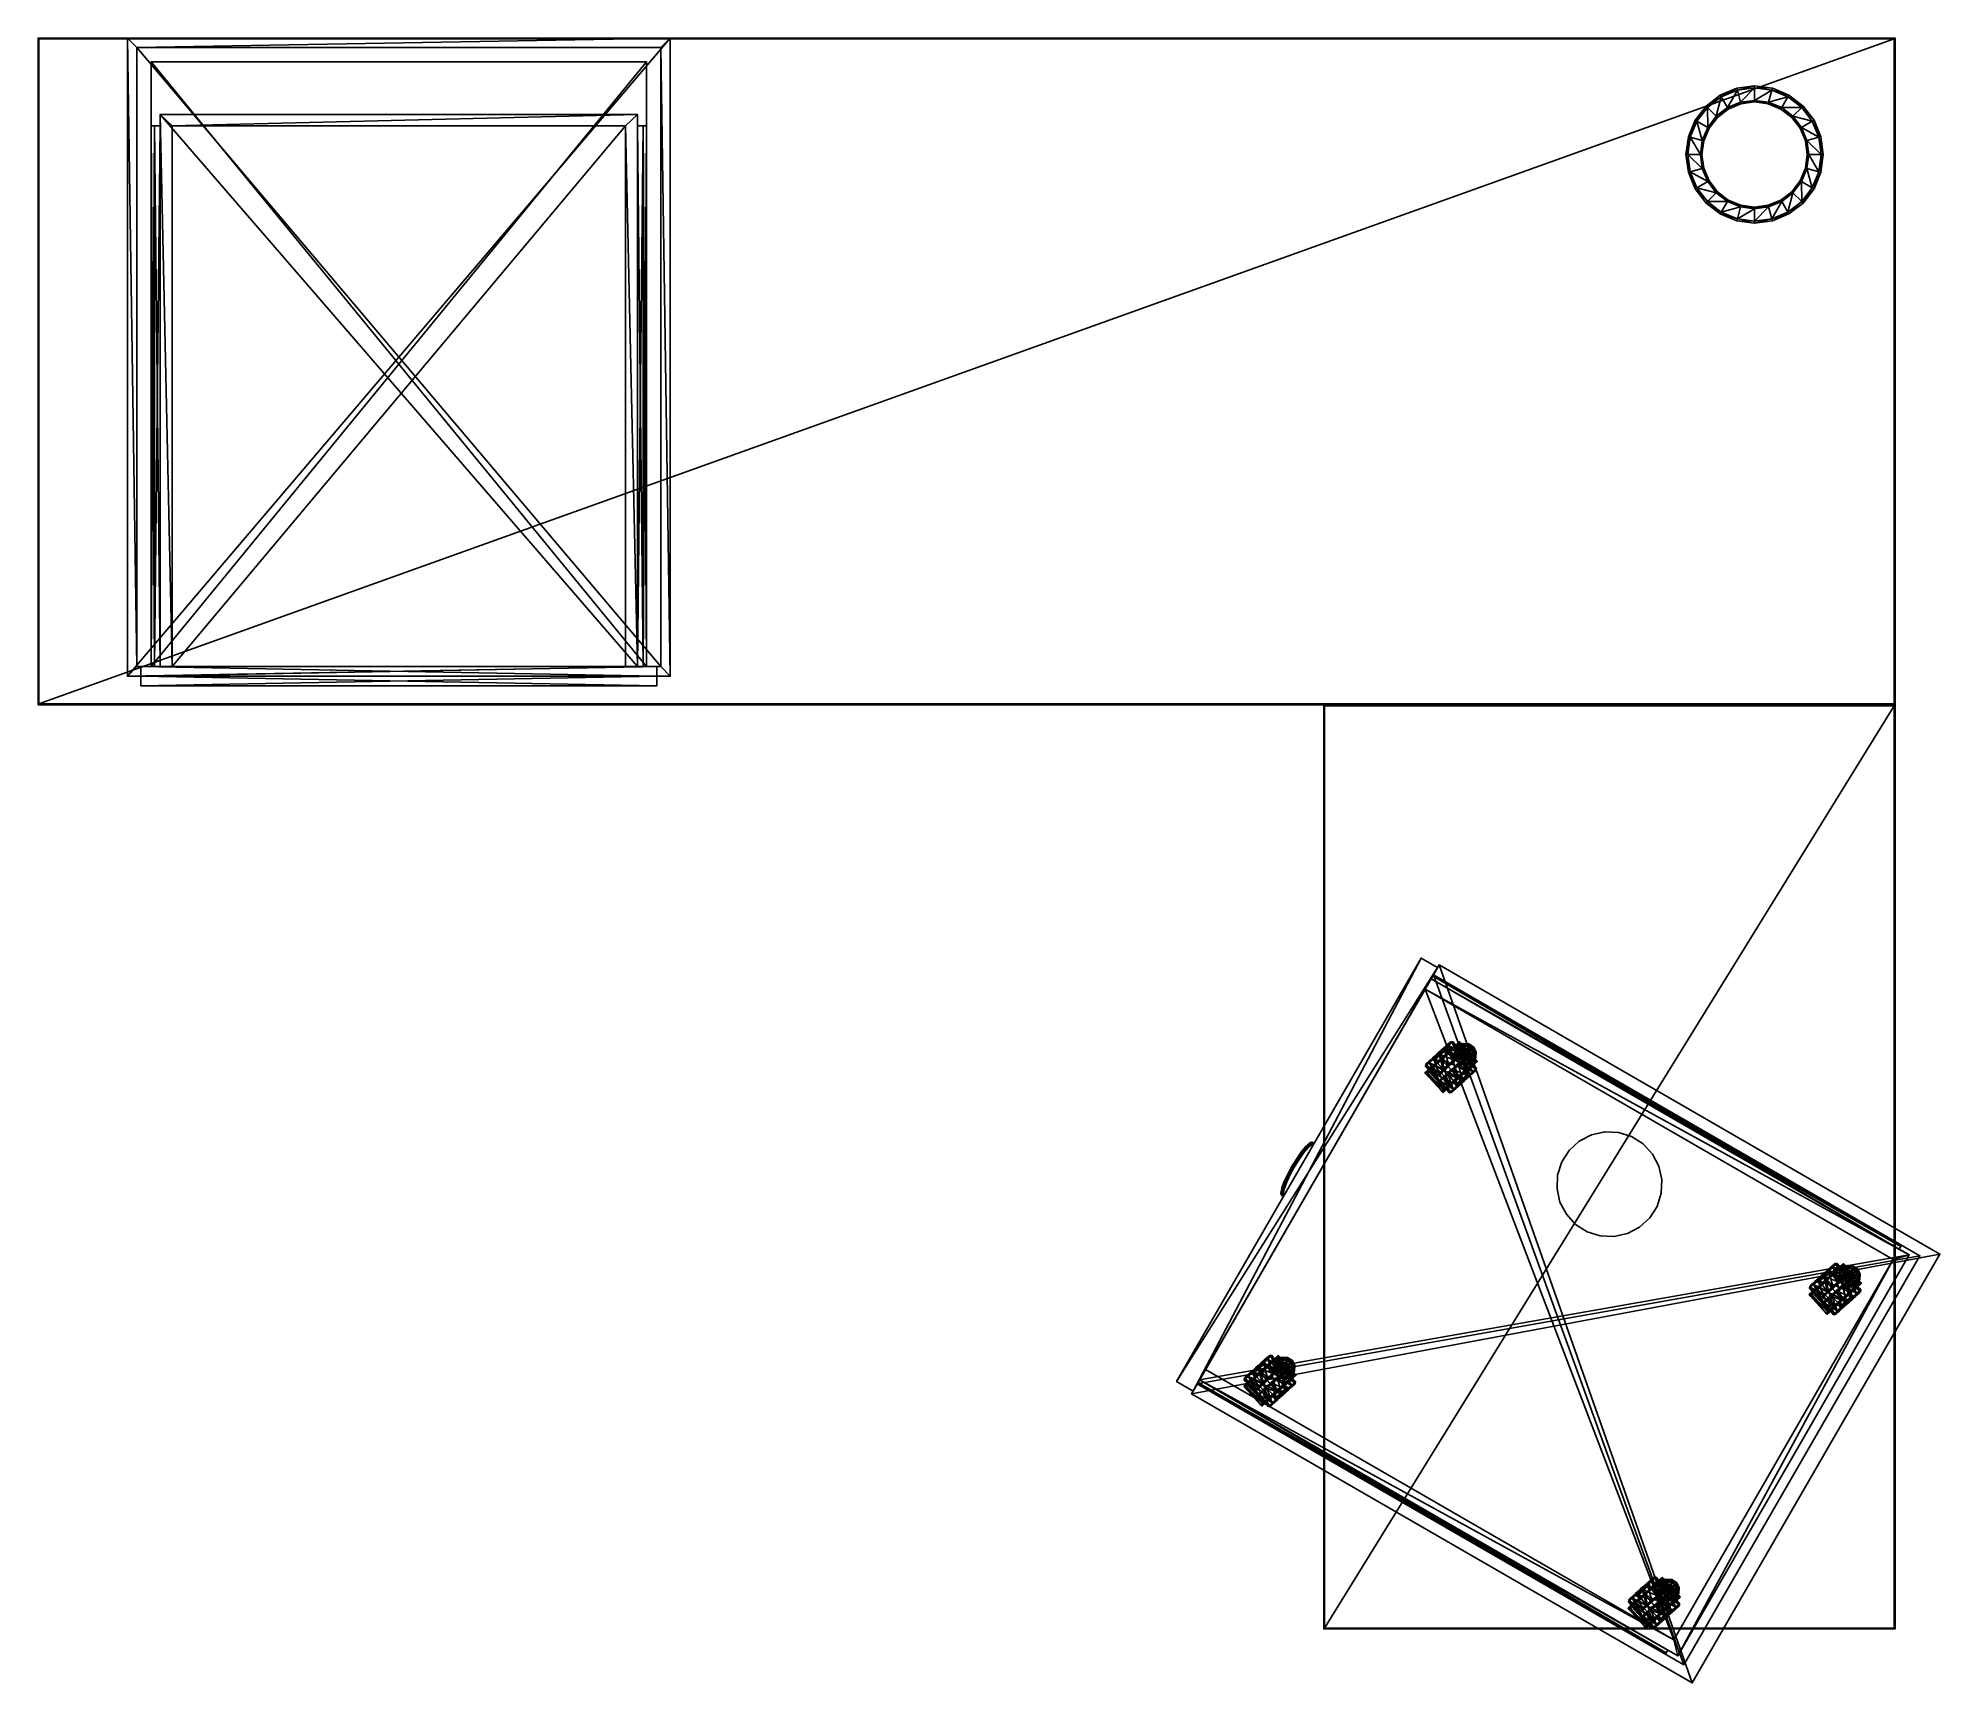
# Model space of a CAD drawing. Extents: x -112 to 88, y -88 to 85.
import ezdxf

# ---------------------------------------------------------------- set-up
doc = ezdxf.new("R2010")
doc.units = 0
for name, color, linetype in [('BOX01', 74, 'CONTINUOUS'), ('BOX02', 32, 'CONTINUOUS'), ('BOX03', 204, 'CONTINUOUS'), ('BOX04', 174, 'CONTINUOUS'), ('BOX05', 141, 'CONTINUOUS'), ('BOX06', 141, 'CONTINUOUS'), ('BOX07', 141, 'CONTINUOUS'), ('BOX08', 141, 'CONTINUOUS'), ('CAB01', 212, 'CONTINUOUS'), ('CAB02', 94, 'CONTINUOUS'), ('TABLE', 250, 'CONTINUOUS')]:
    doc.layers.add(name, color=color, linetype=linetype)

msp = doc.modelspace()

# ---------------------------------------------------------------- meshes
at = {"layer": 'BOX01', "color": 74}
mesh = msp.add_polyface(dxfattribs=at)
corners = [(-101.361481, 19.067625, 74.77037), (-101.361481, 19.067627, 59.295223), (-47.161469, 19.067625, 74.77037), (-47.161469, 19.067627, 59.295223), (-47.161469, 17.067625, 73.032867), (-47.161469, 17.067627, 60.032722), (-101.361481, 17.067625, 73.032867), (-101.361481, 17.067627, 60.032722), (-101.361481, 18.067627, 59.295223), (-47.161469, 18.067627, 59.295223), (-47.161469, 18.067627, 60.032722), (-47.161469, 18.067625, 73.032867), (-47.161469, 18.067625, 74.77037), (-101.361481, 18.067625, 74.77037), (-101.361481, 18.067625, 73.032867), (-101.361481, 18.067627, 60.032722), (-99.306641, 19.067518, 64.615181), (-99.306633, 19.067516, 69.104881), (-99.306633, 75.838516, 69.104889), (-99.306641, 75.838509, 64.615189), (-100.261475, 75.838509, 64.96917), (-100.261475, 19.067514, 64.969162), (-99.907486, 75.838516, 69.104889), (-100.261475, 19.067522, 68.7509), (-99.907486, 75.838509, 64.615189), (-99.907486, 19.067514, 64.615181), (-100.261475, 75.838516, 68.7509), (-99.907486, 19.06752, 69.104881), (-49.216309, 19.067514, 64.615181), (-49.216316, 19.067514, 69.104881), (-49.216316, 75.838516, 69.104889), (-49.216309, 75.838516, 64.615189), (-48.261475, 75.838509, 64.96917), (-48.261475, 19.067511, 64.969162), (-48.615459, 75.838516, 69.104889), (-48.261475, 19.06752, 68.7509), (-48.615459, 75.838509, 64.615189), (-48.615459, 19.067513, 64.615181), (-48.261475, 75.838516, 68.7509), (-48.615459, 19.067518, 69.104881), (-99.306633, 77.046944, 60.032726), (-99.306633, 77.046944, 73.032875), (-49.216312, 77.046944, 73.032875), (-49.216312, 77.046944, 60.032726), (-49.21632, 19.067513, 60.032715), (-99.306641, 19.067513, 60.032722), (-49.216316, 19.067513, 73.03286), (-99.306633, 19.067509, 73.032867), (-98.047356, 75.838516, 73.033318), (-50.47559, 75.838516, 73.033318), (-50.475594, 19.067511, 73.033302), (-98.047356, 19.067507, 73.03331), (-98.047356, 75.838516, 61.404099), (-50.47559, 75.838516, 61.404099), (-50.475594, 19.067514, 61.404087), (-98.047356, 19.067511, 61.404091)]
mesh.append_faces([[corners[k] for k in face] for face in [(1, 2, 3), (7, 4, 6), (3, 8, 1), (15, 1, 8), (10, 8, 9), (11, 6, 4), (8, 10, 15), (15, 5, 7), (30, 28, 29), (28, 30, 31), (36, 28, 31), (28, 36, 37), (34, 31, 30), (39, 30, 29), (30, 39, 34), (37, 29, 28), (35, 32, 38), (32, 35, 33), (36, 38, 32), (39, 33, 35), (42, 40, 41), (40, 42, 43), (44, 40, 43), (40, 44, 45), (46, 43, 42), (43, 46, 44), (55, 53, 52), (53, 55, 54), (45, 41, 40), (41, 45, 47), (48, 42, 41), (42, 48, 49), (49, 46, 42), (46, 49, 50), (51, 41, 47), (41, 51, 48), (52, 49, 48), (49, 52, 53), (55, 48, 51), (48, 55, 52), (53, 50, 49), (50, 53, 54)]], dxfattribs={"vtx0": -1})
mesh.append_faces([[corners[k] for k in face] for face in [(9, 2, 10), (24, 26, 19), (27, 21, 17), (22, 19, 26), (25, 17, 21), (31, 38, 36), (29, 33, 39), (38, 31, 34), (33, 29, 37)]], dxfattribs={"vtx0": -1, "vtx1": -1})
mesh.append_faces([[corners[k] for k in face] for face in [(5, 2, 11), (6, 1, 15)]], dxfattribs={"vtx0": -1, "vtx1": -1, "vtx2": -1})
mesh.append_faces([[corners[k] for k in face] for face in [(2, 5, 10), (1, 6, 14)]], dxfattribs={"vtx0": -1, "vtx2": -1})
mesh.append_faces([[corners[k] for k in face] for face in [(5, 4, 7), (4, 5, 11), (7, 6, 15), (14, 6, 11), (17, 16, 18), (19, 18, 16), (19, 16, 24), (25, 24, 16), (18, 19, 22), (17, 18, 27), (22, 27, 18), (16, 17, 25), (26, 20, 23), (21, 23, 20), (20, 26, 24), (23, 21, 27)]], dxfattribs={"vtx1": -1})
mesh.append_faces([[corners[k] for k in face] for face in [(14, 13, 1)]], dxfattribs={"vtx1": -1, "vtx2": -1})
mesh.append_faces([[corners[k] for k in face] for face in [(1, 0, 2), (3, 9, 8), (9, 3, 2), (12, 2, 0), (2, 12, 11), (0, 13, 12), (13, 0, 1), (14, 11, 12), (12, 13, 14), (15, 10, 5), (20, 24, 25), (25, 21, 20), (22, 26, 23), (23, 27, 22), (37, 36, 32), (32, 33, 37), (35, 38, 34), (34, 39, 35)]], dxfattribs={"vtx2": -1})
at = {"layer": 'BOX02', "color": 32}
mesh = msp.add_polyface(dxfattribs=at)
corners = [(-101.361481, 19.067629, 58.770226), (-101.361481, 19.067629, 43.29538), (-47.161469, 19.067629, 58.770226), (-47.161469, 19.067629, 43.29538), (-47.161469, 17.067627, 57.032722), (-47.161469, 17.067629, 44.032879), (-101.361481, 17.067627, 57.032722), (-101.361481, 17.067629, 44.032879), (-101.361481, 18.067629, 43.29538), (-47.161469, 18.067629, 43.29538), (-47.161469, 18.067629, 44.032879), (-47.161469, 18.067629, 57.032722), (-47.161469, 18.067629, 58.770226), (-101.361481, 18.067629, 58.770226), (-101.361481, 18.067629, 57.032722), (-101.361481, 18.067629, 44.032879), (-99.306641, 19.067518, 48.61504), (-99.306633, 19.067516, 53.10474), (-99.306633, 75.838516, 53.104748), (-99.306641, 75.838509, 48.615047), (-100.261475, 75.838509, 48.969028), (-100.261475, 19.067514, 48.969021), (-99.907486, 75.838516, 53.104748), (-100.261475, 19.067522, 52.750759), (-99.907486, 75.838509, 48.615047), (-99.907486, 19.067514, 48.61504), (-100.261475, 75.838516, 52.750759), (-99.907486, 19.06752, 53.10474), (-49.216309, 19.067514, 48.61504), (-49.216316, 19.067514, 53.10474), (-49.216316, 75.838516, 53.104748), (-49.216309, 75.838516, 48.615047), (-48.261475, 75.838509, 48.969028), (-48.261475, 19.067511, 48.969021), (-48.615459, 75.838516, 53.104748), (-48.261475, 19.06752, 52.750759), (-48.615459, 75.838509, 48.615047), (-48.615459, 19.067513, 48.61504), (-48.261475, 75.838516, 52.750759), (-48.615459, 19.067518, 53.10474), (-99.306633, 77.046944, 44.032585), (-99.306633, 77.046944, 57.032734), (-49.216312, 77.046944, 57.032734), (-49.216312, 77.046944, 44.032585), (-49.21632, 19.067513, 44.032574), (-99.306641, 19.067513, 44.032581), (-49.216316, 19.067513, 57.032719), (-99.306633, 19.067509, 57.032726), (-98.047356, 75.838516, 57.033176), (-50.47559, 75.838516, 57.033176), (-50.475594, 19.067511, 57.033161), (-98.047356, 19.067507, 57.033169), (-98.047356, 75.838516, 45.403957), (-50.47559, 75.838516, 45.403957), (-50.475594, 19.067514, 45.403946), (-98.047356, 19.067511, 45.40395)]
mesh.append_faces([[corners[k] for k in face] for face in [(1, 2, 3), (7, 4, 6), (3, 8, 1), (15, 1, 8), (10, 8, 9), (11, 6, 4), (8, 10, 15), (15, 5, 7), (30, 28, 29), (28, 30, 31), (36, 28, 31), (28, 36, 37), (34, 31, 30), (39, 30, 29), (30, 39, 34), (37, 29, 28), (35, 32, 38), (32, 35, 33), (36, 38, 32), (39, 33, 35), (42, 40, 41), (40, 42, 43), (44, 40, 43), (40, 44, 45), (46, 43, 42), (43, 46, 44), (55, 53, 52), (53, 55, 54), (45, 41, 40), (41, 45, 47), (48, 42, 41), (42, 48, 49), (49, 46, 42), (46, 49, 50), (51, 41, 47), (41, 51, 48), (52, 49, 48), (49, 52, 53), (55, 48, 51), (48, 55, 52), (53, 50, 49), (50, 53, 54)]], dxfattribs={"vtx0": -1})
mesh.append_faces([[corners[k] for k in face] for face in [(9, 2, 10), (24, 26, 19), (27, 21, 17), (22, 19, 26), (25, 17, 21), (31, 38, 36), (29, 33, 39), (38, 31, 34), (33, 29, 37)]], dxfattribs={"vtx0": -1, "vtx1": -1})
mesh.append_faces([[corners[k] for k in face] for face in [(5, 2, 11), (6, 1, 15)]], dxfattribs={"vtx0": -1, "vtx1": -1, "vtx2": -1})
mesh.append_faces([[corners[k] for k in face] for face in [(2, 5, 10), (1, 6, 14)]], dxfattribs={"vtx0": -1, "vtx2": -1})
mesh.append_faces([[corners[k] for k in face] for face in [(5, 4, 7), (4, 5, 11), (7, 6, 15), (14, 6, 11), (17, 16, 18), (19, 18, 16), (19, 16, 24), (25, 24, 16), (18, 19, 22), (17, 18, 27), (22, 27, 18), (16, 17, 25), (26, 20, 23), (21, 23, 20), (20, 26, 24), (23, 21, 27)]], dxfattribs={"vtx1": -1})
mesh.append_faces([[corners[k] for k in face] for face in [(14, 13, 1)]], dxfattribs={"vtx1": -1, "vtx2": -1})
mesh.append_faces([[corners[k] for k in face] for face in [(1, 0, 2), (3, 9, 8), (9, 3, 2), (12, 2, 0), (2, 12, 11), (0, 13, 12), (13, 0, 1), (14, 11, 12), (12, 13, 14), (15, 10, 5), (20, 24, 25), (25, 21, 20), (22, 26, 23), (23, 27, 22), (37, 36, 32), (32, 33, 37), (35, 38, 34), (34, 39, 35)]], dxfattribs={"vtx2": -1})
at = {"layer": 'BOX03', "color": 204}
mesh = msp.add_polyface(dxfattribs=at)
corners = [(-101.361481, 19.067631, 42.770386), (-101.361481, 19.067633, 27.295219), (-47.161469, 19.067631, 42.770386), (-47.161469, 19.067633, 27.295219), (-47.161469, 17.067629, 41.032883), (-47.161469, 17.067631, 28.032719), (-101.361481, 17.067629, 41.032883), (-101.361481, 17.067631, 28.032719), (-101.361481, 18.067633, 27.295219), (-47.161469, 18.067633, 27.295219), (-47.161469, 18.067631, 28.032719), (-47.161469, 18.067631, 41.032883), (-47.161469, 18.067631, 42.770386), (-101.361481, 18.067631, 42.770386), (-101.361481, 18.067631, 41.032883), (-101.361481, 18.067631, 28.032719), (-99.306641, 19.067518, 32.615196), (-99.306633, 19.067516, 37.104897), (-99.306633, 75.838516, 37.104904), (-99.306641, 75.838509, 32.615204), (-100.261475, 75.838509, 32.969185), (-100.261475, 19.067514, 32.969177), (-99.907486, 75.838516, 37.104904), (-100.261475, 19.067522, 36.750916), (-99.907486, 75.838509, 32.615204), (-99.907486, 19.067514, 32.615196), (-100.261475, 75.838516, 36.750916), (-99.907486, 19.06752, 37.104897), (-49.216309, 19.067514, 32.615196), (-49.216316, 19.067514, 37.104897), (-49.216316, 75.838516, 37.104904), (-49.216309, 75.838516, 32.615204), (-48.261475, 75.838509, 32.969185), (-48.261475, 19.067511, 32.969177), (-48.615459, 75.838516, 37.104904), (-48.261475, 19.06752, 36.750916), (-48.615459, 75.838509, 32.615204), (-48.615459, 19.067513, 32.615196), (-48.261475, 75.838516, 36.750916), (-48.615459, 19.067518, 37.104897), (-99.306633, 77.046944, 28.032742), (-99.306633, 77.046944, 41.03289), (-49.216312, 77.046944, 41.03289), (-49.216312, 77.046944, 28.032742), (-49.21632, 19.067513, 28.03273), (-99.306641, 19.067513, 28.032738), (-49.216316, 19.067513, 41.032875), (-99.306633, 19.067509, 41.032883), (-98.047356, 75.838516, 41.033333), (-50.47559, 75.838516, 41.033333), (-50.475594, 19.067511, 41.033318), (-98.047356, 19.067507, 41.033325), (-98.047356, 75.838516, 29.404114), (-50.47559, 75.838516, 29.404114), (-50.475594, 19.067514, 29.404102), (-98.047356, 19.067511, 29.404106)]
mesh.append_faces([[corners[k] for k in face] for face in [(1, 2, 3), (7, 4, 6), (3, 8, 1), (15, 1, 8), (10, 8, 9), (11, 6, 4), (8, 10, 15), (15, 5, 7), (30, 28, 29), (28, 30, 31), (36, 28, 31), (28, 36, 37), (34, 31, 30), (39, 30, 29), (30, 39, 34), (37, 29, 28), (35, 32, 38), (32, 35, 33), (36, 38, 32), (39, 33, 35), (42, 40, 41), (40, 42, 43), (44, 40, 43), (40, 44, 45), (46, 43, 42), (43, 46, 44), (55, 53, 52), (53, 55, 54), (45, 41, 40), (41, 45, 47), (48, 42, 41), (42, 48, 49), (49, 46, 42), (46, 49, 50), (51, 41, 47), (41, 51, 48), (52, 49, 48), (49, 52, 53), (55, 48, 51), (48, 55, 52), (53, 50, 49), (50, 53, 54)]], dxfattribs={"vtx0": -1})
mesh.append_faces([[corners[k] for k in face] for face in [(9, 2, 10), (24, 26, 19), (27, 21, 17), (22, 19, 26), (25, 17, 21), (31, 38, 36), (29, 33, 39), (38, 31, 34), (33, 29, 37)]], dxfattribs={"vtx0": -1, "vtx1": -1})
mesh.append_faces([[corners[k] for k in face] for face in [(5, 2, 11), (6, 1, 15)]], dxfattribs={"vtx0": -1, "vtx1": -1, "vtx2": -1})
mesh.append_faces([[corners[k] for k in face] for face in [(2, 5, 10), (1, 6, 14)]], dxfattribs={"vtx0": -1, "vtx2": -1})
mesh.append_faces([[corners[k] for k in face] for face in [(5, 4, 7), (4, 5, 11), (7, 6, 15), (14, 6, 11), (17, 16, 18), (19, 18, 16), (19, 16, 24), (25, 24, 16), (18, 19, 22), (17, 18, 27), (22, 27, 18), (16, 17, 25), (26, 20, 23), (21, 23, 20), (20, 26, 24), (23, 21, 27)]], dxfattribs={"vtx1": -1})
mesh.append_faces([[corners[k] for k in face] for face in [(14, 13, 1)]], dxfattribs={"vtx1": -1, "vtx2": -1})
mesh.append_faces([[corners[k] for k in face] for face in [(1, 0, 2), (3, 9, 8), (9, 3, 2), (12, 2, 0), (2, 12, 11), (0, 13, 12), (13, 0, 1), (14, 11, 12), (12, 13, 14), (15, 10, 5), (20, 24, 25), (25, 21, 20), (22, 26, 23), (23, 27, 22), (37, 36, 32), (32, 33, 37), (35, 38, 34), (34, 39, 35)]], dxfattribs={"vtx2": -1})
at = {"layer": 'BOX04', "color": 174}
mesh = msp.add_polyface(dxfattribs=at)
corners = [(-101.361481, 19.067633, 26.770226), (-101.361481, 19.067633, 5.29506), (-47.161469, 19.067633, 26.770226), (-47.161469, 19.067633, 5.29506), (-47.161469, 17.067631, 25.032721), (-47.161469, 17.067636, 6.032578), (-101.361481, 17.067631, 25.032721), (-101.361481, 17.067636, 6.032578), (-101.361481, 18.067635, 5.295075), (-47.161469, 18.067635, 5.295075), (-47.161469, 18.067635, 6.032578), (-47.161469, 18.067633, 25.032721), (-47.161469, 18.067633, 26.770222), (-101.361481, 18.067633, 26.770222), (-101.361481, 18.067633, 25.032721), (-101.361481, 18.067635, 6.032578), (-99.306641, 19.067518, 11.115032), (-99.306633, 19.067516, 15.604733), (-99.306633, 75.838516, 15.60474), (-99.306641, 75.838516, 11.11504), (-100.261475, 75.838501, 11.469021), (-100.261475, 19.067514, 11.469013), (-99.907486, 75.838516, 15.60474), (-100.261475, 19.067522, 15.250751), (-99.907486, 75.838501, 11.11504), (-99.907486, 19.067514, 11.115032), (-100.261475, 75.838516, 15.250751), (-99.907486, 19.06752, 15.604733), (-49.216309, 19.067514, 11.115032), (-49.216316, 19.067514, 15.604733), (-49.216316, 75.838516, 15.60474), (-49.216309, 75.838516, 11.11504), (-48.261475, 75.838516, 11.469021), (-48.261475, 19.067511, 11.469013), (-48.615459, 75.838516, 15.60474), (-48.261475, 19.06752, 15.250751), (-48.615459, 75.838516, 11.11504), (-48.615459, 19.067513, 11.115032), (-48.261475, 75.838516, 15.250751), (-48.615459, 19.067518, 15.604733), (-99.306633, 77.046951, 6.532578), (-99.306633, 77.046936, 23.016293), (-49.216312, 77.046936, 23.016293), (-49.216312, 77.046951, 6.532578), (-49.21632, 19.067513, 6.532566), (-99.306641, 19.067513, 6.532574), (-49.216316, 19.067513, 23.016277), (-99.306633, 19.067509, 23.016285), (-98.047356, 75.838516, 23.016735), (-50.47559, 75.838516, 23.016735), (-50.475594, 19.067511, 23.01672), (-98.047348, 19.067507, 23.016727), (-98.047356, 75.838516, 7.90395), (-50.47559, 75.838516, 7.90395), (-50.475594, 19.067514, 7.903938), (-98.047356, 19.067511, 7.903942)]
mesh.append_faces([[corners[k] for k in face] for face in [(1, 2, 3), (7, 4, 6), (3, 8, 1), (15, 1, 8), (10, 8, 9), (11, 6, 4), (8, 10, 15), (15, 5, 7), (30, 28, 29), (28, 30, 31), (36, 28, 31), (28, 36, 37), (34, 31, 30), (39, 30, 29), (30, 39, 34), (37, 29, 28), (35, 32, 38), (32, 35, 33), (36, 38, 32), (39, 33, 35), (42, 40, 41), (40, 42, 43), (44, 40, 43), (40, 44, 45), (46, 43, 42), (43, 46, 44), (55, 53, 52), (53, 55, 54), (45, 41, 40), (41, 45, 47), (48, 42, 41), (42, 48, 49), (49, 46, 42), (46, 49, 50), (51, 41, 47), (41, 51, 48), (52, 49, 48), (49, 52, 53), (55, 48, 51), (48, 55, 52), (53, 50, 49), (50, 53, 54)]], dxfattribs={"vtx0": -1})
mesh.append_faces([[corners[k] for k in face] for face in [(9, 2, 10), (24, 26, 19), (27, 21, 17), (22, 19, 26), (25, 17, 21), (31, 38, 36), (29, 33, 39), (38, 31, 34), (33, 29, 37)]], dxfattribs={"vtx0": -1, "vtx1": -1})
mesh.append_faces([[corners[k] for k in face] for face in [(5, 2, 11), (6, 1, 15)]], dxfattribs={"vtx0": -1, "vtx1": -1, "vtx2": -1})
mesh.append_faces([[corners[k] for k in face] for face in [(2, 5, 10), (1, 6, 14)]], dxfattribs={"vtx0": -1, "vtx2": -1})
mesh.append_faces([[corners[k] for k in face] for face in [(5, 4, 7), (4, 5, 11), (7, 6, 15), (14, 6, 11), (17, 16, 18), (19, 18, 16), (19, 16, 24), (25, 24, 16), (18, 19, 22), (17, 18, 27), (22, 27, 18), (16, 17, 25), (26, 20, 23), (21, 23, 20), (20, 26, 24), (23, 21, 27)]], dxfattribs={"vtx1": -1})
mesh.append_faces([[corners[k] for k in face] for face in [(14, 13, 1)]], dxfattribs={"vtx1": -1, "vtx2": -1})
mesh.append_faces([[corners[k] for k in face] for face in [(1, 0, 2), (3, 9, 8), (9, 3, 2), (12, 2, 0), (2, 12, 11), (0, 13, 12), (13, 0, 1), (14, 11, 12), (12, 13, 14), (15, 10, 5), (20, 24, 25), (25, 21, 20), (22, 26, 23), (23, 27, 22), (37, 36, 32), (32, 33, 37), (35, 38, 34), (34, 39, 35)]], dxfattribs={"vtx2": -1})
at = {"layer": 'BOX05', "color": 141}
mesh = msp.add_polyface(dxfattribs=at)
corners = [(33.069923, -11.522676, 41.344048), (7.394348, -55.993286, 41.344044), (7.39435, -55.993286, 52.72155), (9.126391, -56.99329, 41.344044), (9.126393, -56.99329, 52.72155), (34.80138, -12.522893, 52.721394), (34.801968, -12.52268, 41.344048), (9.639137, -56.105186, 44.640781), (9.812607, -55.804726, 47.870781), (9.812602, -55.804737, 44.640781), (9.563898, -56.235504, 44.895443), (9.639145, -56.105186, 47.870781), (9.563906, -56.235504, 47.616119), (18.419682, -36.292316, 46.040535), (18.481194, -36.485844, 46.891491), (18.361074, -36.216599, 46.068119), (18.428303, -36.428131, 46.998116), (18.444519, -36.338188, 47.04229), (18.376593, -36.1245, 46.102753), (18.59864, -36.252697, 46.057541), (18.648014, -36.40807, 46.7407), (18.518085, -36.307224, 46.036156), (18.572197, -36.477524, 46.784874), (18.613031, -36.561962, 46.891491), (18.6248, -36.54158, 46.998116), (18.667801, -36.467098, 47.04229), (18.71685, -36.382141, 46.998108), (18.520361, -36.268696, 46.998108), (18.743195, -36.33651, 46.891495), (18.611353, -36.260391, 46.891495), (18.731419, -36.356911, 46.784874), (18.66423, -36.318119, 46.784874), (18.688416, -36.431393, 46.7407), (18.639385, -36.516315, 46.784874)]
mesh.append_faces([[corners[k] for k in face] for face in [(0, 3, 1), (1, 4, 2), (6, 4, 3), (7, 8, 9), (11, 10, 12)]], dxfattribs={"vtx0": -1})
mesh.append_faces([[corners[k] for k in face] for face in [(8, 10, 11), (10, 8, 7)]], dxfattribs={"vtx0": -1, "vtx1": -1})
mesh.append_faces([[corners[k] for k in face] for face in [(13, 14, 15), (16, 15, 14), (17, 18, 16), (19, 20, 21), (22, 21, 20), (21, 22, 13), (14, 13, 22)]], dxfattribs={"vtx1": -1})
mesh.append_faces([[corners[k] for k in face] for face in [(0, 1, 2), (1, 3, 4), (2, 4, 5), (23, 24, 16), (16, 14, 23), (24, 25, 17), (17, 16, 24), (25, 26, 27), (27, 17, 25), (26, 28, 29), (29, 27, 26), (28, 30, 31), (31, 29, 28), (30, 32, 20), (20, 31, 30), (32, 33, 22), (22, 20, 32), (33, 23, 14), (14, 22, 33)]], dxfattribs={"vtx2": -1})
mesh = msp.add_polyface(dxfattribs=at)
corners = [(33.069923, -11.522676, 41.344048), (7.39435, -55.993286, 52.72155), (33.069336, -11.52289, 52.721394), (34.801968, -12.52268, 41.344048), (9.126391, -56.99329, 41.344044), (34.80138, -12.522893, 52.721394), (9.126393, -56.99329, 52.72155), (34.115185, -13.711445, 47.870781), (34.115189, -13.711438, 44.640778), (83.280312, -42.096947, 47.870789), (34.288647, -13.410987, 44.640778), (83.453766, -41.796486, 44.640785), (34.288651, -13.410991, 47.870781), (34.363884, -13.280668, 44.895443), (34.363899, -13.280676, 47.616119), (83.529007, -41.666164, 44.895447), (83.453781, -41.796494, 47.870789), (84.326836, -42.701157, 50.696678), (34.115181, -13.711436, 41.344048), (34.115177, -13.711441, 50.696671), (33.485538, -14.802008, 50.696991), (33.485538, -14.802011, 42.330643), (82.650673, -43.187511, 50.696995), (21.582596, -30.999346, 46.036148), (21.757107, -30.961098, 46.784874), (21.734854, -31.061508, 46.740696), (21.52043, -30.921614, 46.040527), (21.718807, -30.87812, 46.891495), (21.838867, -30.974648, 46.998116), (21.850651, -30.954241, 46.891495), (21.642372, -30.8612, 46.998116), (21.795866, -31.049129, 47.042294), (21.57258, -30.920216, 47.042294), (21.74683, -31.134062, 46.998108), (21.720482, -31.179701, 46.891495), (21.550339, -31.020618, 46.998108), (21.732252, -31.159313, 46.784874), (21.58864, -31.103582, 46.891495), (21.775253, -31.084833, 46.740696), (21.665066, -31.120523, 46.784874), (21.824295, -30.999889, 46.784874)]
mesh.append_faces([[corners[k] for k in face] for face in [(0, 1, 2), (1, 5, 2), (2, 3, 0), (17, 18, 19), (20, 17, 19), (21, 22, 20)]], dxfattribs={"vtx0": -1})
mesh.append_faces([[corners[k] for k in face] for face in [(12, 13, 7), (10, 7, 13)]], dxfattribs={"vtx0": -1, "vtx1": -1})
mesh.append_faces([[corners[k] for k in face] for face in [(7, 8, 9), (10, 11, 8), (7, 9, 12), (8, 7, 10), (13, 14, 15), (14, 13, 12)]], dxfattribs={"vtx1": -1})
mesh.append_faces([[corners[k] for k in face] for face in [(0, 3, 4), (2, 5, 3), (3, 5, 6), (10, 13, 15), (14, 12, 16), (23, 24, 25), (26, 27, 24), (28, 29, 27), (27, 30, 28), (31, 28, 30), (30, 32, 31), (33, 31, 32), (34, 33, 35), (36, 34, 37), (38, 36, 39), (39, 25, 38), (40, 38, 25), (25, 24, 40), (29, 40, 24), (24, 27, 29)]], dxfattribs={"vtx2": -1})
mesh = msp.add_polyface(dxfattribs=at)
corners = [(83.280304, -42.096931, 44.640785), (83.280312, -42.096947, 47.870789), (34.115189, -13.711438, 44.640778), (83.453766, -41.796486, 44.640785), (83.453781, -41.796494, 47.870789), (83.529022, -41.666172, 47.616119), (34.288651, -13.410991, 47.870781), (83.529007, -41.666164, 44.895447), (34.363899, -13.280676, 47.616119), (34.288647, -13.410987, 44.640778), (9.812602, -55.804737, 44.640781), (58.977745, -84.190231, 47.870785), (58.977741, -84.190239, 44.640785), (58.804264, -84.490685, 44.640785), (58.804276, -84.490685, 47.870785), (58.729038, -84.62101, 47.616119), (9.639145, -56.105186, 47.870781), (58.729023, -84.621002, 44.895447), (9.639137, -56.105186, 44.640781), (60.024265, -84.794449, 50.696674), (84.326836, -42.701157, 41.344048), (84.326836, -42.701157, 50.696678), (60.024265, -84.794449, 41.344051), (9.812607, -55.804726, 41.34404), (34.115181, -13.711436, 41.344048), (9.812607, -55.804726, 50.696663), (33.485538, -14.802011, 42.330643), (59.60738, -83.09967, 42.33065), (82.650673, -43.187511, 42.33065), (82.650673, -43.187511, 50.696995), (59.60738, -83.09967, 50.696995), (33.485538, -14.802008, 50.696991), (10.442245, -54.714161, 50.696983)]
mesh.append_faces([[corners[k] for k in face] for face in [(10, 11, 12), (13, 10, 12), (14, 12, 11), (11, 16, 14), (13, 15, 17), (19, 20, 21), (20, 19, 22), (23, 20, 22), (20, 23, 24), (25, 22, 19), (26, 27, 28), (24, 21, 20), (29, 19, 21), (19, 29, 30), (30, 25, 19), (21, 31, 29), (28, 30, 29), (30, 28, 27), (29, 26, 28), (27, 32, 30)]], dxfattribs={"vtx0": -1})
mesh.append_faces([[corners[k] for k in face] for face in [(3, 5, 0), (4, 0, 5), (12, 15, 13), (15, 12, 14)]], dxfattribs={"vtx0": -1, "vtx1": -1})
mesh.append_faces([[corners[k] for k in face] for face in [(0, 1, 2), (0, 2, 3), (1, 0, 4), (4, 6, 1), (5, 7, 8), (7, 5, 3)]], dxfattribs={"vtx1": -1})
mesh.append_faces([[corners[k] for k in face] for face in [(7, 3, 9), (4, 5, 8), (18, 13, 17)]], dxfattribs={"vtx2": -1})
mesh = msp.add_polyface(dxfattribs=at)
corners = [(58.977745, -84.190231, 47.870785), (9.812602, -55.804737, 44.640781), (9.812607, -55.804726, 47.870781), (58.804264, -84.490685, 44.640785), (9.639137, -56.105186, 44.640781), (9.639145, -56.105186, 47.870781), (9.563906, -56.235504, 47.616119), (58.729023, -84.621002, 44.895447), (58.729038, -84.62101, 47.616119), (9.563898, -56.235504, 44.895443), (58.804276, -84.490685, 47.870785), (60.024265, -84.794449, 41.344051), (9.812607, -55.804726, 50.696663), (9.812607, -55.804726, 41.34404), (59.60738, -83.09967, 42.33065), (33.485538, -14.802011, 42.330643), (10.442243, -54.714165, 42.330643), (59.60738, -83.09967, 50.696995), (10.442245, -54.714161, 50.696983), (21.15221, -31.243753, 45.145458), (20.598036, -31.782549, 44.481483), (21.061651, -31.227114, 45.18351), (20.68309, -31.805794, 44.435127), (20.549652, -31.817095, 44.56144), (21.000042, -31.277525, 45.243565), (20.566313, -31.889193, 44.628151), (21.00346, -31.365477, 45.290222), (20.63825, -31.956608, 44.64254), (21.069921, -31.439445, 45.296154), (20.723316, -31.979839, 44.596184), (21.160465, -31.456129, 45.258102), (20.7717, -31.945293, 44.516232), (21.222071, -31.405712, 45.198204), (20.755026, -31.873201, 44.44952), (21.218655, -31.31776, 45.151543), (20.080072, -32.520721, 44.030762), (20.234951, -32.675846, 44.171211), (20.268538, -32.662388, 44.078377), (20.237078, -32.611378, 43.998795), (20.159018, -32.552696, 43.979065)]
mesh.append_faces([[corners[k] for k in face] for face in [(0, 1, 2), (1, 3, 4), (5, 0, 2), (6, 7, 8), (7, 6, 9), (11, 12, 13), (14, 15, 16), (12, 17, 18), (18, 14, 16), (19, 20, 21), (21, 23, 24), (24, 25, 26), (26, 27, 28), (28, 29, 30), (30, 31, 32), (32, 33, 34), (34, 22, 19), (22, 35, 20), (27, 36, 29), (29, 37, 31), (31, 38, 33), (33, 39, 22)]], dxfattribs={"vtx0": -1})
mesh.append_faces([[corners[k] for k in face] for face in [(7, 9, 4), (6, 8, 10), (10, 5, 6), (19, 22, 20), (21, 20, 23), (24, 23, 25), (26, 25, 27), (28, 27, 29), (30, 29, 31), (32, 31, 33), (34, 33, 22)]], dxfattribs={"vtx2": -1})
mesh = msp.add_polyface(dxfattribs=at)
corners = [(20.68309, -31.805794, 44.435127), (20.159018, -32.552696, 43.979065), (20.080072, -32.520721, 44.030762), (20.598036, -31.782549, 44.481483), (20.04649, -32.534187, 44.123589), (20.549652, -31.817095, 44.56144), (20.077948, -32.585197, 44.203171), (20.566313, -31.889193, 44.628151), (20.156008, -32.643871, 44.2229), (20.63825, -31.956608, 44.64254), (20.234951, -32.675846, 44.171211), (20.723316, -31.979839, 44.596184), (20.268538, -32.662388, 44.078377), (20.7717, -31.945293, 44.516232), (20.237078, -32.611378, 43.998795), (20.755026, -31.873201, 44.44952), (19.5585, -33.369347, 43.87545), (19.631262, -33.411373, 43.821922), (19.53982, -33.358578, 43.972717), (19.586176, -33.385334, 44.05674), (19.670404, -33.433968, 44.0783), (19.743191, -33.475971, 44.024773), (19.761847, -33.486767, 43.927505), (19.715502, -33.459991, 43.843483), (19.084345, -34.245373, 44.030762), (19.079218, -34.20956, 44.123589), (19.13912, -34.2113, 44.203178), (19.228971, -34.24955, 44.2229), (19.296124, -34.301949, 44.171211), (19.241348, -34.336021, 43.998795), (19.151506, -34.297752, 43.979073)]
mesh.append_faces([[corners[k] for k in face] for face in [(3, 4, 5), (5, 6, 7), (7, 8, 9), (1, 16, 2), (2, 18, 4), (4, 19, 6), (6, 20, 8), (8, 21, 10), (10, 22, 12), (12, 23, 14), (14, 17, 1), (17, 24, 16), (16, 25, 18), (18, 26, 19), (19, 27, 20), (20, 28, 21), (22, 29, 23), (23, 30, 17)]], dxfattribs={"vtx0": -1})
mesh.append_faces([[corners[k] for k in face] for face in [(0, 1, 2), (3, 2, 4), (5, 4, 6), (7, 6, 8), (9, 8, 10), (11, 10, 12), (13, 12, 14), (15, 14, 1), (1, 17, 16), (2, 16, 18), (4, 18, 19), (6, 19, 20), (8, 20, 21), (10, 21, 22), (12, 22, 23), (14, 23, 17)]], dxfattribs={"vtx2": -1})
mesh = msp.add_polyface(dxfattribs=at)
corners = [(21.52043, -30.921614, 46.040527), (21.061651, -31.227114, 45.18351), (21.425583, -30.90872, 46.068115), (21.15221, -31.243753, 45.145458), (21.000042, -31.277525, 45.243565), (21.353567, -30.968235, 46.102745), (21.00346, -31.365477, 45.290222), (21.346607, -31.065283, 46.124134), (21.069921, -31.439445, 45.296154), (21.408743, -31.143026, 46.119755), (21.160465, -31.456129, 45.258102), (21.50359, -31.15592, 46.092171), (21.222071, -31.405712, 45.198204), (21.575602, -31.096439, 46.057537), (21.218655, -31.31776, 45.151543), (21.582596, -30.999346, 46.036148), (21.718807, -30.87812, 46.891495), (21.642372, -30.8612, 46.998116), (21.57258, -30.920216, 47.042294), (21.550339, -31.020618, 46.998108), (21.58864, -31.103582, 46.891495), (21.665066, -31.120523, 46.784874), (21.734854, -31.061508, 46.740696), (21.757107, -30.961098, 46.784874), (21.74683, -31.134062, 46.998108), (21.720482, -31.179701, 46.891495), (21.732252, -31.159313, 46.784874)]
mesh.append_faces([[corners[k] for k in face] for face in [(0, 1, 2), (2, 4, 5), (5, 6, 7), (7, 8, 9), (9, 10, 11), (11, 12, 13), (13, 14, 15), (15, 3, 0)]], dxfattribs={"vtx0": -1})
mesh.append_faces([[corners[k] for k in face] for face in [(18, 5, 19), (7, 19, 5), (19, 7, 20), (9, 20, 7), (20, 9, 21), (11, 21, 9), (21, 11, 22), (13, 22, 11)]], dxfattribs={"vtx1": -1})
mesh.append_faces([[corners[k] for k in face] for face in [(0, 3, 1), (2, 1, 4), (5, 4, 6), (7, 6, 8), (9, 8, 10), (11, 10, 12), (13, 12, 14), (15, 14, 3), (16, 0, 2), (2, 17, 16), (17, 2, 5), (5, 18, 17), (22, 13, 15), (23, 15, 0), (18, 19, 24), (19, 20, 25), (20, 21, 26)]], dxfattribs={"vtx2": -1})
mesh = msp.add_polyface(dxfattribs=at)
corners = [(19.631262, -33.411373, 43.821922), (19.151506, -34.297752, 43.979073), (19.084345, -34.245373, 44.030762), (19.5585, -33.369347, 43.87545), (19.079218, -34.20956, 44.123589), (19.53982, -33.358578, 43.972717), (19.13912, -34.2113, 44.203178), (19.586176, -33.385334, 44.05674), (19.228971, -34.24955, 44.2229), (19.670404, -33.433968, 44.0783), (19.296124, -34.301949, 44.171211), (19.743191, -33.475971, 44.024773), (19.301264, -34.337749, 44.078384), (19.761847, -33.486767, 43.927505), (19.241348, -34.336021, 43.998795), (19.715502, -33.459991, 43.843483), (18.704069, -35.063011, 44.481491), (18.766712, -35.125065, 44.435135), (18.709782, -35.003849, 44.561447), (18.780554, -34.982231, 44.628159), (18.87491, -35.010818, 44.642548), (18.937557, -35.072876, 44.596191), (18.931829, -35.13205, 44.516235), (18.86105, -35.153652, 44.449524), (18.454847, -35.742264, 45.183517), (18.467674, -35.663696, 45.243416), (18.545574, -35.622662, 45.290077), (18.642872, -35.643227, 45.296158), (18.702576, -35.713306, 45.25811), (18.689716, -35.791878, 45.198212), (18.611832, -35.832901, 45.15155), (18.514534, -35.812332, 45.145462)]
mesh.append_faces([[corners[k] for k in face] for face in [(11, 12, 13), (1, 16, 2), (2, 18, 4), (4, 19, 6), (6, 20, 8), (8, 21, 10), (10, 22, 12), (12, 23, 14), (14, 17, 1), (17, 24, 16), (16, 25, 18), (18, 26, 19), (19, 27, 20), (20, 28, 21), (21, 29, 22), (22, 30, 23), (23, 31, 17)]], dxfattribs={"vtx0": -1})
mesh.append_faces([[corners[k] for k in face] for face in [(0, 1, 2), (3, 2, 4), (5, 4, 6), (7, 6, 8), (9, 8, 10), (11, 10, 12), (13, 12, 14), (15, 14, 1), (1, 17, 16), (2, 16, 18), (4, 18, 19), (6, 19, 20), (8, 20, 21), (10, 21, 22), (12, 22, 23), (14, 23, 17)]], dxfattribs={"vtx2": -1})
mesh = msp.add_polyface(dxfattribs=at)
corners = [(18.766712, -35.125065, 44.435135), (18.514534, -35.812332, 45.145462), (18.454847, -35.742264, 45.183517), (18.704069, -35.063011, 44.481491), (18.467674, -35.663696, 45.243416), (18.709782, -35.003849, 44.561447), (18.545574, -35.622662, 45.290077), (18.780554, -34.982231, 44.628159), (18.642872, -35.643227, 45.296158), (18.87491, -35.010818, 44.642548), (18.702576, -35.713306, 45.25811), (18.937557, -35.072876, 44.596191), (18.689716, -35.791878, 45.198212), (18.931829, -35.13205, 44.516235), (18.611832, -35.832901, 45.15155), (18.86105, -35.153652, 44.449524), (18.361074, -36.216599, 46.068119), (18.419682, -36.292316, 46.040535), (18.376593, -36.1245, 46.102753), (18.457163, -36.069931, 46.124138), (18.555574, -36.084858, 46.119759), (18.614162, -36.160572, 46.092178), (18.59864, -36.252697, 46.057541), (18.518085, -36.307224, 46.036156), (18.428303, -36.428131, 46.998116), (18.444519, -36.338188, 47.04229), (18.520361, -36.268696, 46.998108), (18.611353, -36.260391, 46.891495), (18.66423, -36.318119, 46.784874), (18.648014, -36.40807, 46.7407)]
mesh.append_faces([[corners[k] for k in face] for face in [(1, 16, 2), (2, 18, 4), (4, 19, 6), (6, 20, 8), (8, 21, 10), (10, 22, 12), (12, 23, 14), (14, 17, 1)]], dxfattribs={"vtx0": -1})
mesh.append_faces([[corners[k] for k in face] for face in [(16, 24, 18)]], dxfattribs={"vtx1": -1})
mesh.append_faces([[corners[k] for k in face] for face in [(0, 1, 2), (3, 2, 4), (5, 4, 6), (7, 6, 8), (9, 8, 10), (11, 10, 12), (13, 12, 14), (15, 14, 1), (1, 17, 16), (2, 16, 18), (4, 18, 19), (6, 19, 20), (8, 20, 21), (10, 21, 22), (12, 22, 23), (14, 23, 17), (18, 25, 26), (26, 19, 18), (19, 26, 27), (27, 20, 19), (20, 27, 28), (28, 21, 20), (21, 28, 29), (29, 22, 21)]], dxfattribs={"vtx2": -1})
at = {"layer": 'BOX06', "color": 141}
mesh = msp.add_polyface(dxfattribs=at)
corners = [(33.069923, -11.522676, 29.344053), (7.394348, -55.993286, 29.344048), (7.39435, -55.993286, 40.721554), (9.126391, -56.99329, 29.344048), (9.126393, -56.99329, 40.721554), (34.80138, -12.522893, 40.721397), (34.801968, -12.52268, 29.344053), (9.639137, -56.105186, 32.640785), (9.812607, -55.804726, 35.870781), (9.812602, -55.804737, 32.640785), (9.563898, -56.235504, 32.895447), (9.639145, -56.105186, 35.870781), (9.563906, -56.235504, 35.616119), (18.419682, -36.292316, 34.040539), (18.481194, -36.485844, 34.891495), (18.361074, -36.216599, 34.068123), (18.428303, -36.428131, 34.998123), (18.444519, -36.338188, 35.04229), (18.376593, -36.1245, 34.102757), (18.59864, -36.252697, 34.057545), (18.648014, -36.40807, 34.7407), (18.518085, -36.307224, 34.03616), (18.572197, -36.477524, 34.784878), (18.613031, -36.561962, 34.891495), (18.6248, -36.54158, 34.998123), (18.667801, -36.467098, 35.04229), (18.71685, -36.382141, 34.998108), (18.520361, -36.268696, 34.998108), (18.743195, -36.33651, 34.891499), (18.611353, -36.260391, 34.891499), (18.731419, -36.356911, 34.784874), (18.66423, -36.318119, 34.784874), (18.688416, -36.431393, 34.7407), (18.639385, -36.516315, 34.784878)]
mesh.append_faces([[corners[k] for k in face] for face in [(0, 3, 1), (1, 4, 2), (6, 4, 3), (7, 8, 9), (11, 10, 12)]], dxfattribs={"vtx0": -1})
mesh.append_faces([[corners[k] for k in face] for face in [(8, 10, 11), (10, 8, 7)]], dxfattribs={"vtx0": -1, "vtx1": -1})
mesh.append_faces([[corners[k] for k in face] for face in [(13, 14, 15), (16, 15, 14), (17, 18, 16), (19, 20, 21), (22, 21, 20), (21, 22, 13), (14, 13, 22)]], dxfattribs={"vtx1": -1})
mesh.append_faces([[corners[k] for k in face] for face in [(0, 1, 2), (1, 3, 4), (2, 4, 5), (23, 24, 16), (16, 14, 23), (24, 25, 17), (17, 16, 24), (25, 26, 27), (27, 17, 25), (26, 28, 29), (29, 27, 26), (28, 30, 31), (31, 29, 28), (30, 32, 20), (20, 31, 30), (32, 33, 22), (22, 20, 32), (33, 23, 14), (14, 22, 33)]], dxfattribs={"vtx2": -1})
mesh = msp.add_polyface(dxfattribs=at)
corners = [(33.069923, -11.522676, 29.344053), (7.39435, -55.993286, 40.721554), (33.069336, -11.52289, 40.721397), (34.801968, -12.52268, 29.344053), (9.126391, -56.99329, 29.344048), (34.80138, -12.522893, 40.721397), (9.126393, -56.99329, 40.721554), (34.115185, -13.711445, 35.870785), (34.115189, -13.711438, 32.640785), (83.280312, -42.096947, 35.870789), (34.288647, -13.410987, 32.640785), (83.453766, -41.796486, 32.640789), (34.288651, -13.410991, 35.870785), (34.363884, -13.280668, 32.895447), (34.363899, -13.280676, 35.616123), (83.529007, -41.666164, 32.895454), (83.453781, -41.796494, 35.870789), (84.326836, -42.701157, 38.696678), (34.115181, -13.711436, 29.344051), (34.115177, -13.711441, 38.696674), (33.485538, -14.802008, 38.696991), (33.485538, -14.802011, 30.330647), (82.650673, -43.187511, 38.696999), (21.582596, -30.999346, 34.036152), (21.757107, -30.961098, 34.784882), (21.734854, -31.061508, 34.7407), (21.52043, -30.921614, 34.040531), (21.718807, -30.87812, 34.891502), (21.838867, -30.974648, 34.998119), (21.850651, -30.954241, 34.891502), (21.642372, -30.8612, 34.998119), (21.795866, -31.049129, 35.042297), (21.57258, -30.920216, 35.042297), (21.74683, -31.134062, 34.998112), (21.720482, -31.179701, 34.891499), (21.550339, -31.020618, 34.998112), (21.732252, -31.159313, 34.784874), (21.58864, -31.103582, 34.891499), (21.775253, -31.084833, 34.7407), (21.665066, -31.120523, 34.784874), (21.824295, -30.999889, 34.784882)]
mesh.append_faces([[corners[k] for k in face] for face in [(0, 1, 2), (1, 5, 2), (2, 3, 0), (17, 18, 19), (20, 17, 19), (21, 22, 20)]], dxfattribs={"vtx0": -1})
mesh.append_faces([[corners[k] for k in face] for face in [(12, 13, 7), (10, 7, 13)]], dxfattribs={"vtx0": -1, "vtx1": -1})
mesh.append_faces([[corners[k] for k in face] for face in [(7, 8, 9), (10, 11, 8), (7, 9, 12), (8, 7, 10), (13, 14, 15), (14, 13, 12)]], dxfattribs={"vtx1": -1})
mesh.append_faces([[corners[k] for k in face] for face in [(0, 3, 4), (2, 5, 3), (3, 5, 6), (10, 13, 15), (14, 12, 16), (23, 24, 25), (26, 27, 24), (28, 29, 27), (27, 30, 28), (31, 28, 30), (30, 32, 31), (33, 31, 32), (34, 33, 35), (36, 34, 37), (38, 36, 39), (39, 25, 38), (40, 38, 25), (25, 24, 40), (29, 40, 24), (24, 27, 29)]], dxfattribs={"vtx2": -1})
mesh = msp.add_polyface(dxfattribs=at)
corners = [(83.280304, -42.096931, 32.640789), (83.280312, -42.096947, 35.870789), (34.115189, -13.711438, 32.640785), (83.453766, -41.796486, 32.640789), (83.453781, -41.796494, 35.870789), (83.529022, -41.666172, 35.616123), (34.288651, -13.410991, 35.870785), (83.529007, -41.666164, 32.895454), (34.363899, -13.280676, 35.616123), (34.288647, -13.410987, 32.640785), (9.812602, -55.804737, 32.640785), (58.977745, -84.190231, 35.870789), (58.977741, -84.190239, 32.640789), (58.804264, -84.490685, 32.640789), (58.804276, -84.490685, 35.870789), (58.729038, -84.62101, 35.616119), (9.639145, -56.105186, 35.870781), (58.729023, -84.621002, 32.895454), (9.639137, -56.105186, 32.640785), (60.024265, -84.794449, 38.696678), (84.326836, -42.701157, 29.344053), (84.326836, -42.701157, 38.696678), (60.024265, -84.794449, 29.344055), (9.812607, -55.804726, 29.344046), (34.115181, -13.711436, 29.344051), (9.812607, -55.804726, 38.696671), (33.485538, -14.802011, 30.330647), (59.60738, -83.09967, 30.330652), (82.650673, -43.187511, 30.330652), (82.650673, -43.187511, 38.696999), (59.60738, -83.09967, 38.696999), (33.485538, -14.802008, 38.696991), (10.442245, -54.714161, 38.696991)]
mesh.append_faces([[corners[k] for k in face] for face in [(10, 11, 12), (13, 10, 12), (14, 12, 11), (11, 16, 14), (13, 15, 17), (19, 20, 21), (20, 19, 22), (23, 20, 22), (20, 23, 24), (25, 22, 19), (26, 27, 28), (24, 21, 20), (29, 19, 21), (19, 29, 30), (30, 25, 19), (21, 31, 29), (28, 30, 29), (30, 28, 27), (29, 26, 28), (27, 32, 30)]], dxfattribs={"vtx0": -1})
mesh.append_faces([[corners[k] for k in face] for face in [(3, 5, 0), (4, 0, 5), (12, 15, 13), (15, 12, 14)]], dxfattribs={"vtx0": -1, "vtx1": -1})
mesh.append_faces([[corners[k] for k in face] for face in [(0, 1, 2), (0, 2, 3), (1, 0, 4), (4, 6, 1), (5, 7, 8), (7, 5, 3)]], dxfattribs={"vtx1": -1})
mesh.append_faces([[corners[k] for k in face] for face in [(7, 3, 9), (4, 5, 8), (18, 13, 17)]], dxfattribs={"vtx2": -1})
mesh = msp.add_polyface(dxfattribs=at)
corners = [(58.977745, -84.190231, 35.870789), (9.812602, -55.804737, 32.640785), (9.812607, -55.804726, 35.870781), (58.804264, -84.490685, 32.640789), (9.639137, -56.105186, 32.640785), (9.639145, -56.105186, 35.870781), (9.563906, -56.235504, 35.616119), (58.729023, -84.621002, 32.895454), (58.729038, -84.62101, 35.616119), (9.563898, -56.235504, 32.895447), (58.804276, -84.490685, 35.870789), (60.024265, -84.794449, 29.344055), (9.812607, -55.804726, 38.696671), (9.812607, -55.804726, 29.344046), (59.60738, -83.09967, 30.330652), (33.485538, -14.802011, 30.330647), (10.442243, -54.714165, 30.330645), (59.60738, -83.09967, 38.696999), (10.442245, -54.714161, 38.696991), (21.15221, -31.243753, 33.145462), (20.598036, -31.782549, 32.481487), (21.061651, -31.227114, 33.183514), (20.68309, -31.805794, 32.435131), (20.549652, -31.817095, 32.561443), (21.000042, -31.277525, 33.243568), (20.566313, -31.889193, 32.628155), (21.00346, -31.365477, 33.290226), (20.63825, -31.956608, 32.642544), (21.069921, -31.439445, 33.296158), (20.723316, -31.979839, 32.596188), (21.160465, -31.456129, 33.258102), (20.7717, -31.945293, 32.516235), (21.222071, -31.405712, 33.198204), (20.755026, -31.873201, 32.449524), (21.218655, -31.31776, 33.151543), (20.080072, -32.520721, 32.030762), (20.234951, -32.675846, 32.171211), (20.268538, -32.662388, 32.078384), (20.237078, -32.611378, 31.998796), (20.159018, -32.552696, 31.979071)]
mesh.append_faces([[corners[k] for k in face] for face in [(0, 1, 2), (1, 3, 4), (5, 0, 2), (6, 7, 8), (7, 6, 9), (11, 12, 13), (14, 15, 16), (12, 17, 18), (18, 14, 16), (19, 20, 21), (21, 23, 24), (24, 25, 26), (26, 27, 28), (28, 29, 30), (30, 31, 32), (32, 33, 34), (34, 22, 19), (22, 35, 20), (27, 36, 29), (29, 37, 31), (31, 38, 33), (33, 39, 22)]], dxfattribs={"vtx0": -1})
mesh.append_faces([[corners[k] for k in face] for face in [(7, 9, 4), (6, 8, 10), (10, 5, 6), (19, 22, 20), (21, 20, 23), (24, 23, 25), (26, 25, 27), (28, 27, 29), (30, 29, 31), (32, 31, 33), (34, 33, 22)]], dxfattribs={"vtx2": -1})
mesh = msp.add_polyface(dxfattribs=at)
corners = [(20.68309, -31.805794, 32.435131), (20.159018, -32.552696, 31.979071), (20.080072, -32.520721, 32.030762), (20.598036, -31.782549, 32.481487), (20.04649, -32.534187, 32.123596), (20.549652, -31.817095, 32.561443), (20.077948, -32.585197, 32.203178), (20.566313, -31.889193, 32.628155), (20.156008, -32.643871, 32.222908), (20.63825, -31.956608, 32.642544), (20.234951, -32.675846, 32.171211), (20.723316, -31.979839, 32.596188), (20.268538, -32.662388, 32.078384), (20.7717, -31.945293, 32.516235), (20.237078, -32.611378, 31.998796), (20.755026, -31.873201, 32.449524), (19.5585, -33.369347, 31.875456), (19.631262, -33.411373, 31.821924), (19.53982, -33.358578, 31.972719), (19.586176, -33.385334, 32.05674), (19.670404, -33.433968, 32.078308), (19.743191, -33.475971, 32.02478), (19.761847, -33.486767, 31.927511), (19.715502, -33.459991, 31.843489), (19.084345, -34.245373, 32.030769), (19.079218, -34.20956, 32.123596), (19.13912, -34.2113, 32.203178), (19.228971, -34.24955, 32.222908), (19.296124, -34.301949, 32.171211), (19.241348, -34.336021, 31.9988), (19.151506, -34.297752, 31.979074)]
mesh.append_faces([[corners[k] for k in face] for face in [(3, 4, 5), (5, 6, 7), (7, 8, 9), (1, 16, 2), (2, 18, 4), (4, 19, 6), (6, 20, 8), (8, 21, 10), (10, 22, 12), (12, 23, 14), (14, 17, 1), (17, 24, 16), (16, 25, 18), (18, 26, 19), (19, 27, 20), (20, 28, 21), (22, 29, 23), (23, 30, 17)]], dxfattribs={"vtx0": -1})
mesh.append_faces([[corners[k] for k in face] for face in [(0, 1, 2), (3, 2, 4), (5, 4, 6), (7, 6, 8), (9, 8, 10), (11, 10, 12), (13, 12, 14), (15, 14, 1), (1, 17, 16), (2, 16, 18), (4, 18, 19), (6, 19, 20), (8, 20, 21), (10, 21, 22), (12, 22, 23), (14, 23, 17)]], dxfattribs={"vtx2": -1})
mesh = msp.add_polyface(dxfattribs=at)
corners = [(21.52043, -30.921614, 34.040531), (21.061651, -31.227114, 33.183514), (21.425583, -30.90872, 34.068119), (21.15221, -31.243753, 33.145462), (21.000042, -31.277525, 33.243568), (21.353567, -30.968235, 34.102749), (21.00346, -31.365477, 33.290226), (21.346607, -31.065283, 34.124138), (21.069921, -31.439445, 33.296158), (21.408743, -31.143026, 34.119759), (21.160465, -31.456129, 33.258102), (21.50359, -31.15592, 34.092175), (21.222071, -31.405712, 33.198204), (21.575602, -31.096439, 34.057541), (21.218655, -31.31776, 33.151543), (21.582596, -30.999346, 34.036152), (21.718807, -30.87812, 34.891502), (21.642372, -30.8612, 34.998119), (21.57258, -30.920216, 35.042297), (21.550339, -31.020618, 34.998112), (21.58864, -31.103582, 34.891499), (21.665066, -31.120523, 34.784874), (21.734854, -31.061508, 34.7407), (21.757107, -30.961098, 34.784882), (21.74683, -31.134062, 34.998112), (21.720482, -31.179701, 34.891499), (21.732252, -31.159313, 34.784874)]
mesh.append_faces([[corners[k] for k in face] for face in [(0, 1, 2), (2, 4, 5), (5, 6, 7), (7, 8, 9), (9, 10, 11), (11, 12, 13), (13, 14, 15), (15, 3, 0)]], dxfattribs={"vtx0": -1})
mesh.append_faces([[corners[k] for k in face] for face in [(18, 5, 19), (7, 19, 5), (19, 7, 20), (9, 20, 7), (20, 9, 21), (11, 21, 9), (21, 11, 22), (13, 22, 11)]], dxfattribs={"vtx1": -1})
mesh.append_faces([[corners[k] for k in face] for face in [(0, 3, 1), (2, 1, 4), (5, 4, 6), (7, 6, 8), (9, 8, 10), (11, 10, 12), (13, 12, 14), (15, 14, 3), (16, 0, 2), (2, 17, 16), (17, 2, 5), (5, 18, 17), (22, 13, 15), (23, 15, 0), (18, 19, 24), (19, 20, 25), (20, 21, 26)]], dxfattribs={"vtx2": -1})
mesh = msp.add_polyface(dxfattribs=at)
corners = [(19.631262, -33.411373, 31.821924), (19.151506, -34.297752, 31.979074), (19.084345, -34.245373, 32.030769), (19.5585, -33.369347, 31.875456), (19.079218, -34.20956, 32.123596), (19.53982, -33.358578, 31.972719), (19.13912, -34.2113, 32.203178), (19.586176, -33.385334, 32.05674), (19.228971, -34.24955, 32.222908), (19.670404, -33.433968, 32.078308), (19.296124, -34.301949, 32.171211), (19.743191, -33.475971, 32.02478), (19.301264, -34.337749, 32.078384), (19.761847, -33.486767, 31.927511), (19.241348, -34.336021, 31.9988), (19.715502, -33.459991, 31.843489), (18.704069, -35.063011, 32.481491), (18.766712, -35.125065, 32.435135), (18.709782, -35.003849, 32.561447), (18.780554, -34.982231, 32.628159), (18.87491, -35.010818, 32.642555), (18.937557, -35.072876, 32.596191), (18.931829, -35.13205, 32.516243), (18.86105, -35.153652, 32.449532), (18.454847, -35.742264, 33.183517), (18.467674, -35.663696, 33.243423), (18.545574, -35.622662, 33.290077), (18.642872, -35.643227, 33.296165), (18.702576, -35.713306, 33.25811), (18.689716, -35.791878, 33.198212), (18.611832, -35.832901, 33.151558), (18.514534, -35.812332, 33.14547)]
mesh.append_faces([[corners[k] for k in face] for face in [(11, 12, 13), (1, 16, 2), (2, 18, 4), (4, 19, 6), (6, 20, 8), (8, 21, 10), (10, 22, 12), (12, 23, 14), (14, 17, 1), (17, 24, 16), (16, 25, 18), (18, 26, 19), (19, 27, 20), (20, 28, 21), (21, 29, 22), (22, 30, 23), (23, 31, 17)]], dxfattribs={"vtx0": -1})
mesh.append_faces([[corners[k] for k in face] for face in [(0, 1, 2), (3, 2, 4), (5, 4, 6), (7, 6, 8), (9, 8, 10), (11, 10, 12), (13, 12, 14), (15, 14, 1), (1, 17, 16), (2, 16, 18), (4, 18, 19), (6, 19, 20), (8, 20, 21), (10, 21, 22), (12, 22, 23), (14, 23, 17)]], dxfattribs={"vtx2": -1})
mesh = msp.add_polyface(dxfattribs=at)
corners = [(18.766712, -35.125065, 32.435135), (18.514534, -35.812332, 33.14547), (18.454847, -35.742264, 33.183517), (18.704069, -35.063011, 32.481491), (18.467674, -35.663696, 33.243423), (18.709782, -35.003849, 32.561447), (18.545574, -35.622662, 33.290077), (18.780554, -34.982231, 32.628159), (18.642872, -35.643227, 33.296165), (18.87491, -35.010818, 32.642555), (18.702576, -35.713306, 33.25811), (18.937557, -35.072876, 32.596191), (18.689716, -35.791878, 33.198212), (18.931829, -35.13205, 32.516243), (18.611832, -35.832901, 33.151558), (18.86105, -35.153652, 32.449532), (18.361074, -36.216599, 34.068123), (18.419682, -36.292316, 34.040539), (18.376593, -36.1245, 34.102757), (18.457163, -36.069931, 34.124142), (18.555574, -36.084858, 34.119762), (18.614162, -36.160572, 34.092178), (18.59864, -36.252697, 34.057545), (18.518085, -36.307224, 34.03616), (18.428303, -36.428131, 34.998123), (18.444519, -36.338188, 35.04229), (18.520361, -36.268696, 34.998108), (18.611353, -36.260391, 34.891499), (18.66423, -36.318119, 34.784874), (18.648014, -36.40807, 34.7407)]
mesh.append_faces([[corners[k] for k in face] for face in [(1, 16, 2), (2, 18, 4), (4, 19, 6), (6, 20, 8), (8, 21, 10), (10, 22, 12), (12, 23, 14), (14, 17, 1)]], dxfattribs={"vtx0": -1})
mesh.append_faces([[corners[k] for k in face] for face in [(16, 24, 18)]], dxfattribs={"vtx1": -1})
mesh.append_faces([[corners[k] for k in face] for face in [(0, 1, 2), (3, 2, 4), (5, 4, 6), (7, 6, 8), (9, 8, 10), (11, 10, 12), (13, 12, 14), (15, 14, 1), (1, 17, 16), (2, 16, 18), (4, 18, 19), (6, 19, 20), (8, 20, 21), (10, 21, 22), (12, 22, 23), (14, 23, 17), (18, 25, 26), (26, 19, 18), (19, 26, 27), (27, 20, 19), (20, 27, 28), (28, 21, 20), (21, 28, 29), (29, 22, 21)]], dxfattribs={"vtx2": -1})
at = {"layer": 'BOX07', "color": 141}
mesh = msp.add_polyface(dxfattribs=at)
corners = [(33.069923, -11.522676, 17.344057), (7.394348, -55.993286, 17.344051), (7.39435, -55.993286, 28.721558), (9.126391, -56.99329, 17.344051), (9.126393, -56.99329, 28.721558), (34.80138, -12.522893, 28.721401), (34.801968, -12.52268, 17.344057), (9.639137, -56.105186, 20.640789), (9.812607, -55.804726, 23.870787), (9.812602, -55.804737, 20.640789), (9.563898, -56.235504, 20.895451), (9.639145, -56.105186, 23.870787), (9.563906, -56.235504, 23.616125), (18.419682, -36.292316, 22.040543), (18.481194, -36.485844, 22.891499), (18.361074, -36.216599, 22.068127), (18.428303, -36.428131, 22.998125), (18.444519, -36.338188, 23.042295), (18.376593, -36.1245, 22.10276), (18.59864, -36.252697, 22.057549), (18.648014, -36.40807, 22.740705), (18.518085, -36.307224, 22.036163), (18.572197, -36.477524, 22.784882), (18.613031, -36.561962, 22.891499), (18.6248, -36.54158, 22.998125), (18.667801, -36.467098, 23.042295), (18.71685, -36.382141, 22.998114), (18.520361, -36.268696, 22.998114), (18.743195, -36.33651, 22.891502), (18.611353, -36.260391, 22.891502), (18.731419, -36.356911, 22.78488), (18.66423, -36.318119, 22.78488), (18.688416, -36.431393, 22.740705), (18.639385, -36.516315, 22.784882)]
mesh.append_faces([[corners[k] for k in face] for face in [(0, 3, 1), (1, 4, 2), (6, 4, 3), (7, 8, 9), (11, 10, 12)]], dxfattribs={"vtx0": -1})
mesh.append_faces([[corners[k] for k in face] for face in [(8, 10, 11), (10, 8, 7)]], dxfattribs={"vtx0": -1, "vtx1": -1})
mesh.append_faces([[corners[k] for k in face] for face in [(13, 14, 15), (16, 15, 14), (17, 18, 16), (19, 20, 21), (22, 21, 20), (21, 22, 13), (14, 13, 22)]], dxfattribs={"vtx1": -1})
mesh.append_faces([[corners[k] for k in face] for face in [(0, 1, 2), (1, 3, 4), (2, 4, 5), (23, 24, 16), (16, 14, 23), (24, 25, 17), (17, 16, 24), (25, 26, 27), (27, 17, 25), (26, 28, 29), (29, 27, 26), (28, 30, 31), (31, 29, 28), (30, 32, 20), (20, 31, 30), (32, 33, 22), (22, 20, 32), (33, 23, 14), (14, 22, 33)]], dxfattribs={"vtx2": -1})
mesh = msp.add_polyface(dxfattribs=at)
corners = [(33.069923, -11.522676, 17.344057), (7.39435, -55.993286, 28.721558), (33.069336, -11.52289, 28.721401), (34.801968, -12.52268, 17.344057), (9.126391, -56.99329, 17.344051), (34.80138, -12.522893, 28.721401), (9.126393, -56.99329, 28.721558), (34.115185, -13.711445, 23.870789), (34.115189, -13.711438, 20.640787), (83.280312, -42.096947, 23.870794), (34.288647, -13.410987, 20.640787), (83.453766, -41.796486, 20.640793), (34.288651, -13.410991, 23.870789), (34.363884, -13.280668, 20.895451), (34.363899, -13.280676, 23.616127), (83.529007, -41.666164, 20.895456), (83.453781, -41.796494, 23.870794), (84.326836, -42.701157, 26.696684), (34.115181, -13.711436, 17.344055), (34.115177, -13.711441, 26.696678), (33.485538, -14.802008, 26.696997), (33.485538, -14.802011, 18.33065), (82.650673, -43.187511, 26.697002), (21.582596, -30.999346, 22.036156), (21.757107, -30.961098, 22.784883), (21.734854, -31.061508, 22.740704), (21.52043, -30.921614, 22.040535), (21.718807, -30.87812, 22.891504), (21.838867, -30.974648, 22.998123), (21.850651, -30.954241, 22.891504), (21.642372, -30.8612, 22.998123), (21.795866, -31.049129, 23.042301), (21.57258, -30.920216, 23.042301), (21.74683, -31.134062, 22.998116), (21.720482, -31.179701, 22.891502), (21.550339, -31.020618, 22.998116), (21.732252, -31.159313, 22.78488), (21.58864, -31.103582, 22.891502), (21.775253, -31.084833, 22.740704), (21.665066, -31.120523, 22.78488), (21.824295, -30.999889, 22.784883)]
mesh.append_faces([[corners[k] for k in face] for face in [(0, 1, 2), (1, 5, 2), (2, 3, 0), (17, 18, 19), (20, 17, 19), (21, 22, 20)]], dxfattribs={"vtx0": -1})
mesh.append_faces([[corners[k] for k in face] for face in [(12, 13, 7), (10, 7, 13)]], dxfattribs={"vtx0": -1, "vtx1": -1})
mesh.append_faces([[corners[k] for k in face] for face in [(7, 8, 9), (10, 11, 8), (7, 9, 12), (8, 7, 10), (13, 14, 15), (14, 13, 12)]], dxfattribs={"vtx1": -1})
mesh.append_faces([[corners[k] for k in face] for face in [(0, 3, 4), (2, 5, 3), (3, 5, 6), (10, 13, 15), (14, 12, 16), (23, 24, 25), (26, 27, 24), (28, 29, 27), (27, 30, 28), (31, 28, 30), (30, 32, 31), (33, 31, 32), (34, 33, 35), (36, 34, 37), (38, 36, 39), (39, 25, 38), (40, 38, 25), (25, 24, 40), (29, 40, 24), (24, 27, 29)]], dxfattribs={"vtx2": -1})
mesh = msp.add_polyface(dxfattribs=at)
corners = [(83.280304, -42.096931, 20.640793), (83.280312, -42.096947, 23.870794), (34.115189, -13.711438, 20.640787), (83.453766, -41.796486, 20.640793), (83.453781, -41.796494, 23.870794), (83.529022, -41.666172, 23.616127), (34.288651, -13.410991, 23.870789), (83.529007, -41.666164, 20.895456), (34.363899, -13.280676, 23.616127), (34.288647, -13.410987, 20.640787), (9.812602, -55.804737, 20.640789), (58.977745, -84.190231, 23.870792), (58.977741, -84.190239, 20.640793), (58.804264, -84.490685, 20.640793), (58.804276, -84.490685, 23.870792), (58.729038, -84.62101, 23.616125), (9.639145, -56.105186, 23.870787), (58.729023, -84.621002, 20.895456), (9.639137, -56.105186, 20.640789), (60.024265, -84.794449, 26.696682), (84.326836, -42.701157, 17.344057), (84.326836, -42.701157, 26.696684), (60.024265, -84.794449, 17.344059), (9.812607, -55.804726, 17.344049), (34.115181, -13.711436, 17.344055), (9.812607, -55.804726, 26.696672), (33.485538, -14.802011, 18.33065), (59.60738, -83.09967, 18.330656), (82.650673, -43.187511, 18.330656), (82.650673, -43.187511, 26.697002), (59.60738, -83.09967, 26.697002), (33.485538, -14.802008, 26.696997), (10.442245, -54.714161, 26.696993)]
mesh.append_faces([[corners[k] for k in face] for face in [(10, 11, 12), (13, 10, 12), (14, 12, 11), (11, 16, 14), (13, 15, 17), (19, 20, 21), (20, 19, 22), (23, 20, 22), (20, 23, 24), (25, 22, 19), (26, 27, 28), (24, 21, 20), (29, 19, 21), (19, 29, 30), (30, 25, 19), (21, 31, 29), (28, 30, 29), (30, 28, 27), (29, 26, 28), (27, 32, 30)]], dxfattribs={"vtx0": -1})
mesh.append_faces([[corners[k] for k in face] for face in [(3, 5, 0), (4, 0, 5), (12, 15, 13), (15, 12, 14)]], dxfattribs={"vtx0": -1, "vtx1": -1})
mesh.append_faces([[corners[k] for k in face] for face in [(0, 1, 2), (0, 2, 3), (1, 0, 4), (4, 6, 1), (5, 7, 8), (7, 5, 3)]], dxfattribs={"vtx1": -1})
mesh.append_faces([[corners[k] for k in face] for face in [(7, 3, 9), (4, 5, 8), (18, 13, 17)]], dxfattribs={"vtx2": -1})
mesh = msp.add_polyface(dxfattribs=at)
corners = [(58.977745, -84.190231, 23.870792), (9.812602, -55.804737, 20.640789), (9.812607, -55.804726, 23.870787), (58.804264, -84.490685, 20.640793), (9.639137, -56.105186, 20.640789), (9.639145, -56.105186, 23.870787), (9.563906, -56.235504, 23.616125), (58.729023, -84.621002, 20.895456), (58.729038, -84.62101, 23.616125), (9.563898, -56.235504, 20.895451), (58.804276, -84.490685, 23.870792), (60.024265, -84.794449, 17.344059), (9.812607, -55.804726, 26.696672), (9.812607, -55.804726, 17.344049), (59.60738, -83.09967, 18.330656), (33.485538, -14.802011, 18.33065), (10.442243, -54.714165, 18.330648), (59.60738, -83.09967, 26.697002), (10.442245, -54.714161, 26.696993), (21.15221, -31.243753, 21.145466), (20.598036, -31.782549, 20.481491), (21.061651, -31.227114, 21.183517), (20.68309, -31.805794, 20.435135), (20.549652, -31.817095, 20.561447), (21.000042, -31.277525, 21.243572), (20.566313, -31.889193, 20.628159), (21.00346, -31.365477, 21.29023), (20.63825, -31.956608, 20.642548), (21.069921, -31.439445, 21.296162), (20.723316, -31.979839, 20.596191), (21.160465, -31.456129, 21.258108), (20.7717, -31.945293, 20.516239), (21.222071, -31.405712, 21.19821), (20.755026, -31.873201, 20.449528), (21.218655, -31.31776, 21.151548), (20.080072, -32.520721, 20.030767), (20.234951, -32.675846, 20.171217), (20.268538, -32.662388, 20.078386), (20.237078, -32.611378, 19.9988), (20.159018, -32.552696, 19.979074)]
mesh.append_faces([[corners[k] for k in face] for face in [(0, 1, 2), (1, 3, 4), (5, 0, 2), (6, 7, 8), (7, 6, 9), (11, 12, 13), (14, 15, 16), (12, 17, 18), (18, 14, 16), (19, 20, 21), (21, 23, 24), (24, 25, 26), (26, 27, 28), (28, 29, 30), (30, 31, 32), (32, 33, 34), (34, 22, 19), (22, 35, 20), (27, 36, 29), (29, 37, 31), (31, 38, 33), (33, 39, 22)]], dxfattribs={"vtx0": -1})
mesh.append_faces([[corners[k] for k in face] for face in [(7, 9, 4), (6, 8, 10), (10, 5, 6), (19, 22, 20), (21, 20, 23), (24, 23, 25), (26, 25, 27), (28, 27, 29), (30, 29, 31), (32, 31, 33), (34, 33, 22)]], dxfattribs={"vtx2": -1})
mesh = msp.add_polyface(dxfattribs=at)
corners = [(20.68309, -31.805794, 20.435135), (20.159018, -32.552696, 19.979074), (20.080072, -32.520721, 20.030767), (20.598036, -31.782549, 20.481491), (20.04649, -32.534187, 20.123598), (20.549652, -31.817095, 20.561447), (20.077948, -32.585197, 20.20318), (20.566313, -31.889193, 20.628159), (20.156008, -32.643871, 20.22291), (20.63825, -31.956608, 20.642548), (20.234951, -32.675846, 20.171217), (20.723316, -31.979839, 20.596191), (20.268538, -32.662388, 20.078386), (20.7717, -31.945293, 20.516239), (20.237078, -32.611378, 19.9988), (20.755026, -31.873201, 20.449528), (19.5585, -33.369347, 19.87546), (19.631262, -33.411373, 19.821928), (19.53982, -33.358578, 19.972723), (19.586176, -33.385334, 20.056746), (19.670404, -33.433968, 20.07831), (19.743191, -33.475971, 20.024782), (19.761847, -33.486767, 19.927515), (19.715502, -33.459991, 19.843493), (19.084345, -34.245373, 20.030771), (19.079218, -34.20956, 20.123598), (19.13912, -34.2113, 20.203184), (19.228971, -34.24955, 20.22291), (19.296124, -34.301949, 20.171217), (19.241348, -34.336021, 19.998804), (19.151506, -34.297752, 19.979078)]
mesh.append_faces([[corners[k] for k in face] for face in [(3, 4, 5), (5, 6, 7), (7, 8, 9), (1, 16, 2), (2, 18, 4), (4, 19, 6), (6, 20, 8), (8, 21, 10), (10, 22, 12), (12, 23, 14), (14, 17, 1), (17, 24, 16), (16, 25, 18), (18, 26, 19), (19, 27, 20), (20, 28, 21), (22, 29, 23), (23, 30, 17)]], dxfattribs={"vtx0": -1})
mesh.append_faces([[corners[k] for k in face] for face in [(0, 1, 2), (3, 2, 4), (5, 4, 6), (7, 6, 8), (9, 8, 10), (11, 10, 12), (13, 12, 14), (15, 14, 1), (1, 17, 16), (2, 16, 18), (4, 18, 19), (6, 19, 20), (8, 20, 21), (10, 21, 22), (12, 22, 23), (14, 23, 17)]], dxfattribs={"vtx2": -1})
mesh = msp.add_polyface(dxfattribs=at)
corners = [(21.52043, -30.921614, 22.040535), (21.061651, -31.227114, 21.183517), (21.425583, -30.90872, 22.068123), (21.15221, -31.243753, 21.145466), (21.000042, -31.277525, 21.243572), (21.353567, -30.968235, 22.102753), (21.00346, -31.365477, 21.29023), (21.346607, -31.065283, 22.124142), (21.069921, -31.439445, 21.296162), (21.408743, -31.143026, 22.119762), (21.160465, -31.456129, 21.258108), (21.50359, -31.15592, 22.092178), (21.222071, -31.405712, 21.19821), (21.575602, -31.096439, 22.057545), (21.218655, -31.31776, 21.151548), (21.582596, -30.999346, 22.036156), (21.718807, -30.87812, 22.891504), (21.642372, -30.8612, 22.998123), (21.57258, -30.920216, 23.042301), (21.550339, -31.020618, 22.998116), (21.58864, -31.103582, 22.891502), (21.665066, -31.120523, 22.78488), (21.734854, -31.061508, 22.740704), (21.757107, -30.961098, 22.784883), (21.74683, -31.134062, 22.998116), (21.720482, -31.179701, 22.891502), (21.732252, -31.159313, 22.78488)]
mesh.append_faces([[corners[k] for k in face] for face in [(0, 1, 2), (2, 4, 5), (5, 6, 7), (7, 8, 9), (9, 10, 11), (11, 12, 13), (13, 14, 15), (15, 3, 0)]], dxfattribs={"vtx0": -1})
mesh.append_faces([[corners[k] for k in face] for face in [(18, 5, 19), (7, 19, 5), (19, 7, 20), (9, 20, 7), (20, 9, 21), (11, 21, 9), (21, 11, 22), (13, 22, 11)]], dxfattribs={"vtx1": -1})
mesh.append_faces([[corners[k] for k in face] for face in [(0, 3, 1), (2, 1, 4), (5, 4, 6), (7, 6, 8), (9, 8, 10), (11, 10, 12), (13, 12, 14), (15, 14, 3), (16, 0, 2), (2, 17, 16), (17, 2, 5), (5, 18, 17), (22, 13, 15), (23, 15, 0), (18, 19, 24), (19, 20, 25), (20, 21, 26)]], dxfattribs={"vtx2": -1})
mesh = msp.add_polyface(dxfattribs=at)
corners = [(19.631262, -33.411373, 19.821928), (19.151506, -34.297752, 19.979078), (19.084345, -34.245373, 20.030771), (19.5585, -33.369347, 19.87546), (19.079218, -34.20956, 20.123598), (19.53982, -33.358578, 19.972723), (19.13912, -34.2113, 20.203184), (19.586176, -33.385334, 20.056746), (19.228971, -34.24955, 20.22291), (19.670404, -33.433968, 20.07831), (19.296124, -34.301949, 20.171217), (19.743191, -33.475971, 20.024782), (19.301264, -34.337749, 20.07839), (19.761847, -33.486767, 19.927515), (19.241348, -34.336021, 19.998804), (19.715502, -33.459991, 19.843493), (18.704069, -35.063011, 20.481497), (18.766712, -35.125065, 20.435141), (18.709782, -35.003849, 20.561453), (18.780554, -34.982231, 20.628164), (18.87491, -35.010818, 20.642557), (18.937557, -35.072876, 20.596197), (18.931829, -35.13205, 20.516245), (18.86105, -35.153652, 20.449533), (18.454847, -35.742264, 21.183523), (18.467674, -35.663696, 21.243425), (18.545574, -35.622662, 21.290083), (18.642872, -35.643227, 21.296167), (18.702576, -35.713306, 21.258116), (18.689716, -35.791878, 21.198217), (18.611832, -35.832901, 21.15156), (18.514534, -35.812332, 21.145472)]
mesh.append_faces([[corners[k] for k in face] for face in [(11, 12, 13), (1, 16, 2), (2, 18, 4), (4, 19, 6), (6, 20, 8), (8, 21, 10), (10, 22, 12), (12, 23, 14), (14, 17, 1), (17, 24, 16), (16, 25, 18), (18, 26, 19), (19, 27, 20), (20, 28, 21), (21, 29, 22), (22, 30, 23), (23, 31, 17)]], dxfattribs={"vtx0": -1})
mesh.append_faces([[corners[k] for k in face] for face in [(0, 1, 2), (3, 2, 4), (5, 4, 6), (7, 6, 8), (9, 8, 10), (11, 10, 12), (13, 12, 14), (15, 14, 1), (1, 17, 16), (2, 16, 18), (4, 18, 19), (6, 19, 20), (8, 20, 21), (10, 21, 22), (12, 22, 23), (14, 23, 17)]], dxfattribs={"vtx2": -1})
mesh = msp.add_polyface(dxfattribs=at)
corners = [(18.766712, -35.125065, 20.435141), (18.514534, -35.812332, 21.145472), (18.454847, -35.742264, 21.183523), (18.704069, -35.063011, 20.481497), (18.467674, -35.663696, 21.243425), (18.709782, -35.003849, 20.561453), (18.545574, -35.622662, 21.290083), (18.780554, -34.982231, 20.628164), (18.642872, -35.643227, 21.296167), (18.87491, -35.010818, 20.642557), (18.702576, -35.713306, 21.258116), (18.937557, -35.072876, 20.596197), (18.689716, -35.791878, 21.198217), (18.931829, -35.13205, 20.516245), (18.611832, -35.832901, 21.15156), (18.86105, -35.153652, 20.449533), (18.361074, -36.216599, 22.068127), (18.419682, -36.292316, 22.040543), (18.376593, -36.1245, 22.10276), (18.457163, -36.069931, 22.124146), (18.555574, -36.084858, 22.119766), (18.614162, -36.160572, 22.092184), (18.59864, -36.252697, 22.057549), (18.518085, -36.307224, 22.036163), (18.428303, -36.428131, 22.998125), (18.444519, -36.338188, 23.042295), (18.520361, -36.268696, 22.998114), (18.611353, -36.260391, 22.891502), (18.66423, -36.318119, 22.78488), (18.648014, -36.40807, 22.740705)]
mesh.append_faces([[corners[k] for k in face] for face in [(1, 16, 2), (2, 18, 4), (4, 19, 6), (6, 20, 8), (8, 21, 10), (10, 22, 12), (12, 23, 14), (14, 17, 1)]], dxfattribs={"vtx0": -1})
mesh.append_faces([[corners[k] for k in face] for face in [(16, 24, 18)]], dxfattribs={"vtx1": -1})
mesh.append_faces([[corners[k] for k in face] for face in [(0, 1, 2), (3, 2, 4), (5, 4, 6), (7, 6, 8), (9, 8, 10), (11, 10, 12), (13, 12, 14), (15, 14, 1), (1, 17, 16), (2, 16, 18), (4, 18, 19), (6, 19, 20), (8, 20, 21), (10, 21, 22), (12, 22, 23), (14, 23, 17), (18, 25, 26), (26, 19, 18), (19, 26, 27), (27, 20, 19), (20, 27, 28), (28, 21, 20), (21, 28, 29), (29, 22, 21)]], dxfattribs={"vtx2": -1})
at = {"layer": 'BOX08', "color": 141}
mesh = msp.add_polyface(dxfattribs=at)
corners = [(9.639137, -56.105186, 8.640636), (9.812607, -55.804726, 11.870634), (9.812602, -55.804737, 8.640636), (9.563898, -56.235504, 8.895298), (9.639145, -56.105186, 11.870634), (9.563906, -56.235504, 11.615973), (18.419682, -36.292316, 10.04039), (18.481194, -36.485844, 10.891346), (18.361074, -36.216599, 10.067974), (18.428303, -36.428131, 10.997972), (18.444519, -36.338188, 11.042143), (18.376593, -36.1245, 10.102608), (18.59864, -36.252697, 10.057396), (18.648014, -36.40807, 10.740553), (18.518085, -36.307224, 10.036011), (18.572197, -36.477524, 10.784729), (18.613031, -36.561962, 10.891346), (18.6248, -36.54158, 10.997972), (18.667801, -36.467098, 11.042143), (18.71685, -36.382141, 10.997961), (18.520361, -36.268696, 10.997961), (18.743195, -36.33651, 10.89135), (18.611353, -36.260391, 10.89135), (18.731419, -36.356911, 10.784727), (18.66423, -36.318119, 10.784727), (18.688416, -36.431393, 10.740553), (18.639385, -36.516315, 10.784729), (33.069923, -11.522676, 5.343904), (7.394348, -55.993286, 5.343899), (7.39435, -55.993286, 16.721405), (9.126391, -56.99329, 5.343899), (9.126393, -56.99329, 16.721405), (34.80138, -12.522893, 16.721249), (34.801968, -12.52268, 5.343904)]
mesh.append_faces([[corners[k] for k in face] for face in [(0, 1, 2), (4, 3, 5), (27, 30, 28), (28, 31, 29), (33, 31, 30)]], dxfattribs={"vtx0": -1})
mesh.append_faces([[corners[k] for k in face] for face in [(1, 3, 4), (3, 1, 0)]], dxfattribs={"vtx0": -1, "vtx1": -1})
mesh.append_faces([[corners[k] for k in face] for face in [(6, 7, 8), (9, 8, 7), (10, 11, 9), (12, 13, 14), (15, 14, 13), (14, 15, 6), (7, 6, 15)]], dxfattribs={"vtx1": -1})
mesh.append_faces([[corners[k] for k in face] for face in [(16, 17, 9), (9, 7, 16), (17, 18, 10), (10, 9, 17), (18, 19, 20), (20, 10, 18), (19, 21, 22), (22, 20, 19), (21, 23, 24), (24, 22, 21), (23, 25, 13), (13, 24, 23), (25, 26, 15), (15, 13, 25), (26, 16, 7), (7, 15, 26), (27, 28, 29), (28, 30, 31), (29, 31, 32)]], dxfattribs={"vtx2": -1})
mesh = msp.add_polyface(dxfattribs=at)
corners = [(34.115185, -13.711445, 11.870636), (34.115189, -13.711438, 8.640635), (83.280312, -42.096947, 11.870642), (34.288647, -13.410987, 8.640635), (83.453766, -41.796486, 8.64064), (34.288651, -13.410991, 11.870636), (34.363884, -13.280668, 8.895298), (34.363899, -13.280676, 11.615974), (83.529007, -41.666164, 8.895304), (83.453781, -41.796494, 11.870642), (84.326836, -42.701157, 14.696531), (34.115181, -13.711436, 6.232861), (34.115177, -13.711441, 14.696526), (33.485538, -14.802008, 14.696844), (33.485538, -14.802011, 7.219456), (82.650673, -43.187511, 14.69685), (21.582596, -30.999346, 10.036003), (21.757107, -30.961098, 10.784731), (21.734854, -31.061508, 10.740551), (21.52043, -30.921614, 10.040382), (21.718807, -30.87812, 10.891352), (21.838867, -30.974648, 10.997971), (21.850651, -30.954241, 10.891352), (21.642372, -30.8612, 10.997971), (21.795866, -31.049129, 11.042149), (21.57258, -30.920216, 11.042149), (21.74683, -31.134062, 10.997963), (21.720482, -31.179701, 10.89135), (21.550339, -31.020618, 10.997963), (21.732252, -31.159313, 10.784727), (21.58864, -31.103582, 10.89135), (21.775253, -31.084833, 10.740551), (21.665066, -31.120523, 10.784727), (21.824295, -30.999889, 10.784731), (33.069923, -11.522676, 5.343904), (7.39435, -55.993286, 16.721405), (33.069336, -11.52289, 16.721249), (34.801968, -12.52268, 5.343904), (9.126391, -56.99329, 5.343899), (34.80138, -12.522893, 16.721249), (9.126393, -56.99329, 16.721405)]
mesh.append_faces([[corners[k] for k in face] for face in [(10, 11, 12), (13, 10, 12), (14, 15, 13), (34, 35, 36), (35, 39, 36), (36, 37, 34)]], dxfattribs={"vtx0": -1})
mesh.append_faces([[corners[k] for k in face] for face in [(5, 6, 0), (3, 0, 6)]], dxfattribs={"vtx0": -1, "vtx1": -1})
mesh.append_faces([[corners[k] for k in face] for face in [(0, 1, 2), (3, 4, 1), (0, 2, 5), (1, 0, 3), (6, 7, 8), (7, 6, 5)]], dxfattribs={"vtx1": -1})
mesh.append_faces([[corners[k] for k in face] for face in [(3, 6, 8), (7, 5, 9), (16, 17, 18), (19, 20, 17), (21, 22, 20), (20, 23, 21), (24, 21, 23), (23, 25, 24), (26, 24, 25), (27, 26, 28), (29, 27, 30), (31, 29, 32), (32, 18, 31), (33, 31, 18), (18, 17, 33), (22, 33, 17), (17, 20, 22), (34, 37, 38), (36, 39, 37), (37, 39, 40)]], dxfattribs={"vtx2": -1})
mesh = msp.add_polyface(dxfattribs=at)
corners = [(83.280304, -42.096931, 8.64064), (83.280312, -42.096947, 11.870642), (34.115189, -13.711438, 8.640635), (83.453766, -41.796486, 8.64064), (83.453781, -41.796494, 11.870642), (83.529022, -41.666172, 11.615974), (34.288651, -13.410991, 11.870636), (83.529007, -41.666164, 8.895304), (34.363899, -13.280676, 11.615974), (34.288647, -13.410987, 8.640635), (9.812602, -55.804737, 8.640636), (58.977745, -84.190231, 11.87064), (58.977741, -84.190239, 8.64064), (58.804264, -84.490685, 8.64064), (58.804276, -84.490685, 11.87064), (58.729038, -84.62101, 11.615973), (9.639145, -56.105186, 11.870634), (58.729023, -84.621002, 8.895304), (9.639137, -56.105186, 8.640636), (60.024265, -84.794449, 14.696529), (84.326836, -42.701157, 6.232862), (84.326836, -42.701157, 14.696531), (60.024265, -84.794449, 6.232864), (9.812607, -55.804726, 6.232855), (34.115181, -13.711436, 6.232861), (9.812607, -55.804726, 14.69652), (33.485538, -14.802011, 7.219456), (59.60738, -83.09967, 7.219461), (82.650673, -43.187511, 7.219461), (82.650673, -43.187511, 14.69685), (59.60738, -83.09967, 14.69685), (33.485538, -14.802008, 14.696844), (10.442245, -54.714161, 14.69684)]
mesh.append_faces([[corners[k] for k in face] for face in [(10, 11, 12), (13, 10, 12), (14, 12, 11), (11, 16, 14), (13, 15, 17), (19, 20, 21), (20, 19, 22), (23, 20, 22), (20, 23, 24), (25, 22, 19), (26, 27, 28), (24, 21, 20), (29, 19, 21), (19, 29, 30), (30, 25, 19), (21, 31, 29), (28, 30, 29), (30, 28, 27), (29, 26, 28), (27, 32, 30)]], dxfattribs={"vtx0": -1})
mesh.append_faces([[corners[k] for k in face] for face in [(3, 5, 0), (4, 0, 5), (12, 15, 13), (15, 12, 14)]], dxfattribs={"vtx0": -1, "vtx1": -1})
mesh.append_faces([[corners[k] for k in face] for face in [(0, 1, 2), (0, 2, 3), (1, 0, 4), (4, 6, 1), (5, 7, 8), (7, 5, 3)]], dxfattribs={"vtx1": -1})
mesh.append_faces([[corners[k] for k in face] for face in [(7, 3, 9), (4, 5, 8), (18, 13, 17)]], dxfattribs={"vtx2": -1})
mesh = msp.add_polyface(dxfattribs=at)
corners = [(58.977745, -84.190231, 11.87064), (9.812602, -55.804737, 8.640636), (9.812607, -55.804726, 11.870634), (58.804264, -84.490685, 8.64064), (9.639137, -56.105186, 8.640636), (9.639145, -56.105186, 11.870634), (9.563906, -56.235504, 11.615973), (58.729023, -84.621002, 8.895304), (58.729038, -84.62101, 11.615973), (9.563898, -56.235504, 8.895298), (58.804276, -84.490685, 11.87064), (60.024265, -84.794449, 6.232864), (9.812607, -55.804726, 14.69652), (9.812607, -55.804726, 6.232855), (59.60738, -83.09967, 7.219461), (33.485538, -14.802011, 7.219456), (10.442243, -54.714165, 7.219454), (59.60738, -83.09967, 14.69685), (10.442245, -54.714161, 14.69684), (21.15221, -31.243753, 9.145313), (20.598036, -31.782549, 8.481339), (21.061651, -31.227114, 9.183365), (20.68309, -31.805794, 8.434982), (20.549652, -31.817095, 8.561295), (21.000042, -31.277525, 9.24342), (20.566313, -31.889193, 8.628006), (21.00346, -31.365477, 9.290077), (20.63825, -31.956608, 8.642395), (21.069921, -31.439445, 9.296009), (20.723316, -31.979839, 8.596039), (21.160465, -31.456129, 9.257956), (20.7717, -31.945293, 8.516087), (21.222071, -31.405712, 9.198057), (20.755026, -31.873201, 8.449375), (21.218655, -31.31776, 9.151396), (20.080072, -32.520721, 8.030615), (20.234951, -32.675846, 8.171064), (20.268538, -32.662388, 8.078234), (20.237078, -32.611378, 7.998648), (20.159018, -32.552696, 7.978922)]
mesh.append_faces([[corners[k] for k in face] for face in [(0, 1, 2), (1, 3, 4), (5, 0, 2), (6, 7, 8), (7, 6, 9), (11, 12, 13), (14, 15, 16), (12, 17, 18), (18, 14, 16), (19, 20, 21), (21, 23, 24), (24, 25, 26), (26, 27, 28), (28, 29, 30), (30, 31, 32), (32, 33, 34), (34, 22, 19), (22, 35, 20), (27, 36, 29), (29, 37, 31), (31, 38, 33), (33, 39, 22)]], dxfattribs={"vtx0": -1})
mesh.append_faces([[corners[k] for k in face] for face in [(7, 9, 4), (6, 8, 10), (10, 5, 6), (19, 22, 20), (21, 20, 23), (24, 23, 25), (26, 25, 27), (28, 27, 29), (30, 29, 31), (32, 31, 33), (34, 33, 22)]], dxfattribs={"vtx2": -1})
mesh = msp.add_polyface(dxfattribs=at)
corners = [(20.68309, -31.805794, 8.434982), (20.159018, -32.552696, 7.978922), (20.080072, -32.520721, 8.030615), (20.598036, -31.782549, 8.481339), (20.04649, -32.534187, 8.123446), (20.549652, -31.817095, 8.561295), (20.077948, -32.585197, 8.203028), (20.566313, -31.889193, 8.628006), (20.156008, -32.643871, 8.222757), (20.63825, -31.956608, 8.642395), (20.234951, -32.675846, 8.171064), (20.723316, -31.979839, 8.596039), (20.268538, -32.662388, 8.078234), (20.7717, -31.945293, 8.516087), (20.237078, -32.611378, 7.998648), (20.755026, -31.873201, 8.449375), (19.5585, -33.369347, 7.875307), (19.631262, -33.411373, 7.821775), (19.53982, -33.358578, 7.97257), (19.586176, -33.385334, 8.056593), (19.670404, -33.433968, 8.078157), (19.743191, -33.475971, 8.02463), (19.761847, -33.486767, 7.927362), (19.715502, -33.459991, 7.84334), (19.084345, -34.245373, 8.030619), (19.079218, -34.20956, 8.123446), (19.13912, -34.2113, 8.203032), (19.228971, -34.24955, 8.222757), (19.296124, -34.301949, 8.171064), (19.241348, -34.336021, 7.998652), (19.151506, -34.297752, 7.978926)]
mesh.append_faces([[corners[k] for k in face] for face in [(3, 4, 5), (5, 6, 7), (7, 8, 9), (1, 16, 2), (2, 18, 4), (4, 19, 6), (6, 20, 8), (8, 21, 10), (10, 22, 12), (12, 23, 14), (14, 17, 1), (17, 24, 16), (16, 25, 18), (18, 26, 19), (19, 27, 20), (20, 28, 21), (22, 29, 23), (23, 30, 17)]], dxfattribs={"vtx0": -1})
mesh.append_faces([[corners[k] for k in face] for face in [(0, 1, 2), (3, 2, 4), (5, 4, 6), (7, 6, 8), (9, 8, 10), (11, 10, 12), (13, 12, 14), (15, 14, 1), (1, 17, 16), (2, 16, 18), (4, 18, 19), (6, 19, 20), (8, 20, 21), (10, 21, 22), (12, 22, 23), (14, 23, 17)]], dxfattribs={"vtx2": -1})
mesh = msp.add_polyface(dxfattribs=at)
corners = [(21.52043, -30.921614, 10.040382), (21.061651, -31.227114, 9.183365), (21.425583, -30.90872, 10.06797), (21.15221, -31.243753, 9.145313), (21.000042, -31.277525, 9.24342), (21.353567, -30.968235, 10.1026), (21.00346, -31.365477, 9.290077), (21.346607, -31.065283, 10.123989), (21.069921, -31.439445, 9.296009), (21.408743, -31.143026, 10.11961), (21.160465, -31.456129, 9.257956), (21.50359, -31.15592, 10.092026), (21.222071, -31.405712, 9.198057), (21.575602, -31.096439, 10.057392), (21.218655, -31.31776, 9.151396), (21.582596, -30.999346, 10.036003), (21.718807, -30.87812, 10.891352), (21.642372, -30.8612, 10.997971), (21.57258, -30.920216, 11.042149), (21.550339, -31.020618, 10.997963), (21.58864, -31.103582, 10.89135), (21.665066, -31.120523, 10.784727), (21.734854, -31.061508, 10.740551), (21.757107, -30.961098, 10.784731), (21.74683, -31.134062, 10.997963), (21.720482, -31.179701, 10.89135), (21.732252, -31.159313, 10.784727)]
mesh.append_faces([[corners[k] for k in face] for face in [(0, 1, 2), (2, 4, 5), (5, 6, 7), (7, 8, 9), (9, 10, 11), (11, 12, 13), (13, 14, 15), (15, 3, 0)]], dxfattribs={"vtx0": -1})
mesh.append_faces([[corners[k] for k in face] for face in [(18, 5, 19), (7, 19, 5), (19, 7, 20), (9, 20, 7), (20, 9, 21), (11, 21, 9), (21, 11, 22), (13, 22, 11)]], dxfattribs={"vtx1": -1})
mesh.append_faces([[corners[k] for k in face] for face in [(0, 3, 1), (2, 1, 4), (5, 4, 6), (7, 6, 8), (9, 8, 10), (11, 10, 12), (13, 12, 14), (15, 14, 3), (16, 0, 2), (2, 17, 16), (17, 2, 5), (5, 18, 17), (22, 13, 15), (23, 15, 0), (18, 19, 24), (19, 20, 25), (20, 21, 26)]], dxfattribs={"vtx2": -1})
mesh = msp.add_polyface(dxfattribs=at)
corners = [(19.631262, -33.411373, 7.821775), (19.151506, -34.297752, 7.978926), (19.084345, -34.245373, 8.030619), (19.5585, -33.369347, 7.875307), (19.079218, -34.20956, 8.123446), (19.53982, -33.358578, 7.97257), (19.13912, -34.2113, 8.203032), (19.586176, -33.385334, 8.056593), (19.228971, -34.24955, 8.222757), (19.670404, -33.433968, 8.078157), (19.296124, -34.301949, 8.171064), (19.743191, -33.475971, 8.02463), (19.301264, -34.337749, 8.078238), (19.761847, -33.486767, 7.927362), (19.241348, -34.336021, 7.998652), (19.715502, -33.459991, 7.84334), (18.704069, -35.063011, 8.481344), (18.766712, -35.125065, 8.434988), (18.709782, -35.003849, 8.5613), (18.780554, -34.982231, 8.628012), (18.87491, -35.010818, 8.642405), (18.937557, -35.072876, 8.596045), (18.931829, -35.13205, 8.516092), (18.86105, -35.153652, 8.449381), (18.454847, -35.742264, 9.183371), (18.467674, -35.663696, 9.243273), (18.545574, -35.622662, 9.28993), (18.642872, -35.643227, 9.296015), (18.702576, -35.713306, 9.257963), (18.689716, -35.791878, 9.198065), (18.611832, -35.832901, 9.151407), (18.514534, -35.812332, 9.145319)]
mesh.append_faces([[corners[k] for k in face] for face in [(11, 12, 13), (1, 16, 2), (2, 18, 4), (4, 19, 6), (6, 20, 8), (8, 21, 10), (10, 22, 12), (12, 23, 14), (14, 17, 1), (17, 24, 16), (16, 25, 18), (18, 26, 19), (19, 27, 20), (20, 28, 21), (21, 29, 22), (22, 30, 23), (23, 31, 17)]], dxfattribs={"vtx0": -1})
mesh.append_faces([[corners[k] for k in face] for face in [(0, 1, 2), (3, 2, 4), (5, 4, 6), (7, 6, 8), (9, 8, 10), (11, 10, 12), (13, 12, 14), (15, 14, 1), (1, 17, 16), (2, 16, 18), (4, 18, 19), (6, 19, 20), (8, 20, 21), (10, 21, 22), (12, 22, 23), (14, 23, 17)]], dxfattribs={"vtx2": -1})
mesh = msp.add_polyface(dxfattribs=at)
corners = [(18.766712, -35.125065, 8.434988), (18.514534, -35.812332, 9.145319), (18.454847, -35.742264, 9.183371), (18.704069, -35.063011, 8.481344), (18.467674, -35.663696, 9.243273), (18.709782, -35.003849, 8.5613), (18.545574, -35.622662, 9.28993), (18.780554, -34.982231, 8.628012), (18.642872, -35.643227, 9.296015), (18.87491, -35.010818, 8.642405), (18.702576, -35.713306, 9.257963), (18.937557, -35.072876, 8.596045), (18.689716, -35.791878, 9.198065), (18.931829, -35.13205, 8.516092), (18.611832, -35.832901, 9.151407), (18.86105, -35.153652, 8.449381), (18.361074, -36.216599, 10.067974), (18.419682, -36.292316, 10.04039), (18.376593, -36.1245, 10.102608), (18.457163, -36.069931, 10.123993), (18.555574, -36.084858, 10.119614), (18.614162, -36.160572, 10.092031), (18.59864, -36.252697, 10.057396), (18.518085, -36.307224, 10.036011), (18.428303, -36.428131, 10.997972), (18.444519, -36.338188, 11.042143), (18.520361, -36.268696, 10.997961), (18.611353, -36.260391, 10.89135), (18.66423, -36.318119, 10.784727), (18.648014, -36.40807, 10.740553)]
mesh.append_faces([[corners[k] for k in face] for face in [(1, 16, 2), (2, 18, 4), (4, 19, 6), (6, 20, 8), (8, 21, 10), (10, 22, 12), (12, 23, 14), (14, 17, 1)]], dxfattribs={"vtx0": -1})
mesh.append_faces([[corners[k] for k in face] for face in [(16, 24, 18)]], dxfattribs={"vtx1": -1})
mesh.append_faces([[corners[k] for k in face] for face in [(0, 1, 2), (3, 2, 4), (5, 4, 6), (7, 6, 8), (9, 8, 10), (11, 10, 12), (13, 12, 14), (15, 14, 1), (1, 17, 16), (2, 16, 18), (4, 18, 19), (6, 19, 20), (8, 20, 21), (10, 21, 22), (12, 22, 23), (14, 23, 17), (18, 25, 26), (26, 19, 18), (19, 26, 27), (27, 20, 19), (20, 27, 28), (28, 21, 20), (21, 28, 29), (29, 22, 21)]], dxfattribs={"vtx2": -1})
at = {"layer": 'CAB01', "color": 212}
mesh = msp.add_polyface(dxfattribs=at)
corners = [(-101.761475, 19.067631, 5.032559), (-46.761475, 19.067631, 5.032559), (-46.761475, 19.067623, 75.032867), (-101.761475, 19.067623, 75.032867), (-101.761475, 84.067627, 5.032567), (-46.761475, 84.067627, 5.032567), (-46.761475, 84.067612, 75.032867), (-101.761475, 84.067612, 75.032867), (-102.761475, 18.067633, 5.03246), (-45.761475, 18.067633, 5.03246), (-102.761475, 85.067627, 5.032467), (-45.761475, 85.067627, 5.032467), (-102.761475, 18.067635, -0.000002), (-45.761475, 18.067635, -0.000002), (-102.761475, 85.067619, 0.000005), (-45.761475, 85.067619, 0.000005), (-100.261475, 19.067533, 6.532559), (-48.261475, 19.067533, 6.532559), (-48.261475, 19.067524, 73.532867), (-100.261475, 19.067524, 73.532867), (-100.261475, 82.581413, 6.532567), (-48.261475, 82.581421, 6.532567), (-48.261475, 82.581406, 73.532875), (-100.261475, 82.581406, 73.532875), (-48.261459, 82.581398, 58.092468), (-48.261475, 19.06752, 58.092464), (-48.261459, 82.581398, 60.032722), (-48.261475, 19.06752, 60.032722), (-100.261475, 82.581398, 58.092468), (-100.261475, 19.06752, 58.092464), (-100.261475, 82.581398, 60.032722), (-100.261475, 19.06752, 60.032722), (-48.261459, 82.581398, 42.092625), (-48.261459, 82.581398, 44.032883), (-48.261459, 19.06752, 44.032883), (-48.261459, 19.06752, 42.092621), (-100.261475, 82.581398, 42.092625), (-100.261475, 19.067522, 42.092621), (-100.261475, 19.06752, 44.032883), (-100.261475, 82.581398, 44.032883), (-48.261459, 82.581398, 26.092463), (-48.261459, 82.581398, 28.032724), (-48.261459, 19.06752, 28.032721), (-48.261459, 19.06752, 26.092459), (-100.261475, 82.581406, 26.092463), (-100.261475, 19.067524, 26.092459), (-100.261475, 19.067522, 28.032721), (-100.261475, 82.581398, 28.032721)]
mesh.append_faces([[corners[k] for k in face] for face in [(20, 22, 23), (12, 15, 13), (1, 6, 2), (2, 7, 3), (3, 4, 0), (4, 6, 5)]], dxfattribs={"vtx0": -1})
mesh.append_faces([[corners[k] for k in face] for face in [(20, 21, 22), (12, 14, 15), (1, 5, 6), (2, 6, 7), (3, 7, 4), (4, 7, 6), (1, 0, 8), (8, 9, 1), (0, 4, 10), (10, 8, 0), (4, 5, 11), (11, 10, 4), (5, 1, 9), (9, 11, 5), (8, 10, 14), (14, 12, 8), (10, 11, 15), (15, 14, 10), (11, 9, 13), (13, 15, 11), (9, 8, 12), (12, 13, 9), (0, 1, 17), (17, 16, 0), (1, 2, 18), (18, 17, 1), (2, 3, 19), (19, 18, 2), (3, 0, 16), (16, 19, 3), (16, 17, 21), (21, 20, 16), (17, 18, 22), (22, 21, 17), (18, 19, 23), (23, 22, 18), (19, 16, 20), (20, 23, 19), (24, 26, 27), (27, 25, 24), (28, 29, 31), (31, 30, 28), (24, 25, 29), (29, 28, 24), (25, 27, 31), (31, 29, 25), (27, 26, 30), (30, 31, 27), (26, 24, 28), (28, 30, 26), (32, 33, 34), (34, 35, 32), (36, 37, 38), (38, 39, 36), (32, 35, 37), (37, 36, 32), (35, 34, 38), (38, 37, 35), (34, 33, 39), (39, 38, 34), (33, 32, 36), (36, 39, 33), (40, 41, 42), (42, 43, 40), (44, 45, 46), (46, 47, 44), (40, 43, 45), (45, 44, 40), (43, 42, 46), (46, 45, 43), (42, 41, 47), (47, 46, 42), (41, 40, 44), (44, 47, 41)]], dxfattribs={"vtx2": -1})
at = {"layer": 'CAB02', "color": 94}
mesh = msp.add_polyface(dxfattribs=at)
corners = [(9.564394, -56.235256, 6.232574), (34.364361, -13.280424, 6.232571), (34.964458, -12.241238, 5.03257), (8.963896, -57.274746, 53.032879), (34.963882, -12.241446, 53.032722), (34.363811, -13.280622, 51.832726), (34.363892, -13.280656, 41.344044), (34.363892, -13.280656, 40.223644), (9.56391, -56.235481, 40.223648), (34.363892, -13.280653, 29.344048), (34.363892, -13.280653, 28.223648), (9.563914, -56.235474, 28.223652), (34.363895, -13.28065, 17.344051), (34.363895, -13.28065, 16.223656), (9.563918, -56.235466, 16.22366), (33.771091, -23.315495, 2.045734), (33.482563, -23.575285, 2.049416), (33.641186, -23.432459, 3.30648), (33.910828, -23.189674, 3.094002), (34.235535, -22.897306, 4.297256), (34.405933, -22.743881, 3.919647), (33.877331, -23.432512, 2.045731), (33.770473, -23.316053, 1.958061), (33.876713, -23.433067, 1.958057), (33.481941, -23.575844, 1.961742), (34.017071, -23.306692, 3.094002), (34.512161, -22.860899, 3.919643), (33.588219, -23.692835, 1.961739), (33.747456, -23.549456, 3.306477), (33.588837, -23.692276, 2.049412), (34.341797, -23.014303, 4.297253), (35.13599, -22.086535, 4.733784), (35.667309, -25.124275, 3.093998), (35.526878, -25.250715, 1.958008), (35.239529, -25.509447, 2.049358), (35.39806, -25.366709, 3.306423), (35.527496, -25.25016, 2.045681), (35.238911, -25.510008, 1.961685), (35.405628, -23.205063, 3.911957), (34.420052, -22.100704, 3.911999), (33.950073, -22.520586, 3.471165), (34.935753, -23.625198, 3.471165), (33.635937, -22.800812, 2.81155), (34.621582, -23.905491, 2.811489), (33.525257, -22.89962, 2.033398), (34.511406, -24.003851, 2.033337), (33.635941, -22.800814, 1.255196), (34.621593, -23.905512, 1.255257), (33.950081, -22.520582, 0.595577), (34.935772, -23.625223, 0.595581), (34.420044, -22.100687, 0.154789), (33.656261, -22.588049, 2.743462), (33.941959, -22.330807, 3.345417), (33.555962, -22.678362, 2.033398), (33.656265, -22.588045, 1.323345), (33.941971, -22.330799, 0.721386), (34.019638, -22.259687, 2.033401), (34.087349, -22.198715, 1.554081)]
mesh.append_faces([[corners[k] for k in face] for face in [(17, 20, 18), (41, 42, 43), (43, 44, 45), (45, 46, 47), (47, 48, 49), (40, 51, 42), (42, 53, 44), (44, 54, 46), (46, 55, 48), (51, 56, 53), (53, 57, 54)]], dxfattribs={"vtx0": -1})
mesh.append_faces([[corners[k] for k in face] for face in [(18, 15, 17), (15, 21, 22), (23, 22, 21), (25, 18, 26), (20, 26, 18), (21, 15, 25), (18, 25, 15), (27, 24, 23), (22, 23, 24), (28, 17, 29), (16, 29, 17), (30, 19, 28), (17, 28, 19), (19, 30, 31), (29, 16, 27), (24, 27, 16), (25, 32, 21), (23, 33, 27), (29, 34, 28), (28, 35, 30), (21, 36, 23), (27, 37, 29)]], dxfattribs={"vtx1": -1})
mesh.append_faces([[corners[k] for k in face] for face in [(0, 1, 2), (3, 4, 5), (6, 7, 8), (9, 10, 11), (12, 13, 14), (15, 16, 17), (17, 19, 20), (16, 15, 22), (22, 24, 16), (38, 39, 40), (41, 40, 42), (43, 42, 44), (45, 44, 46), (47, 46, 48), (49, 48, 50), (40, 52, 51), (42, 51, 53), (44, 53, 54), (46, 54, 55)]], dxfattribs={"vtx2": -1})
mesh = msp.add_polyface(dxfattribs=at)
corners = [(50.958431, -30.078552, 53.032722), (49.68145, -30.746977, 53.032722), (49.681225, -30.747059, 75.032867), (50.958096, -30.078674, 75.032867), (48.616516, -31.718227, 53.032738), (48.616508, -31.718227, 75.032875), (47.84491, -32.935436, 53.032799), (47.845119, -32.93536, 75.03289), (47.408424, -34.308857, 53.032852), (47.408798, -34.30872, 75.032898), (47.348854, -35.748737, 53.032875), (47.349285, -35.748577, 75.032906), (47.657558, -37.156395, 53.032875), (47.65799, -37.156239, 75.032906), (48.326332, -38.432995, 75.032906), (8.963896, -57.274746, 53.032879), (87.552368, -42.602871, 53.032867), (34.963882, -12.241446, 53.032722), (9.563825, -56.235462, 51.832878), (34.363811, -13.280622, 51.832726), (85.452827, -42.776871, 51.833019), (85.452835, -42.776875, 41.344048), (34.363892, -13.280656, 41.344044), (9.563903, -56.235493, 41.344048), (85.452835, -42.776871, 29.344048), (34.363892, -13.280653, 29.344048), (9.563907, -56.235489, 29.344051), (85.452835, -42.776867, 17.344051), (34.363895, -13.28065, 17.344051), (9.56391, -56.235481, 17.344055), (37.451813, -24.35667, 4.066799), (37.049809, -24.922983, 3.74762), (37.554115, -24.468901, 3.888878), (37.235039, -24.757374, 3.17244), (37.554714, -24.469538, 3.261982), (37.04982, -24.922968, 0.319164), (37.554115, -24.468897, 0.177929), (37.554714, -24.469538, 0.804821), (37.874432, -24.181664, 0.894344), (38.058517, -24.014732, 3.747635), (37.19738, -24.397268, 2.679428), (37.358799, -24.251926, 2.724644), (37.235054, -24.757364, 0.894348), (37.358795, -24.251936, 1.342159), (37.874413, -24.181681, 3.172459), (37.570854, -24.487448, 2.033363), (37.544708, -24.458408, 2.409649), (37.437695, -24.554766, 2.381004), (37.346973, -24.636446, 2.299438), (37.286354, -24.691029, 2.177361), (37.265076, -24.71019, 2.033363), (37.286354, -24.691029, 1.889366), (37.346977, -24.636442, 1.767288), (37.437695, -24.554766, 1.685719), (37.544708, -24.458405, 1.657078), (37.651722, -24.362051, 1.685719), (37.742435, -24.280367, 1.767288), (37.803059, -24.22579, 1.889366), (37.824337, -24.206627, 2.033363), (37.803059, -24.22579, 2.177361), (37.742435, -24.280371, 2.299438), (37.651718, -24.362053, 2.381004), (37.470238, -24.375702, 2.728649), (37.272511, -24.553745, 2.675724), (37.272511, -24.553745, 1.391003), (37.470238, -24.375702, 1.338078), (37.667976, -24.197664, 1.391003), (37.667976, -24.197668, 2.675724), (37.358795, -24.251932, 1.124928)]
mesh.append_faces([[corners[k] for k in face] for face in [(45, 46, 47), (45, 47, 48), (45, 48, 49), (45, 49, 50), (45, 50, 51), (45, 51, 52), (45, 52, 53), (45, 53, 54), (45, 54, 55), (45, 55, 56), (45, 56, 57), (45, 57, 58), (45, 58, 59), (45, 59, 60), (45, 60, 61), (45, 61, 46)]])
mesh.append_faces([[corners[k] for k in face] for face in [(0, 2, 3), (4, 2, 1), (4, 7, 5), (8, 7, 6), (8, 11, 9), (12, 11, 10), (12, 14, 13), (15, 16, 17), (30, 31, 32), (46, 63, 47), (52, 64, 53), (53, 65, 54), (54, 66, 55), (61, 62, 46), (64, 68, 65)]], dxfattribs={"vtx0": -1})
mesh.append_faces([[corners[k] for k in face] for face in [(0, 1, 2), (4, 5, 2), (4, 6, 7), (8, 9, 7), (8, 10, 11), (12, 13, 11), (18, 19, 20), (21, 22, 23), (24, 25, 26), (27, 28, 29), (33, 34, 32), (35, 36, 37), (38, 37, 36), (39, 32, 34), (34, 33, 40), (40, 41, 34), (42, 37, 43), (44, 34, 41), (46, 62, 63), (53, 64, 65), (54, 65, 66), (61, 67, 62)]], dxfattribs={"vtx2": -1})
mesh = msp.add_polyface(dxfattribs=at)
corners = [(34.363811, -13.280622, 51.832726), (9.563825, -56.235462, 51.832878), (8.963896, -57.274746, 53.032879), (17.936323, -53.706402, 4.732193), (17.612926, -54.204391, 4.732193), (17.612928, -54.204395, 5.032566), (17.768639, -53.536739, 3.631386), (17.769424, -53.53603, 2.249504), (17.514717, -53.765369, 3.36475), (17.063833, -54.171352, 4.487789), (16.92746, -54.29414, 4.078415), (17.62096, -53.882385, 3.364746), (17.875652, -53.653057, 2.2495), (17.874916, -53.653725, 3.631382), (17.170103, -54.288334, 4.487793), (17.972328, -54.727551, 0.59557), (16.986429, -53.623211, 0.59557), (17.300907, -53.342628, 1.255253), (18.286371, -54.447002, 1.255253), (17.41116, -53.244114, 2.033337), (18.397106, -54.348579, 2.033405), (17.300915, -53.342632, 2.811485), (18.286362, -54.446995, 2.81155), (16.986458, -53.623127, 3.471169), (16.516459, -54.042938, 0.154789), (16.791704, -53.585533, 0.721382), (16.364466, -53.970222, 0.319164), (17.077387, -53.328304, 1.323345), (17.177477, -53.238186, 2.033337), (17.077417, -53.328278, 2.743397), (16.7917, -53.585541, 3.345364), (16.364466, -53.970222, 3.747631), (16.516029, -54.042831, 3.912018), (16.455456, -53.887112, 1.154415), (16.179209, -54.135853, 0.894344), (16.645077, -53.716381, 1.553967), (16.712658, -53.655533, 2.033363), (16.6451, -53.716358, 2.512779), (16.455454, -53.887119, 2.912338), (16.17919, -54.135868, 3.172455), (16.470957, -54.26717, 1.75164), (16.510674, -54.231411, 2.033382), (16.470972, -54.267159, 2.315109), (16.363676, -54.36377, 2.541172), (16.127863, -54.202225, 1.889362), (16.460672, -54.052311, 2.033363), (16.421345, -54.087723, 1.767288), (16.149147, -54.183064, 2.033363), (16.421345, -54.087723, 2.299435), (16.30934, -54.188572, 1.541721), (16.679136, -54.079727, 1.685719), (16.730522, -54.033455, 2.033363), (16.679136, -54.079727, 2.381004), (16.532789, -54.211494, 2.67572)]
mesh.append_faces([[corners[k] for k in face] for face in [(6, 7, 8), (9, 8, 10), (24, 25, 16), (16, 27, 17), (17, 28, 19), (19, 29, 21), (21, 30, 23), (23, 31, 32), (26, 33, 25), (33, 26, 34), (25, 35, 27), (35, 25, 33), (27, 36, 28), (36, 27, 35), (28, 37, 29), (37, 28, 36), (29, 38, 30), (38, 29, 37), (30, 39, 31), (39, 30, 38), (33, 40, 35), (35, 41, 36), (41, 35, 40), (36, 42, 37), (42, 36, 41), (37, 43, 38), (43, 37, 42), (44, 45, 46), (47, 48, 45), (46, 51, 50), (45, 52, 51), (48, 53, 52)]], dxfattribs={"vtx0": -1})
mesh.append_faces([[corners[k] for k in face] for face in [(11, 8, 12), (7, 12, 8), (8, 11, 10), (13, 6, 14), (9, 14, 6)]], dxfattribs={"vtx1": -1})
mesh.append_faces([[corners[k] for k in face] for face in [(0, 1, 2), (3, 4, 5), (9, 6, 8), (15, 16, 17), (18, 17, 19), (20, 19, 21), (22, 21, 23), (24, 26, 25), (16, 25, 27), (17, 27, 28), (19, 28, 29), (21, 29, 30), (23, 30, 31), (49, 46, 50), (46, 45, 51), (45, 48, 52)]], dxfattribs={"vtx2": -1})
mesh = msp.add_polyface(dxfattribs=at)
corners = [(34.964458, -12.241238, 5.03257), (8.964494, -57.274532, 5.032574), (9.564394, -56.235256, 6.232574), (9.56391, -56.235481, 40.223648), (9.563903, -56.235493, 41.344048), (34.363892, -13.280656, 41.344044), (9.563914, -56.235474, 28.223652), (9.563907, -56.235489, 29.344051), (34.363892, -13.280653, 29.344048), (9.563918, -56.235466, 16.22366), (9.56391, -56.235481, 17.344055), (34.363895, -13.28065, 17.344051), (18.786131, -54.484806, 2.350548), (18.51866, -54.232365, 2.350548), (18.502899, -54.17025, 2.350548), (18.615875, -54.144833, 2.350548), (18.478762, -54.209965, 2.44936), (18.459167, -54.142269, 2.44936), (18.606094, -54.362122, 2.350548), (18.577972, -54.353771, 2.44936), (18.605469, -54.095879, 2.44936), (18.850153, -54.1087, 2.44936), (18.151579, -53.945469, 3.144428), (17.689411, -54.229248, 3.938309), (17.990137, -53.766171, 3.938309), (18.198092, -54.052395, 3.144428), (17.918596, -54.548256, 3.938309), (18.380127, -54.295029, 3.144428), (18.958948, -53.773853, 3.144428), (18.532269, -53.751495, 3.144428), (18.482105, -53.515499, 3.938309), (17.612926, -54.204391, 4.732193), (17.936323, -53.706402, 4.732193), (19.033503, -53.544399, 3.938309), (18.465387, -53.436832, 4.732189), (17.612928, -54.204395, 5.032566), (17.936325, -53.706402, 5.032566), (19.058353, -53.467907, 4.732189), (18.465387, -53.436832, 5.032566), (17.768639, -53.536739, 3.631386), (18.066566, -53.268486, 2.313774), (17.769424, -53.53603, 2.249504), (18.172838, -53.385475, 2.313774), (18.076904, -53.259178, 2.227203), (18.183168, -53.376175, 2.227203), (17.779757, -53.52673, 2.162937), (17.874916, -53.653725, 3.631382), (17.885986, -53.643757, 2.162933), (17.875652, -53.653057, 2.2495), (19.525734, -55.470787, 3.631329), (19.833853, -55.193352, 2.227203), (19.536079, -55.461468, 2.162876), (17.972328, -54.727551, 0.59557), (17.300907, -53.342628, 1.255253), (18.286371, -54.447002, 1.255253), (17.41116, -53.244114, 2.033337), (18.397106, -54.348579, 2.033405), (17.300915, -53.342632, 2.811485), (18.286362, -54.446995, 2.81155)]
mesh.append_faces([[corners[k] for k in face] for face in [(22, 23, 24), (25, 26, 23), (29, 24, 30), (24, 31, 32), (30, 32, 34), (52, 53, 54), (54, 55, 56), (56, 57, 58)]], dxfattribs={"vtx0": -1})
mesh.append_faces([[corners[k] for k in face] for face in [(12, 13, 14), (12, 14, 15)]], dxfattribs={"vtx0": -1, "vtx2": -1})
mesh.append_faces([[corners[k] for k in face] for face in [(20, 21, 15), (15, 14, 20), (17, 20, 14), (16, 25, 17), (22, 17, 25), (19, 27, 16), (25, 16, 27), (20, 29, 21), (40, 42, 43), (44, 43, 42), (42, 40, 46), (39, 46, 40), (47, 45, 44), (43, 44, 45), (48, 41, 47), (45, 47, 41), (46, 49, 42), (44, 50, 47), (47, 51, 48)]], dxfattribs={"vtx1": -1})
mesh.append_faces([[corners[k] for k in face] for face in [(0, 1, 2), (3, 4, 5), (6, 7, 8), (9, 10, 11), (14, 13, 16), (16, 17, 14), (13, 18, 19), (19, 16, 13), (22, 25, 23), (25, 27, 26), (28, 29, 30), (29, 22, 24), (24, 23, 31), (33, 30, 34), (30, 24, 32), (35, 36, 32), (37, 34, 38), (34, 32, 36), (36, 38, 34), (17, 22, 29), (29, 20, 17), (39, 40, 41), (41, 40, 43), (43, 45, 41)]], dxfattribs={"vtx2": -1})
mesh = msp.add_polyface(dxfattribs=at)
corners = [(47.657558, -37.156395, 53.032875), (48.325901, -38.433151, 53.032875), (48.326332, -38.432995, 75.032906), (49.297073, -39.497868, 53.032852), (49.297447, -39.497734, 75.032898), (50.514256, -40.269405, 53.032799), (50.514469, -40.269329, 75.03289), (51.887749, -40.705872, 53.032738), (34.964458, -12.241238, 5.03257), (61.552376, -87.636192, 5.032566), (8.964494, -57.274532, 5.032574), (34.364361, -13.280424, 6.232571), (9.564394, -56.235256, 6.232574), (60.653419, -85.731514, 6.232864), (60.652855, -85.731697, 40.223648), (9.56391, -56.235481, 40.223648), (34.363892, -13.280656, 40.223644), (60.652859, -85.731689, 28.223652), (9.563914, -56.235474, 28.223652), (34.363892, -13.280653, 28.223648), (60.652863, -85.731682, 16.22366), (9.563918, -56.235466, 16.22366), (34.363895, -13.28065, 16.223656), (19.154707, -55.11483, 3.144428), (19.256186, -55.172264, 3.144428), (19.417629, -55.351559, 3.938309), (19.718349, -54.888489, 3.938309), (19.488894, -54.813927, 3.144428), (19.747248, -54.337093, 3.938309), (19.511255, -54.387253, 3.144428), (19.496582, -53.845119, 3.938309), (19.317282, -54.006561, 3.144428), (19.033503, -53.544399, 3.938309), (18.925657, -55.602242, 3.938309), (19.471445, -55.411331, 4.732193), (19.794842, -54.913342, 4.732193), (19.825918, -54.32037, 4.732193), (19.556345, -53.791306, 4.732189), (19.058353, -53.467907, 4.732189), (18.942381, -55.680901, 4.732193), (19.471445, -55.411331, 5.032566), (19.794842, -54.913342, 5.032566), (19.825918, -54.32037, 5.032566), (19.556345, -53.791306, 5.032566), (19.058353, -53.467907, 5.032566), (19.154049, -54.705135, 2.44936), (19.092619, -54.845783, 2.44936), (19.166876, -54.460453, 2.44936), (19.642279, -55.599144, 2.249439), (19.94009, -55.33099, 2.31377), (19.642315, -55.599113, 3.631325), (19.525734, -55.470787, 3.631329), (19.823515, -55.20266, 2.31377), (19.950424, -55.32169, 2.227203), (19.652609, -55.58984, 2.162872), (19.833853, -55.193352, 2.227203), (19.536079, -55.461468, 2.162876), (19.525745, -55.470776, 2.249443), (18.183168, -53.376175, 2.227203)]
mesh.append_faces([[corners[k] for k in face] for face in [(3, 2, 1), (3, 6, 4), (7, 6, 5), (8, 9, 10), (24, 26, 25), (27, 28, 26), (29, 30, 28), (31, 32, 30), (25, 35, 34), (26, 36, 35), (28, 37, 36), (30, 38, 37)]], dxfattribs={"vtx0": -1})
mesh.append_faces([[corners[k] for k in face] for face in [(45, 27, 46), (24, 46, 27), (47, 29, 45), (27, 45, 29), (29, 47, 31), (50, 49, 51), (52, 51, 49), (53, 54, 55), (56, 55, 54), (56, 54, 57), (52, 49, 55), (53, 55, 49), (55, 58, 52)]], dxfattribs={"vtx1": -1})
mesh.append_faces([[corners[k] for k in face] for face in [(0, 1, 2), (3, 4, 2), (3, 5, 6), (11, 12, 13), (14, 15, 16), (17, 18, 19), (20, 21, 22), (23, 24, 25), (24, 27, 26), (27, 29, 28), (29, 31, 30), (33, 25, 34), (25, 26, 35), (26, 28, 36), (28, 30, 37), (30, 32, 38), (39, 34, 40), (34, 35, 41), (41, 40, 34), (35, 36, 42), (42, 41, 35), (36, 37, 43), (43, 42, 36), (37, 38, 44), (44, 43, 37), (48, 49, 50), (49, 48, 54), (54, 53, 49)]], dxfattribs={"vtx2": -1})
mesh = msp.add_polyface(dxfattribs=at)
corners = [(34.963882, -12.241446, 53.032722), (34.964458, -12.241238, 5.03257), (34.364361, -13.280424, 6.232571), (34.363811, -13.280622, 51.832726), (36.94989, -20.773937, 4.732193), (36.626495, -21.271927, 4.732193), (36.626495, -21.271929, 5.03257), (36.782204, -20.604277, 3.631386), (36.78299, -20.603569, 2.249504), (36.528282, -20.832909, 3.36475), (36.077404, -21.238884, 4.487793), (35.941025, -21.361677, 4.078419), (36.634529, -20.949921, 3.36475), (36.889217, -20.720594, 2.2495), (36.888485, -20.72126, 3.631382), (36.18367, -21.355867, 4.487793), (36.985897, -21.795092, 0.595573), (35.999996, -20.690746, 0.595573), (36.31448, -20.410162, 1.255257), (37.299946, -21.514536, 1.255257), (36.424732, -20.311644, 2.033337), (37.410679, -21.416113, 2.033405), (36.314484, -20.410166, 2.811489), (37.299934, -21.51453, 2.811554), (36.000027, -20.690664, 3.471172), (35.530029, -21.11047, 0.154789), (35.805275, -20.65307, 0.721382), (35.378036, -21.037758, 0.319164), (36.090958, -20.395842, 1.323345), (36.191048, -20.305723, 2.033337), (36.090988, -20.395811, 2.743397), (35.805275, -20.653072, 3.345367), (35.378036, -21.037758, 3.747631), (35.529602, -21.110363, 3.912018), (35.469025, -20.954651, 1.154419), (35.192776, -21.203388, 0.894344), (35.658646, -20.783915, 1.553967), (35.726227, -20.723066, 2.033363), (35.658672, -20.783892, 2.512783), (35.469025, -20.954653, 2.912338), (35.19276, -21.203402, 3.172459), (35.484524, -21.334709, 1.751644), (35.524242, -21.298946, 2.033382), (35.484543, -21.334692, 2.315109), (35.377247, -21.431303, 2.541172), (35.141434, -21.269758, 1.889366), (35.474243, -21.119841, 2.033363), (35.434914, -21.155258, 1.767288), (35.16272, -21.250593, 2.033363), (35.434914, -21.155258, 2.299438), (35.32291, -21.256107, 1.541721), (35.692707, -21.147263, 1.685719), (35.744091, -21.10099, 2.033363), (35.692707, -21.147263, 2.381008)]
mesh.append_faces([[corners[k] for k in face] for face in [(7, 8, 9), (10, 9, 11), (25, 26, 17), (17, 28, 18), (18, 29, 20), (20, 30, 22), (22, 31, 24), (24, 32, 33), (27, 34, 26), (34, 27, 35), (26, 36, 28), (36, 26, 34), (28, 37, 29), (37, 28, 36), (29, 38, 30), (38, 29, 37), (30, 39, 31), (39, 30, 38), (31, 40, 32), (40, 31, 39), (34, 41, 36), (36, 42, 37), (42, 36, 41), (37, 43, 38), (43, 37, 42), (38, 44, 39), (44, 38, 43), (45, 46, 47), (48, 49, 46), (47, 52, 51), (46, 53, 52)]], dxfattribs={"vtx0": -1})
mesh.append_faces([[corners[k] for k in face] for face in [(12, 9, 13), (8, 13, 9), (9, 12, 11), (14, 7, 15), (10, 15, 7)]], dxfattribs={"vtx1": -1})
mesh.append_faces([[corners[k] for k in face] for face in [(0, 1, 2), (2, 3, 0), (4, 5, 6), (10, 7, 9), (16, 17, 18), (19, 18, 20), (21, 20, 22), (23, 22, 24), (25, 27, 26), (17, 26, 28), (18, 28, 29), (20, 29, 30), (22, 30, 31), (24, 31, 32), (50, 47, 51), (47, 46, 52), (46, 49, 53)]], dxfattribs={"vtx2": -1})
mesh = msp.add_polyface(dxfattribs=at)
corners = [(54.735725, -40.456581, 53.032722), (56.012562, -39.788208, 53.032722), (56.012341, -39.788288, 75.032867), (54.73539, -40.456703, 75.032867), (57.077286, -38.817032, 53.032722), (57.077229, -38.817055, 75.032867), (57.84882, -37.599846, 53.032722), (57.848816, -37.599846, 75.032867), (58.285301, -36.226421, 53.032722), (58.285301, -36.226421, 75.032867), (58.344883, -34.786541, 53.032722), (58.344887, -34.786541, 75.032867), (58.036186, -33.378883, 53.032722), (58.03619, -33.37888, 75.032867), (57.367836, -32.102123, 53.032722), (57.367836, -32.102123, 75.032867), (56.396656, -31.037407, 53.032722), (56.396656, -31.037407, 75.032867), (55.17947, -30.265873, 53.032722), (55.17947, -30.265873, 75.032867), (53.806053, -29.82939, 53.032722), (53.805992, -29.829411, 75.032867), (52.366169, -29.769819, 53.032722), (52.365944, -29.769901, 75.032867), (50.958431, -30.078552, 53.032722), (50.958096, -30.078674, 75.032867), (51.887749, -40.705872, 53.032738), (51.887745, -40.705872, 75.032875), (50.514469, -40.269329, 75.03289), (53.327847, -40.765366, 53.032722), (53.327621, -40.765446, 75.032867), (34.963882, -12.241446, 53.032722), (87.552368, -42.602871, 53.032867), (87.552368, -42.602871, 5.032562), (34.964458, -12.241238, 5.03257), (34.363811, -13.280622, 51.832726), (34.364361, -13.280424, 6.232571), (85.453377, -42.776676, 6.232861), (85.452827, -42.776871, 51.833019), (85.452835, -42.776875, 41.344048), (85.452835, -42.776875, 40.223648), (34.363892, -13.280656, 40.223644), (85.452835, -42.776871, 29.344048), (85.452835, -42.776871, 28.223648), (34.363892, -13.280653, 28.223648), (85.452835, -42.776867, 17.344051), (85.452835, -42.776867, 16.223656), (34.363895, -13.28065, 16.223656), (74.757416, -45.389492, 3.911999), (74.70668, -45.234798, 3.74762), (74.279327, -45.619595, 3.345417), (74.61438, -45.316734, 2.912338), (74.890747, -45.067886, 3.17244), (74.279335, -45.619591, 0.721386), (74.890762, -45.067879, 0.894348), (74.706696, -45.234791, 0.319164), (74.61438, -45.316727, 1.154461), (75.097992, -45.275295, 2.541126), (74.990654, -45.371952, 2.314957), (74.424713, -45.487507, 2.51273), (74.950874, -45.407761, 2.033401), (74.424713, -45.487507, 1.554081), (75.098, -45.275291, 1.525669), (74.990654, -45.371952, 1.751854), (74.962097, -45.023788, 2.177361), (74.778221, -45.339108, 2.033363), (74.817551, -45.303696, 2.299438), (74.940819, -45.042953, 2.033363), (74.817551, -45.303696, 1.767288), (74.92955, -45.202839, 2.525005), (74.782654, -45.559238, 2.381008), (74.928993, -45.427471, 2.675724), (74.731255, -45.605507, 2.033363), (74.782654, -45.559238, 1.685719)]
mesh.append_faces([[corners[k] for k in face] for face in [(0, 2, 3), (4, 2, 1), (4, 7, 5), (8, 7, 6), (8, 11, 9), (12, 11, 10), (12, 15, 13), (16, 15, 14), (16, 19, 17), (20, 19, 18), (20, 23, 21), (24, 23, 22), (26, 30, 27), (0, 30, 29), (31, 33, 34), (49, 51, 50), (51, 49, 52), (53, 54, 55), (54, 53, 56), (52, 57, 51), (51, 58, 59), (60, 59, 58), (61, 62, 56), (62, 61, 63), (64, 65, 66), (67, 68, 65), (69, 70, 71)]], dxfattribs={"vtx0": -1})
mesh.append_faces([[corners[k] for k in face] for face in [(0, 1, 2), (4, 5, 2), (4, 6, 7), (8, 9, 7), (8, 10, 11), (12, 13, 11), (12, 14, 15), (16, 17, 15), (16, 18, 19), (20, 21, 19), (20, 22, 23), (24, 25, 23), (26, 27, 28), (26, 29, 30), (0, 3, 30), (31, 32, 33), (35, 36, 37), (37, 38, 35), (39, 40, 41), (42, 43, 44), (45, 46, 47), (48, 49, 50), (69, 66, 70), (66, 65, 72), (65, 68, 73)]], dxfattribs={"vtx2": -1})
mesh = msp.add_polyface(dxfattribs=at)
corners = [(34.964458, -12.241238, 5.03257), (87.552368, -42.602871, 5.032562), (61.552376, -87.636192, 5.032566), (60.653419, -85.731514, 6.232864), (85.453377, -42.776676, 6.232861), (34.364361, -13.280424, 6.232571), (34.363892, -13.280656, 40.223644), (85.452835, -42.776875, 40.223648), (60.652855, -85.731697, 40.223648), (34.363892, -13.280653, 28.223648), (85.452835, -42.776871, 28.223648), (60.652859, -85.731689, 28.223652), (34.363895, -13.28065, 16.223656), (85.452835, -42.776867, 16.223656), (60.652863, -85.731682, 16.22366), (74.108459, -46.604282, 2.045734), (73.819923, -46.864075, 2.049416), (73.978554, -46.721249, 3.30648), (74.248192, -46.478466, 3.094002), (74.572899, -46.186092, 4.297256), (74.743301, -46.032673, 3.919647), (74.214699, -46.721302, 2.045731), (74.107841, -46.604843, 1.958061), (74.214081, -46.721859, 1.958057), (73.819313, -46.864635, 1.961742), (74.354439, -46.595482, 3.094002), (74.849525, -46.149689, 3.919643), (73.925583, -46.981625, 1.961739), (74.084824, -46.838245, 3.306477), (73.926201, -46.981068, 2.049412), (74.679161, -46.303093, 4.297253), (75.576889, -48.798233, 2.049358), (75.576279, -48.798801, 1.961685), (75.273117, -46.913986, 3.471165), (74.287437, -45.809376, 3.471165), (73.973305, -46.0896, 2.81155), (74.958946, -47.194283, 2.811489), (73.862625, -46.188412, 2.033398), (74.848778, -47.292645, 2.033337), (73.973312, -46.089603, 1.255196), (74.958954, -47.194302, 1.255257), (74.287445, -45.809372, 0.595577), (74.757416, -45.389492, 3.911999), (74.279327, -45.619595, 3.345417), (73.993629, -45.876839, 2.743462), (73.893326, -45.967152, 2.033398), (73.993629, -45.876835, 1.323345), (74.279335, -45.619591, 0.721386), (74.706696, -45.234791, 0.319164), (74.757408, -45.389477, 0.154789), (74.424713, -45.487507, 2.51273), (74.61438, -45.316734, 2.912338), (74.35701, -45.548477, 2.033401), (74.424713, -45.487507, 1.554081), (74.61438, -45.316727, 1.154461), (74.950874, -45.407761, 2.033401), (74.990654, -45.371952, 1.751854)]
mesh.append_faces([[corners[k] for k in face] for face in [(17, 20, 18), (36, 37, 38), (42, 43, 34), (34, 44, 35), (35, 45, 37), (37, 46, 39), (39, 47, 41), (41, 48, 49), (43, 50, 44), (50, 43, 51), (44, 52, 45), (52, 44, 50), (45, 53, 46), (53, 45, 52), (46, 54, 47), (54, 46, 53), (50, 55, 52), (52, 56, 53)]], dxfattribs={"vtx0": -1})
mesh.append_faces([[corners[k] for k in face] for face in [(18, 15, 17), (15, 21, 22), (23, 22, 21), (25, 18, 26), (21, 15, 25), (18, 25, 15), (27, 24, 23), (22, 23, 24), (28, 17, 29), (16, 29, 17), (30, 19, 28), (17, 28, 19), (29, 16, 27), (24, 27, 16), (29, 31, 28), (27, 32, 29)]], dxfattribs={"vtx1": -1})
mesh.append_faces([[corners[k] for k in face] for face in [(0, 1, 2), (3, 4, 5), (6, 7, 8), (9, 10, 11), (12, 13, 14), (15, 16, 17), (17, 19, 20), (16, 15, 22), (22, 24, 16), (33, 34, 35), (36, 35, 37), (38, 37, 39), (40, 39, 41), (34, 43, 44), (35, 44, 45), (37, 45, 46), (39, 46, 47), (41, 47, 48)]], dxfattribs={"vtx2": -1})
mesh = msp.add_polyface(dxfattribs=at)
corners = [(34.363892, -13.280656, 40.223644), (34.363892, -13.280656, 41.344044), (85.452835, -42.776875, 41.344048), (34.363892, -13.280653, 28.223648), (34.363892, -13.280653, 29.344048), (85.452835, -42.776871, 29.344048), (34.363895, -13.28065, 16.223656), (34.363895, -13.28065, 17.344051), (85.452835, -42.776867, 17.344051), (38.401329, -22.895845, 3.364697), (38.655849, -22.666676, 2.249443), (38.655884, -22.666645, 3.631325), (37.950954, -23.301371, 4.487793), (37.814175, -23.424524, 4.07843), (38.284786, -22.767488, 3.3647), (38.539314, -22.538307, 2.249447), (37.697628, -23.296181, 4.07843), (37.834381, -23.173044, 4.487793), (38.539303, -22.538324, 3.631329), (37.473396, -22.336515, 0.595573), (38.78056, -23.149019, 1.255257), (38.468643, -23.432453, 0.595573), (37.785244, -22.053514, 1.255257), (38.89006, -23.049665, 2.033337), (37.785244, -22.053524, 2.811554), (38.468727, -23.43243, 3.471172), (38.78056, -23.149017, 2.811489), (37.473305, -22.336277, 3.471237), (38.002155, -23.856411, 3.912018), (38.00209, -23.855972, 0.154789), (38.485756, -23.630045, 0.721386), (38.058517, -24.014732, 0.319164), (38.771439, -23.372816, 1.323345), (38.871525, -23.282696, 2.033337), (38.771469, -23.372786, 2.743397), (38.485756, -23.630049, 3.345367), (38.058517, -24.014732, 3.747635), (38.150677, -23.932928, 1.154419), (37.874432, -24.181664, 0.894344), (38.340302, -23.762194, 1.553967), (38.407883, -23.701345, 2.033363), (38.340332, -23.762171, 2.512783), (38.150677, -23.932928, 2.912338), (37.874413, -24.181681, 3.172459), (37.774326, -23.87779, 1.751644), (37.814041, -23.842028, 2.033382), (37.774345, -23.877769, 2.315109), (37.667046, -23.974388, 2.541172), (37.824337, -24.206627, 2.033363), (37.986938, -23.910469, 2.033363), (37.947605, -23.945883, 2.299438), (37.835602, -24.046728, 1.541721), (37.982506, -23.690342, 1.685719), (37.947605, -23.945883, 1.767288), (38.033894, -23.644072, 2.033363), (37.982506, -23.690342, 2.381004), (37.836159, -23.822113, 2.675724)]
mesh.append_faces([[corners[k] for k in face] for face in [(19, 20, 21), (22, 23, 20), (24, 25, 26), (27, 28, 25), (29, 30, 31), (21, 32, 30), (20, 33, 32), (23, 34, 33), (26, 35, 34), (25, 36, 35), (51, 52, 53), (53, 54, 49), (49, 55, 50)]], dxfattribs={"vtx0": -1})
mesh.append_faces([[corners[k] for k in face] for face in [(9, 10, 11), (13, 9, 12), (14, 15, 9), (9, 13, 14), (16, 14, 13), (12, 11, 17), (18, 17, 11)]], dxfattribs={"vtx1": -1})
mesh.append_faces([[corners[k] for k in face] for face in [(0, 1, 2), (3, 4, 5), (6, 7, 8), (9, 11, 12), (29, 21, 30), (21, 20, 32), (20, 23, 33), (23, 26, 34), (26, 25, 35), (25, 28, 36), (31, 30, 37), (37, 38, 31), (30, 32, 39), (39, 37, 30), (32, 33, 40), (40, 39, 32), (33, 34, 41), (41, 40, 33), (34, 35, 42), (42, 41, 34), (35, 36, 43), (43, 42, 35), (37, 39, 44), (39, 40, 45), (45, 44, 39), (40, 41, 46), (46, 45, 40), (41, 42, 47), (47, 46, 41), (48, 49, 50), (53, 52, 54), (49, 54, 55), (50, 55, 56)]], dxfattribs={"vtx2": -1})
mesh = msp.add_polyface(dxfattribs=at)
corners = [(34.974552, -21.605396, 4.066799), (34.36932, -21.946012, 3.74762), (34.420052, -22.100704, 3.911999), (33.941959, -22.330807, 3.345417), (33.950073, -22.520586, 3.471165), (33.950081, -22.520582, 0.595577), (34.369331, -21.946001, 0.319164), (34.420044, -22.100687, 0.154789), (33.941971, -22.330799, 0.721386), (34.873634, -21.491922, 0.177925), (34.873634, -21.491924, 3.888878), (34.553383, -21.779099, 3.17244), (34.277012, -22.027946, 2.912338), (34.087349, -22.198715, 2.51273), (33.656261, -22.588049, 2.743462), (34.019638, -22.259687, 2.033401), (34.087349, -22.198715, 1.554081), (33.555962, -22.678362, 2.033398), (33.656265, -22.588045, 1.323345), (34.27702, -22.027939, 1.154461), (34.553394, -21.779087, 0.894348), (34.873058, -21.491262, 0.804821), (34.760628, -21.986509, 2.541126), (34.653286, -22.083162, 2.314957), (34.613514, -22.118973, 2.033401), (34.653286, -22.083162, 1.751854), (34.760639, -21.986502, 1.525669), (34.907593, -21.854179, 1.38736), (34.856937, -21.473337, 2.033363), (34.603447, -21.754162, 2.033363), (34.624733, -21.734997, 2.177361), (34.624733, -21.734997, 1.889366), (34.77607, -21.598734, 2.381008), (34.685349, -21.680418, 2.299438), (34.59219, -21.914051, 2.525005), (34.480179, -22.014902, 2.299438), (34.440849, -22.050318, 2.033363), (34.480179, -22.014902, 1.767288), (34.59219, -21.914051, 1.541721), (34.685349, -21.680418, 1.767288), (34.759815, -21.763121, 1.391003), (34.759815, -21.763121, 2.675724), (34.591625, -22.13868, 2.675724), (34.445286, -22.270445, 2.381008), (34.393894, -22.316719, 2.033363), (34.445286, -22.270445, 1.685719), (34.591625, -22.13868, 1.391003), (34.810646, -21.941473, 1.194077)]
mesh.append_faces([[corners[k] for k in face] for face in [(28, 29, 30), (28, 31, 29)]])
mesh.append_faces([[corners[k] for k in face] for face in [(0, 1, 2), (2, 3, 4), (5, 6, 7), (10, 11, 1), (1, 12, 3), (12, 1, 11), (3, 13, 14), (13, 3, 12), (15, 14, 13), (16, 17, 15), (18, 19, 8), (19, 18, 16), (8, 20, 6), (20, 8, 19), (6, 21, 9), (21, 6, 20), (11, 22, 12), (12, 23, 13), (23, 12, 22), (13, 24, 15), (24, 13, 23), (15, 25, 16), (25, 15, 24), (16, 26, 19), (26, 16, 25), (19, 27, 20), (27, 19, 26), (33, 35, 34), (30, 36, 35), (29, 37, 36), (31, 38, 37), (39, 40, 38), (34, 43, 42), (35, 44, 43), (36, 45, 44), (37, 46, 45), (38, 47, 46)]], dxfattribs={"vtx0": -1})
mesh.append_faces([[corners[k] for k in face] for face in [(2, 1, 3), (5, 8, 6), (7, 6, 9), (32, 33, 34), (33, 30, 35), (30, 29, 36), (29, 31, 37), (31, 39, 38), (41, 34, 42), (34, 35, 43), (35, 36, 44), (36, 37, 45), (37, 38, 46)]], dxfattribs={"vtx2": -1})
mesh = msp.add_polyface(dxfattribs=at)
corners = [(35.238911, -25.510008, 1.961685), (35.526878, -25.250715, 1.958008), (35.35548, -25.638334, 1.961681), (35.356098, -25.637783, 2.049355), (35.514629, -25.495047, 3.306419), (35.239529, -25.509447, 2.049358), (35.39806, -25.366709, 3.306423), (34.235535, -22.897306, 4.297256), (35.156517, -22.068052, 4.283413), (34.405933, -22.743881, 3.919647), (35.644028, -25.378521, 2.045677), (34.512161, -22.860899, 3.919643), (35.262756, -22.185061, 4.283417), (35.242249, -22.203526, 4.733788), (35.13599, -22.086535, 4.733784), (34.341797, -23.014303, 4.297253), (36.162319, -24.678568, 3.919579), (34.017071, -23.306692, 3.094002), (35.667309, -25.124275, 3.093998), (35.527496, -25.25016, 2.045681), (33.877331, -23.432512, 2.045731), (33.588219, -23.692835, 1.961739), (33.747456, -23.549456, 3.306477), (35.992359, -24.831602, 4.297184), (33.876713, -23.433067, 1.958057), (33.588837, -23.692276, 2.049412), (35.422211, -23.986557, 3.345417), (35.136539, -24.243776, 2.743401), (35.127422, -24.467281, 2.811489), (35.439026, -24.184128, 3.471165), (35.036213, -24.33411, 2.033337), (35.018082, -24.566574, 2.03334), (35.136547, -24.243765, 1.323345), (35.127403, -24.46727, 1.255257), (35.422211, -23.986557, 0.721386), (35.438999, -24.184109, 0.595581), (36.013187, -25.662741, 2.033398), (36.123032, -25.56299, 1.255196), (35.882084, -23.572489, 2.30859), (35.843197, -23.607498, 2.033371), (35.558075, -23.277573, 3.747578), (34.935753, -23.625198, 3.471165), (35.130489, -23.662567, 3.345417), (35.405628, -23.205063, 3.911957), (34.621582, -23.905491, 2.811489), (34.844814, -23.919796, 2.743401), (34.511406, -24.003851, 2.033337), (34.744495, -24.010122, 2.033337), (34.621593, -23.905512, 1.255257), (34.844826, -23.919783, 1.323345), (34.935772, -23.625223, 0.595581), (35.130489, -23.662567, 0.721386), (35.405621, -23.205072, 0.154789), (35.558071, -23.277576, 0.319172), (35.960991, -22.710085, 4.066799), (34.420052, -22.100704, 3.911999), (33.950073, -22.520586, 3.471165), (34.420044, -22.100687, 0.154789), (34.974552, -21.605352, 0.000008), (35.960896, -22.710056, 0.000015), (35.70108, -23.148804, 2.541927), (35.590355, -23.248503, 2.30859), (35.551472, -23.283518, 2.033371), (35.590363, -23.248501, 1.758179)]
mesh.append_faces([[corners[k] for k in face] for face in [(7, 8, 9), (26, 28, 29), (27, 31, 28), (30, 33, 31), (32, 35, 33), (40, 41, 42), (42, 44, 45), (45, 46, 47), (47, 48, 49), (49, 50, 51), (51, 52, 53), (54, 55, 43), (43, 56, 41), (50, 57, 52), (52, 58, 59), (60, 45, 61), (45, 60, 42), (61, 47, 62), (47, 61, 45), (62, 49, 63), (49, 62, 47), (51, 63, 49)]], dxfattribs={"vtx0": -1})
mesh.append_faces([[corners[k] for k in face] for face in [(0, 1, 2), (3, 4, 5), (6, 5, 4), (3, 5, 2), (0, 2, 5), (11, 9, 12), (13, 14, 15), (11, 16, 17), (18, 17, 16), (19, 20, 18), (0, 21, 1), (6, 22, 5), (23, 15, 6), (15, 23, 13), (1, 24, 19), (5, 25, 0)]], dxfattribs={"vtx1": -1})
mesh.append_faces([[corners[k] for k in face] for face in [(10, 3, 2), (26, 27, 28), (27, 30, 31), (30, 32, 33), (32, 34, 35), (28, 31, 36), (31, 33, 37), (30, 27, 38), (32, 30, 39), (40, 43, 41), (42, 41, 44), (45, 44, 46), (47, 46, 48), (49, 48, 50), (51, 50, 52)]], dxfattribs={"vtx2": -1})
mesh = msp.add_polyface(dxfattribs=at)
corners = [(36.626495, -21.271927, 4.732193), (36.595413, -21.864893, 4.732193), (36.595413, -21.864895, 5.03257), (36.864986, -22.393957, 5.03257), (35.13599, -22.086535, 4.733784), (36.077404, -21.238884, 4.487793), (35.941025, -21.361677, 4.078419), (35.156517, -22.068052, 4.283413), (34.235535, -22.897306, 4.297256), (35.262756, -22.185061, 4.283417), (36.047268, -21.478685, 4.078419), (34.405933, -22.743881, 3.919647), (36.18367, -21.355867, 4.487793), (35.242249, -22.203526, 4.733788), (37.697628, -23.296181, 4.07843), (36.566486, -22.369591, 0.319164), (36.515259, -22.215019, 0.154789), (36.985897, -21.795092, 0.595573), (36.993946, -21.984701, 3.345425), (36.515244, -22.215, 3.91201), (36.566486, -22.369595, 3.747635), (35.960991, -22.710085, 4.066799), (34.974552, -21.605396, 4.066799), (34.420052, -22.100704, 3.911999), (35.405621, -23.205072, 0.154789), (34.420044, -22.100687, 0.154789), (34.974552, -21.605352, 0.000008), (35.960896, -22.710056, 0.000015), (35.530029, -21.11047, 0.154789), (35.999996, -20.690746, 0.595573), (36.986126, -21.795214, 3.471237), (35.529602, -21.110363, 3.912018), (34.873634, -21.491924, 3.888878), (34.36932, -21.946012, 3.74762), (34.873634, -21.491922, 0.177925), (34.553383, -21.779099, 3.17244), (34.873062, -21.491264, 3.261982), (34.907581, -21.854189, 2.679428), (35.068996, -21.708853, 2.724644), (34.760628, -21.986509, 2.541126), (34.553394, -21.779087, 0.894348), (35.068993, -21.708855, 1.342159), (34.873058, -21.491262, 0.804821), (34.907593, -21.854179, 1.38736), (35.230415, -21.563511, 1.387356), (36.257675, -22.647652, 1.368961), (36.993927, -21.98472, 0.721386), (36.423351, -22.49848, 1.52486), (36.534058, -22.398792, 2.308613), (36.423355, -22.49847, 2.541931), (34.856937, -21.473337, 2.033363), (34.685349, -21.680418, 2.299438), (34.77607, -21.598734, 2.381008), (34.624733, -21.734997, 2.177361), (34.685349, -21.680418, 1.767288), (34.624733, -21.734997, 1.889366), (34.77607, -21.598734, 1.685719), (34.88308, -21.502378, 2.409649), (34.759815, -21.763121, 2.675724), (34.957546, -21.585081, 2.728649), (34.59219, -21.914051, 2.525005), (34.759815, -21.763121, 1.391003), (34.957546, -21.585081, 1.338078), (34.88308, -21.502378, 1.657078), (34.810646, -21.941473, 2.872646), (35.068993, -21.708855, 2.941799), (34.591625, -22.13868, 2.675724), (34.59219, -21.914051, 1.541721), (34.810646, -21.941473, 1.194077), (35.068993, -21.708855, 1.124928), (35.327343, -21.476238, 1.194077), (35.155277, -21.407043, 2.675724), (35.327343, -21.476238, 2.872646)]
mesh.append_faces([[corners[k] for k in face] for face in [(50, 51, 52), (50, 53, 51), (50, 54, 55), (50, 56, 54)]])
mesh.append_faces([[corners[k] for k in face] for face in [(4, 6, 7), (18, 19, 20), (27, 28, 16), (16, 29, 17), (30, 31, 19), (19, 22, 21), (25, 34, 26), (35, 32, 36), (36, 37, 35), (37, 36, 38), (39, 35, 37), (40, 41, 42), (41, 40, 43), (44, 42, 41), (45, 46, 47), (46, 45, 15), (48, 18, 49), (20, 49, 18), (57, 58, 59), (52, 60, 58), (56, 62, 61), (59, 64, 65), (58, 66, 64), (61, 69, 68), (62, 70, 69), (71, 65, 72)]], dxfattribs={"vtx0": -1})
mesh.append_faces([[corners[k] for k in face] for face in [(9, 7, 10), (6, 10, 7), (7, 9, 11), (12, 5, 13), (4, 13, 5), (10, 14, 9)]], dxfattribs={"vtx1": -1})
mesh.append_faces([[corners[k] for k in face] for face in [(0, 1, 2), (3, 2, 1), (4, 5, 6), (8, 4, 7), (15, 16, 17), (21, 22, 23), (24, 25, 26), (27, 26, 28), (19, 31, 22), (22, 32, 33), (57, 52, 58), (54, 56, 61), (56, 63, 62), (59, 58, 64), (67, 61, 68), (61, 62, 69), (71, 59, 65)]], dxfattribs={"vtx2": -1})
mesh = msp.add_polyface(dxfattribs=at)
corners = [(36.913033, -24.002636, 4.283459), (35.262756, -22.185061, 4.283417), (37.697628, -23.296181, 4.07843), (34.512161, -22.860899, 3.919643), (36.162319, -24.678568, 3.919579), (36.892849, -24.020809, 4.733833), (35.242249, -22.203526, 4.733788), (35.992359, -24.831602, 4.297184), (36.18367, -21.355867, 4.487793), (36.353958, -23.147606, 3.88887), (35.849792, -23.601559, 3.747578), (35.905975, -23.760746, 3.911957), (36.456287, -23.260164, 4.066799), (35.422211, -23.986557, 0.721386), (35.849789, -23.601561, 0.319172), (35.905964, -23.760756, 0.154789), (36.353977, -23.147593, 0.177933), (36.456306, -23.260273, 0.000015), (36.858208, -22.693581, 0.319164), (37.00658, -22.760681, 0.154789), (36.858208, -22.693581, 3.747635), (37.451859, -24.356674, 0.000008), (36.353951, -23.147614, 2.752571), (36.158539, -23.323565, 2.697803), (35.992809, -23.47279, 2.541927), (35.422211, -23.986557, 3.345417), (35.882084, -23.572489, 2.30859), (35.136539, -24.243776, 2.743401), (35.843197, -23.607498, 2.033371), (35.036213, -24.33411, 2.033337), (35.882088, -23.572483, 1.758179), (35.136547, -24.243765, 1.323345), (35.992809, -23.47279, 1.52486), (36.158535, -23.323568, 1.368965), (36.353954, -23.147612, 1.31422), (36.549389, -22.97164, 1.368961), (36.715073, -22.822454, 2.541931), (36.549389, -22.97164, 2.697826), (36.062237, -22.823618, 3.88887), (35.405628, -23.205063, 3.911957), (35.558075, -23.277573, 3.747578), (35.960991, -22.710085, 4.066799), (35.558071, -23.277576, 0.319172), (35.960896, -22.710056, 0.000015), (36.062252, -22.823605, 0.177933), (35.405621, -23.205072, 0.154789), (36.515259, -22.215019, 0.154789), (36.566486, -22.369591, 0.319164), (36.566486, -22.369595, 3.747635), (36.515244, -22.215, 3.91201), (36.062225, -22.823629, 2.752571), (35.866817, -22.999578, 2.697803), (35.130489, -23.662567, 3.345417), (35.70108, -23.148804, 2.541927), (35.590363, -23.248501, 1.758179), (35.130489, -23.662567, 0.721386), (35.70108, -23.148804, 1.52486), (35.866814, -22.999582, 1.368965), (36.062233, -22.823622, 1.31422), (36.257675, -22.647652, 1.368961), (36.423355, -22.49847, 2.541931), (36.257668, -22.647648, 2.697826)]
mesh.append_faces([[corners[k] for k in face] for face in [(9, 11, 12), (14, 17, 15), (16, 19, 17), (38, 39, 40), (42, 43, 44), (44, 46, 47), (48, 41, 38), (50, 40, 51), (40, 50, 38), (51, 52, 53), (52, 51, 40), (54, 55, 56), (56, 42, 57), (42, 56, 55), (57, 44, 58), (44, 57, 42), (58, 47, 59), (47, 58, 44), (60, 48, 61), (61, 38, 50), (38, 61, 48)]], dxfattribs={"vtx0": -1})
mesh.append_faces([[corners[k] for k in face] for face in [(0, 1, 2), (1, 0, 3), (4, 3, 0), (5, 6, 7), (6, 5, 8)]], dxfattribs={"vtx1": -1})
mesh.append_faces([[corners[k] for k in face] for face in [(9, 10, 11), (13, 14, 15), (14, 16, 17), (16, 18, 19), (20, 9, 12), (15, 17, 21), (22, 23, 10), (10, 9, 22), (23, 24, 25), (25, 10, 23), (24, 26, 27), (26, 28, 29), (28, 30, 31), (30, 32, 13), (32, 33, 14), (14, 13, 32), (33, 34, 16), (16, 14, 33), (34, 35, 18), (18, 16, 34), (36, 37, 20), (37, 22, 9), (9, 20, 37), (38, 41, 39), (42, 45, 43), (44, 43, 46), (48, 49, 41)]], dxfattribs={"vtx2": -1})
mesh = msp.add_polyface(dxfattribs=at)
corners = [(36.70298, -21.29678, 3.938313), (36.595413, -21.864893, 4.732193), (36.626495, -21.271927, 4.732193), (36.595413, -21.864895, 5.03257), (36.626495, -21.271929, 5.03257), (36.047268, -21.478685, 4.078419), (35.941025, -21.361677, 4.078419), (36.634529, -20.949921, 3.36475), (36.515259, -22.215019, 0.154789), (35.530029, -21.11047, 0.154789), (35.999996, -20.690746, 0.595573), (36.986126, -21.795214, 3.471237), (36.000027, -20.690664, 3.471172), (35.529602, -21.110363, 3.912018), (34.974552, -21.605352, 0.000008), (35.378036, -21.037758, 0.319164), (34.873634, -21.491922, 0.177925), (34.873634, -21.491924, 3.888878), (34.974552, -21.605396, 4.066799), (35.378036, -21.037758, 3.747631), (35.192776, -21.203388, 0.894344), (34.873058, -21.491262, 0.804821), (34.873062, -21.491264, 3.261982), (35.19276, -21.203402, 3.172459), (35.230415, -21.563511, 1.387356), (35.377243, -21.431307, 1.525589), (35.469025, -20.954651, 1.154419), (35.484524, -21.334709, 1.751644), (35.469025, -20.954653, 2.912338), (35.230385, -21.563536, 2.679451), (35.377247, -21.431303, 2.541172), (35.068996, -21.708853, 2.724644), (34.856937, -21.473337, 2.033363), (34.77607, -21.598734, 2.381008), (34.88308, -21.502378, 2.409649), (34.88308, -21.502378, 1.657078), (34.77607, -21.598734, 1.685719), (34.990093, -21.406025, 1.685719), (35.080814, -21.324341, 1.767288), (35.141434, -21.269758, 1.889366), (35.16272, -21.250593, 2.033363), (35.141434, -21.269758, 2.177361), (35.080814, -21.324341, 2.299438), (34.990093, -21.406025, 2.381008), (35.155277, -21.407043, 1.391003), (34.957546, -21.585081, 1.338078), (35.32291, -21.256107, 1.541721), (35.434914, -21.155258, 1.767288), (35.474243, -21.119841, 2.033363), (35.434914, -21.155258, 2.299438), (35.32291, -21.256107, 2.525005), (35.155277, -21.407043, 2.675724), (34.957546, -21.585081, 2.728649), (35.327343, -21.476238, 1.194077), (35.54636, -21.27903, 1.391003), (35.692707, -21.147263, 1.685719), (35.54636, -21.27903, 2.675724), (35.692707, -21.147263, 2.381008), (35.327343, -21.476238, 2.872646)]
mesh.append_faces([[corners[k] for k in face] for face in [(32, 33, 34), (32, 35, 36), (32, 37, 35), (32, 38, 37), (32, 39, 38), (32, 40, 39), (32, 41, 40), (32, 42, 41), (32, 43, 42), (32, 34, 43)]])
mesh.append_faces([[corners[k] for k in face] for face in [(0, 1, 2), (14, 15, 9), (13, 17, 18), (16, 20, 15), (20, 16, 21), (19, 22, 17), (22, 19, 23), (21, 24, 20), (20, 25, 26), (25, 20, 24), (27, 26, 25), (28, 29, 23), (29, 28, 30), (23, 31, 22), (31, 23, 29), (35, 44, 45), (37, 46, 44), (38, 47, 46), (41, 50, 49), (42, 51, 50), (43, 52, 51), (44, 54, 53), (46, 55, 54), (49, 56, 57), (50, 58, 56)]], dxfattribs={"vtx0": -1})
mesh.append_faces([[corners[k] for k in face] for face in [(5, 6, 7)]], dxfattribs={"vtx1": -1})
mesh.append_faces([[corners[k] for k in face] for face in [(3, 4, 2), (8, 9, 10), (11, 12, 13), (14, 16, 15), (13, 19, 17), (35, 37, 44), (37, 38, 46), (38, 39, 47), (39, 40, 48), (40, 41, 49), (41, 42, 50), (42, 43, 51), (43, 34, 52), (45, 44, 53), (44, 46, 54), (49, 50, 56), (50, 51, 58)]], dxfattribs={"vtx2": -1})
mesh = msp.add_polyface(dxfattribs=at)
corners = [(37.799698, -21.55234, 2.350552), (37.53223, -21.299894, 2.350552), (37.516468, -21.237778, 2.350552), (37.492332, -21.277496, 2.449364), (37.472736, -21.209801, 2.449364), (37.619663, -21.429657, 2.350552), (37.591541, -21.421307, 2.449364), (37.629444, -21.212362, 2.350552), (37.619041, -21.163408, 2.449364), (37.165146, -21.013004, 3.144432), (36.70298, -21.29678, 3.938313), (37.003708, -20.833704, 3.938313), (37.211658, -21.119926, 3.144432), (36.932167, -21.615789, 3.938313), (37.393696, -21.362558, 3.144432), (37.277306, -22.022707, 3.938313), (37.662491, -21.675888, 3.144432), (37.545837, -20.819029, 3.144432), (37.495674, -20.583029, 3.938313), (36.626495, -21.271927, 4.732193), (36.94989, -20.773937, 4.732193), (36.595413, -21.864893, 4.732193), (37.478958, -20.504364, 4.732193), (36.626495, -21.271929, 5.03257), (36.949894, -20.773937, 5.03257), (37.478958, -20.504364, 5.03257), (36.782204, -20.604277, 3.631386), (37.080135, -20.336021, 2.313774), (36.78299, -20.603569, 2.249504), (37.186405, -20.453014, 2.313774), (37.090469, -20.326717, 2.227207), (37.196735, -20.443708, 2.227207), (36.793324, -20.594265, 2.162937), (36.888485, -20.72126, 3.631382), (36.899555, -20.71129, 2.162933), (36.889217, -20.720594, 2.2495), (38.539314, -22.538307, 2.249447), (36.634529, -20.949921, 3.36475), (38.539303, -22.538324, 3.631329), (38.549648, -22.529001, 2.162876), (37.27956, -21.727541, 1.323345), (37.410679, -21.416113, 2.033405), (37.379814, -21.63727, 2.033405), (37.299946, -21.514536, 1.255257), (37.299934, -21.51453, 2.811554), (37.27956, -21.727541, 2.743462), (36.986126, -21.795214, 3.471237), (36.985897, -21.795092, 0.595573), (36.31448, -20.410162, 1.255257), (36.424732, -20.311644, 2.033337), (36.314484, -20.410166, 2.811489), (36.000027, -20.690664, 3.471172)]
mesh.append_faces([[corners[k] for k in face] for face in [(9, 10, 11), (12, 13, 10), (14, 15, 13), (17, 11, 18), (11, 19, 20), (18, 20, 22), (40, 41, 42), (42, 44, 45), (47, 48, 43), (43, 49, 41), (41, 50, 44), (44, 51, 46)]], dxfattribs={"vtx0": -1})
mesh.append_faces([[corners[k] for k in face] for face in [(0, 1, 2)]], dxfattribs={"vtx0": -1, "vtx2": -1})
mesh.append_faces([[corners[k] for k in face] for face in [(7, 2, 8), (4, 8, 2), (3, 12, 4), (9, 4, 12), (6, 14, 3), (12, 3, 14), (14, 6, 16), (27, 29, 30), (31, 30, 29), (29, 27, 33), (26, 33, 27), (34, 32, 31), (30, 31, 32), (35, 28, 34), (32, 34, 28), (35, 36, 37), (33, 38, 29), (34, 39, 35)]], dxfattribs={"vtx1": -1})
mesh.append_faces([[corners[k] for k in face] for face in [(2, 1, 3), (3, 4, 2), (1, 5, 6), (6, 3, 1), (9, 12, 10), (12, 14, 13), (14, 16, 15), (17, 9, 11), (11, 10, 19), (10, 13, 21), (18, 11, 20), (23, 24, 20), (22, 20, 24), (24, 25, 22), (4, 9, 17), (17, 8, 4), (26, 27, 28), (28, 27, 30), (30, 32, 28), (40, 43, 41), (42, 41, 44), (45, 44, 46)]], dxfattribs={"vtx2": -1})
mesh = msp.add_polyface(dxfattribs=at)
corners = [(37.662491, -21.675888, 3.144432), (37.645912, -22.408485, 3.938313), (37.277306, -22.022707, 3.938313), (37.946003, -21.975958, 3.144432), (37.939228, -22.669771, 3.938313), (36.932167, -21.615789, 3.938313), (36.86499, -22.393959, 4.732193), (36.595413, -21.864893, 4.732193), (37.362972, -22.717358, 4.732193), (37.955948, -22.748436, 4.732193), (36.864986, -22.393957, 5.03257), (37.362972, -22.717358, 5.03257), (37.908264, -21.773064, 2.44936), (38.284786, -22.767488, 3.3647), (36.634529, -20.949921, 3.36475), (38.539314, -22.538307, 2.249447), (36.047268, -21.478685, 4.078419), (37.697628, -23.296181, 4.07843), (36.18367, -21.355867, 4.487793), (37.834381, -23.173044, 4.487793), (36.888485, -20.72126, 3.631382), (38.539303, -22.538324, 3.631329), (36.858208, -22.693581, 0.319164), (37.285652, -22.308706, 0.721386), (37.473396, -22.336515, 0.595573), (37.00658, -22.760681, 0.154789), (37.571281, -22.051527, 1.323345), (37.785244, -22.053514, 1.255257), (37.671535, -21.961256, 2.033405), (37.894707, -21.953678, 2.033405), (37.571281, -22.051527, 2.743462), (37.785244, -22.053524, 2.811554), (37.285671, -22.308689, 3.345425), (37.473305, -22.336277, 3.471237), (36.858208, -22.693581, 3.747635), (37.006599, -22.760702, 3.91201), (36.549389, -22.97164, 1.368961), (36.715065, -22.822458, 1.52486), (36.825775, -22.72278, 1.758179), (36.864632, -22.68779, 2.033398), (36.825775, -22.72278, 2.308613), (36.715073, -22.822454, 2.541931), (36.566486, -22.369591, 0.319164), (36.985897, -21.795092, 0.595573), (36.993927, -21.98472, 0.721386), (37.299946, -21.514536, 1.255257), (37.27956, -21.727541, 1.323345), (37.27956, -21.727541, 2.743462), (36.986126, -21.795214, 3.471237), (36.993946, -21.984701, 3.345425), (36.515244, -22.215, 3.91201), (36.423351, -22.49848, 1.52486), (36.534058, -22.398792, 1.758179), (37.379814, -21.63727, 2.033405), (36.572914, -22.363804, 2.033398), (36.534058, -22.398792, 2.308613)]
mesh.append_faces([[corners[k] for k in face] for face in [(0, 1, 2), (3, 4, 1), (5, 6, 7), (2, 8, 6), (1, 9, 8), (22, 24, 25), (23, 27, 24), (26, 29, 27), (28, 31, 29), (30, 33, 31), (32, 35, 33), (42, 43, 44), (44, 45, 46), (47, 48, 49), (51, 46, 52), (46, 51, 44), (52, 53, 54), (53, 52, 46), (54, 47, 55), (47, 54, 53), (49, 55, 47)]], dxfattribs={"vtx0": -1})
mesh.append_faces([[corners[k] for k in face] for face in [(13, 14, 15), (14, 13, 16), (17, 16, 13), (18, 19, 20), (21, 20, 19)]], dxfattribs={"vtx1": -1})
mesh.append_faces([[corners[k] for k in face] for face in [(0, 3, 1), (5, 2, 6), (2, 1, 8), (7, 6, 10), (6, 8, 11), (11, 10, 6), (12, 3, 0), (22, 23, 24), (23, 26, 27), (26, 28, 29), (28, 30, 31), (30, 32, 33), (32, 34, 35), (36, 37, 23), (23, 22, 36), (37, 38, 26), (26, 23, 37), (38, 39, 28), (28, 26, 38), (39, 40, 30), (30, 28, 39), (40, 41, 32), (32, 30, 40), (34, 32, 41), (44, 43, 45), (49, 48, 50)]], dxfattribs={"vtx2": -1})
mesh = msp.add_polyface(dxfattribs=at)
corners = [(37.362972, -22.717358, 4.732193), (37.955948, -22.748436, 4.732193), (37.955948, -22.748436, 5.03257), (37.362972, -22.717358, 5.03257), (37.814175, -23.424524, 4.07843), (37.950954, -23.301371, 4.487793), (37.009403, -24.149139, 4.733837), (37.029568, -24.130985, 4.283463), (37.697628, -23.296181, 4.07843), (36.913033, -24.002636, 4.283459), (36.892849, -24.020809, 4.733833), (37.834381, -23.173044, 4.487793), (36.18367, -21.355867, 4.487793), (36.858208, -22.693581, 3.747635), (36.456287, -23.260164, 4.066799), (37.006599, -22.760702, 3.91201), (36.90126, -24.856359, 3.911999), (37.451813, -24.35667, 4.066799), (36.456306, -23.260273, 0.000015), (37.00658, -22.760681, 0.154789), (38.00209, -23.855972, 0.154789), (37.451859, -24.356674, 0.000008), (37.473396, -22.336515, 0.595573), (38.468643, -23.432453, 0.595573), (37.473305, -22.336277, 3.471237), (38.002155, -23.856411, 3.912018), (38.058517, -24.014732, 0.319164), (37.554115, -24.468897, 0.177929), (37.554115, -24.468901, 3.888878), (38.058517, -24.014732, 3.747635), (37.874432, -24.181664, 0.894344), (37.554714, -24.469538, 3.261982), (37.874413, -24.181681, 3.172459), (37.554714, -24.469538, 0.804821), (37.520218, -24.106596, 1.387356), (37.358795, -24.251936, 1.342159), (38.150677, -23.932928, 1.154419), (37.667038, -23.974388, 1.525589), (37.774326, -23.87779, 1.751644), (38.150677, -23.932928, 2.912338), (37.52018, -24.106617, 2.679451), (37.667046, -23.974388, 2.541172), (37.358799, -24.251926, 2.724644), (37.651722, -24.362051, 1.685719), (37.667976, -24.197664, 1.391003), (37.835602, -24.046728, 1.541721), (37.742435, -24.280367, 1.767288), (37.947605, -23.945883, 1.767288), (37.803059, -24.22579, 1.889366), (37.986938, -23.910469, 2.033363), (37.824337, -24.206627, 2.033363), (37.947605, -23.945883, 2.299438), (37.803059, -24.22579, 2.177361), (37.835602, -24.046728, 2.525005), (37.742435, -24.280371, 2.299438), (37.667976, -24.197668, 2.675724), (37.651718, -24.362053, 2.381004), (37.470238, -24.375702, 1.338078), (37.358795, -24.251932, 1.124928), (37.617142, -24.019308, 1.194077), (37.836159, -23.822113, 1.391003), (37.982506, -23.690342, 1.685719), (37.836159, -23.822113, 2.675724), (37.617142, -24.019312, 2.872646), (37.358795, -24.251936, 2.941799), (37.470238, -24.375702, 2.728649)]
mesh.append_faces([[corners[k] for k in face] for face in [(13, 14, 15), (14, 16, 17), (18, 20, 21), (19, 23, 20), (15, 17, 25), (21, 26, 27), (25, 28, 29), (43, 45, 46), (46, 47, 48), (48, 49, 50), (50, 51, 52), (52, 53, 54), (54, 55, 56), (57, 59, 44), (44, 60, 45), (51, 62, 53), (53, 63, 55), (55, 64, 65)]], dxfattribs={"vtx0": -1})
mesh.append_faces([[corners[k] for k in face] for face in [(7, 4, 6), (4, 7, 8), (9, 8, 7), (6, 5, 10), (11, 10, 5), (11, 12, 10)]], dxfattribs={"vtx1": -1})
mesh.append_faces([[corners[k] for k in face] for face in [(0, 1, 2), (2, 3, 0), (4, 5, 6), (18, 19, 20), (19, 22, 23), (24, 15, 25), (15, 14, 17), (21, 20, 26), (25, 17, 28), (27, 26, 30), (31, 32, 29), (33, 30, 34), (34, 35, 33), (30, 36, 37), (37, 34, 30), (38, 37, 36), (39, 32, 40), (40, 41, 39), (42, 40, 32), (43, 44, 45), (46, 45, 47), (48, 47, 49), (52, 51, 53), (54, 53, 55), (57, 58, 59), (44, 59, 60), (45, 60, 61), (53, 62, 63), (55, 63, 64)]], dxfattribs={"vtx2": -1})
mesh = msp.add_polyface(dxfattribs=at)
corners = [(37.799698, -21.55234, 2.350552), (38.022804, -21.844734, 2.350552), (37.902897, -21.744221, 2.350552), (38.082935, -21.866905, 2.350552), (38.120018, -21.757202, 2.350552), (37.908264, -21.773064, 2.44936), (37.743774, -21.602692, 2.44936), (38.040909, -21.886755, 2.44936), (38.10619, -21.913315, 2.44936), (38.167618, -21.772667, 2.44936), (37.946003, -21.975958, 3.144432), (38.168278, -22.18236, 3.144432), (37.939228, -22.669771, 3.938313), (38.431198, -22.419096, 3.938313), (38.269756, -22.239796, 3.144432), (38.731918, -21.95602, 3.938313), (38.50246, -21.881462, 3.144432), (38.760818, -21.404623, 3.938313), (37.645912, -22.408485, 3.938313), (37.955948, -22.748436, 4.732193), (38.485016, -22.478863, 4.732193), (38.808411, -21.980873, 4.732193), (38.839489, -21.387901, 4.732193), (38.485016, -22.478863, 5.03257), (37.955948, -22.748436, 5.03257), (38.808411, -21.980873, 5.03257), (38.839489, -21.387901, 5.03257), (38.655849, -22.666676, 2.249443), (38.953659, -22.398523, 2.313774), (38.655884, -22.666645, 3.631325), (38.401329, -22.895845, 3.364697), (38.539314, -22.538307, 2.249447), (38.539303, -22.538324, 3.631329), (38.837086, -22.270191, 2.313774), (38.963997, -22.389219, 2.227207), (38.66618, -22.657372, 2.162872), (38.84742, -22.260889, 2.227207), (38.549648, -22.529001, 2.162876), (37.186405, -20.453014, 2.313774), (36.899555, -20.71129, 2.162933), (36.889217, -20.720594, 2.2495), (37.473396, -22.336515, 0.595573), (37.785244, -22.053514, 1.255257), (38.78056, -23.149019, 1.255257), (37.894707, -21.953678, 2.033405), (38.89006, -23.049665, 2.033337), (37.785244, -22.053524, 2.811554), (38.78056, -23.149017, 2.811489), (37.473305, -22.336277, 3.471237), (38.468727, -23.43243, 3.471172)]
mesh.append_faces([[corners[k] for k in face] for face in [(11, 13, 12), (14, 15, 13), (16, 17, 15), (12, 20, 19), (13, 21, 20), (15, 22, 21), (44, 47, 45)]], dxfattribs={"vtx0": -1})
mesh.append_faces([[corners[k] for k in face] for face in [(0, 1, 2), (0, 3, 1), (0, 4, 3)]], dxfattribs={"vtx0": -1, "vtx2": -1})
mesh.append_faces([[corners[k] for k in face] for face in [(5, 6, 2), (2, 1, 5), (7, 5, 1), (1, 3, 7), (8, 7, 3), (9, 16, 8), (14, 8, 16), (27, 30, 31), (29, 28, 32), (33, 32, 28), (34, 35, 36), (37, 36, 35), (27, 31, 35), (37, 35, 31), (33, 28, 36), (34, 36, 28), (33, 38, 32), (37, 39, 36), (31, 40, 37)]], dxfattribs={"vtx1": -1})
mesh.append_faces([[corners[k] for k in face] for face in [(3, 4, 9), (9, 8, 3), (10, 11, 12), (11, 14, 13), (14, 16, 15), (18, 12, 19), (12, 13, 20), (13, 15, 21), (19, 20, 23), (23, 24, 19), (20, 21, 25), (25, 23, 20), (26, 25, 21), (7, 11, 10), (10, 5, 7), (8, 14, 11), (11, 7, 8), (27, 28, 29), (28, 27, 35), (35, 34, 28), (41, 42, 43), (42, 44, 45), (44, 46, 47), (46, 48, 49)]], dxfattribs={"vtx2": -1})
mesh = msp.add_polyface(dxfattribs=at)
corners = [(37.799698, -21.55234, 2.350552), (37.619663, -21.429657, 2.350552), (37.53223, -21.299894, 2.350552), (37.516468, -21.237778, 2.350552), (37.629444, -21.212362, 2.350552), (37.755337, -21.592291, 2.350552), (37.902897, -21.744221, 2.350552), (38.131485, -21.538391, 2.350552), (38.120018, -21.757202, 2.350552), (38.032013, -21.343164, 2.350552), (37.848255, -21.223829, 2.350552), (37.743774, -21.602692, 2.44936), (37.591541, -21.421307, 2.449364), (38.167618, -21.772667, 2.44936), (38.180443, -21.527987, 2.449364), (38.069206, -21.309675, 2.449364), (37.863724, -21.176231, 2.449364), (37.619041, -21.163408, 2.449364), (38.50246, -21.881462, 3.144432), (38.524822, -21.454788, 3.144432), (38.760818, -21.404623, 3.938313), (38.510151, -20.912653, 3.938313), (38.330849, -21.074095, 3.144432), (38.047073, -20.611927, 3.938313), (37.972515, -20.841391, 3.144432), (37.495674, -20.583029, 3.938313), (37.545837, -20.819029, 3.144432), (38.731918, -21.95602, 3.938313), (38.839489, -21.387901, 4.732193), (38.569916, -20.858835, 4.732193), (38.071922, -20.535439, 4.732193), (37.478958, -20.504364, 4.732193), (38.808411, -21.980873, 4.732193), (38.839489, -21.387901, 5.03257), (38.569916, -20.858835, 5.03257), (38.071922, -20.535439, 5.03257), (37.478958, -20.504364, 5.03257), (37.662491, -21.675888, 3.144432), (37.908264, -21.773064, 2.44936), (37.196735, -20.443708, 2.227207), (38.84742, -22.260889, 2.227207), (36.899555, -20.71129, 2.162933), (37.186405, -20.453014, 2.313774), (38.837086, -22.270191, 2.313774)]
mesh.append_faces([[corners[k] for k in face] for face in [(19, 21, 20), (22, 23, 21), (24, 25, 23), (20, 29, 28), (21, 30, 29), (23, 31, 30)]], dxfattribs={"vtx0": -1})
mesh.append_faces([[corners[k] for k in face] for face in [(0, 1, 2), (0, 3, 4), (0, 5, 1), (0, 6, 5), (0, 7, 8), (0, 9, 7), (0, 10, 9), (0, 4, 10)]], dxfattribs={"vtx0": -1, "vtx2": -1})
mesh.append_faces([[corners[k] for k in face] for face in [(5, 6, 11), (8, 7, 13), (14, 13, 7), (7, 9, 14), (15, 14, 9), (9, 10, 15), (16, 15, 10), (10, 4, 16), (17, 16, 4), (11, 37, 12), (14, 19, 13), (18, 13, 19), (15, 22, 14), (19, 14, 22), (16, 24, 15), (22, 15, 24), (17, 26, 16), (24, 16, 26), (39, 40, 41), (42, 43, 39), (40, 39, 43)]], dxfattribs={"vtx1": -1})
mesh.append_faces([[corners[k] for k in face] for face in [(1, 5, 11), (11, 12, 1), (18, 19, 20), (19, 22, 21), (22, 24, 23), (24, 26, 25), (27, 20, 28), (20, 21, 29), (21, 23, 30), (23, 25, 31), (32, 28, 33), (28, 29, 34), (34, 33, 28), (29, 30, 35), (35, 34, 29), (30, 31, 36), (36, 35, 30), (37, 11, 38)]], dxfattribs={"vtx2": -1})
mesh = msp.add_polyface(dxfattribs=at)
corners = [(35.514629, -25.495047, 3.306419), (35.356098, -25.637783, 2.049355), (35.644028, -25.378521, 2.045677), (35.783848, -25.252634, 3.093998), (37.029568, -24.130985, 4.283463), (37.009403, -24.149139, 4.733837), (36.108917, -24.959938, 4.29718), (36.278851, -24.806934, 3.919571), (36.913033, -24.002636, 4.283459), (36.162319, -24.678568, 3.919579), (35.667309, -25.124275, 3.093998), (35.527496, -25.25016, 2.045681), (35.643417, -25.37908, 1.958004), (35.35548, -25.638334, 1.961681), (35.526878, -25.250715, 1.958008), (35.39806, -25.366709, 3.306423), (35.992359, -24.831602, 4.297184), (36.892849, -24.020809, 4.733833), (35.849792, -23.601559, 3.747578), (35.422211, -23.986557, 3.345417), (35.439026, -24.184128, 3.471165), (35.905975, -23.760746, 3.911957), (35.422211, -23.986557, 0.721386), (35.905964, -23.760756, 0.154789), (35.438999, -24.184109, 0.595581), (36.456287, -23.260164, 4.066799), (36.90126, -24.856359, 3.911999), (36.434551, -25.279877, 3.471165), (35.127422, -24.467281, 2.811489), (36.123032, -25.562998, 2.81155), (36.013187, -25.662741, 2.033398), (35.018082, -24.566574, 2.03334), (36.123032, -25.56299, 1.255196), (35.127403, -24.46727, 1.255257), (36.434551, -25.279873, 0.595577), (36.901279, -24.856369, 0.154789), (36.622444, -25.307775, 3.345417), (36.336746, -25.565025, 2.743462), (36.236443, -25.655334, 2.033398), (36.336746, -25.565022, 1.323345), (36.622452, -25.307766, 0.721386), (37.04982, -24.922968, 0.319164), (36.769005, -25.176994, 2.51273), (36.701298, -25.237965, 2.033401), (36.769009, -25.176994, 1.554081), (36.958675, -25.006214, 1.154461), (35.136539, -24.243776, 2.743401), (35.992809, -23.47279, 2.541927), (35.136547, -24.243765, 1.323345), (35.882088, -23.572483, 1.758179)]
mesh.append_faces([[corners[k] for k in face] for face in [(0, 2, 3), (18, 20, 21), (22, 23, 24), (21, 27, 26), (20, 29, 27), (28, 30, 29), (31, 32, 30), (33, 34, 32), (24, 35, 34), (27, 37, 36), (29, 38, 37), (30, 39, 38), (32, 40, 39), (34, 41, 40)]], dxfattribs={"vtx0": -1})
mesh.append_faces([[corners[k] for k in face] for face in [(7, 4, 6), (3, 7, 0), (4, 7, 8), (9, 8, 7), (7, 3, 9), (10, 9, 3), (3, 2, 10), (11, 10, 2), (12, 13, 14), (0, 6, 15), (16, 15, 6), (6, 5, 16), (17, 16, 5), (11, 2, 14), (12, 14, 2)]], dxfattribs={"vtx1": -1})
mesh.append_faces([[corners[k] for k in face] for face in [(0, 1, 2), (4, 5, 6), (7, 6, 0), (13, 12, 2), (18, 19, 20), (25, 21, 26), (21, 20, 27), (20, 28, 29), (33, 24, 34), (24, 23, 35), (26, 27, 36), (27, 29, 37), (29, 30, 38), (30, 32, 39), (32, 34, 40), (36, 37, 42), (37, 38, 43), (43, 42, 37), (38, 39, 44), (44, 43, 38), (39, 40, 45), (45, 44, 39), (46, 19, 47), (22, 48, 49)]], dxfattribs={"vtx2": -1})
mesh = msp.add_polyface(dxfattribs=at)
corners = [(35.905964, -23.760756, 0.154789), (37.451859, -24.356674, 0.000008), (36.901279, -24.856369, 0.154789), (37.451813, -24.35667, 4.066799), (36.90126, -24.856359, 3.911999), (37.049809, -24.922983, 3.74762), (36.622444, -25.307775, 3.345417), (36.434551, -25.279873, 0.595577), (37.04982, -24.922968, 0.319164), (37.554115, -24.468897, 0.177929), (37.554115, -24.468901, 3.888878), (37.235039, -24.757374, 3.17244), (36.958668, -25.006224, 2.912338), (36.769005, -25.176994, 2.51273), (36.622452, -25.307766, 0.721386), (37.235054, -24.757364, 0.894348), (36.958675, -25.006214, 1.154461), (37.554714, -24.469538, 0.804821), (37.050426, -24.529585, 2.541126), (37.19738, -24.397268, 2.679428), (36.943085, -24.626245, 2.314957), (36.701298, -25.237965, 2.033401), (36.903313, -24.662054, 2.033401), (36.769009, -25.176994, 1.554081), (36.943085, -24.626242, 1.751854), (37.050438, -24.529577, 1.525669), (37.197395, -24.397261, 1.38736), (37.358795, -24.251936, 1.342159), (37.437695, -24.554766, 2.381004), (37.272511, -24.553745, 2.675724), (37.104877, -24.704681, 2.525005), (37.346973, -24.636446, 2.299438), (36.992874, -24.805531, 2.299438), (37.286354, -24.691029, 2.177361), (36.953541, -24.84094, 2.033363), (37.265076, -24.71019, 2.033363), (36.992874, -24.805527, 1.767288), (37.286354, -24.691029, 1.889366), (37.104877, -24.704681, 1.541721), (37.346977, -24.636442, 1.767288), (37.272511, -24.553745, 1.391003), (37.470238, -24.375702, 2.728649), (37.358795, -24.251936, 2.941799), (37.100449, -24.484554, 2.872646), (36.881424, -24.681755, 2.675724), (36.735085, -24.81352, 2.381004), (36.683701, -24.859789, 2.033363), (36.735085, -24.81352, 1.685719), (36.881428, -24.681753, 1.391003), (37.100449, -24.484554, 1.194077), (37.358795, -24.251932, 1.124928)]
mesh.append_faces([[corners[k] for k in face] for face in [(0, 1, 2), (4, 6, 5), (2, 9, 8), (28, 30, 31), (31, 32, 33), (33, 34, 35), (35, 36, 37), (37, 38, 39), (41, 43, 29), (29, 44, 30), (30, 45, 32), (32, 46, 34), (34, 47, 36), (36, 48, 38), (38, 49, 40)]], dxfattribs={"vtx0": -1})
mesh.append_faces([[corners[k] for k in face] for face in [(3, 4, 5), (7, 2, 8), (2, 1, 9), (10, 5, 11), (5, 6, 12), (12, 11, 5), (13, 12, 6), (14, 8, 15), (15, 16, 14), (17, 15, 8), (11, 12, 18), (18, 19, 11), (12, 13, 20), (20, 18, 12), (13, 21, 22), (22, 20, 13), (21, 23, 24), (24, 22, 21), (23, 16, 25), (25, 24, 23), (16, 15, 26), (26, 25, 16), (27, 26, 15), (28, 29, 30), (31, 30, 32), (33, 32, 34), (35, 34, 36), (37, 36, 38), (39, 38, 40), (41, 42, 43), (29, 43, 44), (30, 44, 45), (32, 45, 46), (34, 46, 47), (36, 47, 48), (38, 48, 49), (40, 49, 50)]], dxfattribs={"vtx2": -1})
mesh = msp.add_polyface(dxfattribs=at)
corners = [(85.453377, -42.776676, 6.232861), (60.653419, -85.731514, 6.232864), (60.652843, -85.731712, 51.833172), (85.452827, -42.776871, 51.833019), (8.963896, -57.274746, 53.032879), (61.5518, -87.636398, 53.032867), (87.552368, -42.602871, 53.032867), (87.552368, -42.602871, 5.032562), (61.552376, -87.636192, 5.032566), (9.563825, -56.235462, 51.832878), (85.452835, -42.776875, 40.223648), (85.452835, -42.776875, 41.344048), (60.652847, -85.731712, 41.344048), (60.652855, -85.731697, 40.223648), (9.563903, -56.235493, 41.344048), (85.452835, -42.776871, 28.223648), (85.452835, -42.776871, 29.344048), (60.652851, -85.731705, 29.344051), (60.652859, -85.731689, 28.223652), (9.563907, -56.235489, 29.344051), (85.452835, -42.776867, 16.223656), (85.452835, -42.776867, 17.344051), (60.652855, -85.731697, 17.344055), (60.652863, -85.731682, 16.22366), (9.56391, -56.235481, 17.344055), (75.851997, -48.783836, 3.306419), (75.693466, -48.926575, 2.049355), (75.9814, -48.667313, 2.045677), (75.576279, -48.798801, 1.961685), (75.864243, -48.539505, 1.958008), (75.692848, -48.927128, 1.961681), (75.576889, -48.798233, 2.049358), (76.771912, -48.568665, 3.471165), (76.460396, -48.851788, 2.81155), (76.67411, -48.853813, 2.743462), (76.350555, -48.95153, 2.033398), (76.573807, -48.944122, 2.033398), (76.460403, -48.85178, 1.255196), (76.67411, -48.853813, 1.323345), (76.959824, -48.596558, 0.721386), (77.038658, -48.526752, 2.033401), (59.370869, -76.833191, 3.938309), (58.802753, -76.725624, 4.732189), (59.395718, -76.756699, 4.732189), (58.819469, -76.804291, 3.938309), (58.802753, -76.725624, 5.032566), (59.395718, -76.756699, 5.032566), (58.273685, -76.995186, 5.032566), (58.106003, -76.825531, 3.631386), (58.403931, -76.557274, 2.313774), (58.106789, -76.824821, 2.249504), (58.510208, -76.674271, 2.313774), (58.414272, -76.547966, 2.227203), (58.520531, -76.664963, 2.227203), (58.117123, -76.815521, 2.162937), (58.212284, -76.942513, 3.631382), (58.223351, -76.932549, 2.162933), (57.323795, -76.911995, 0.59557), (57.414753, -76.617096, 1.323345), (57.638275, -76.631416, 1.255253), (57.129074, -76.874329, 0.721382), (57.514847, -76.526978, 2.033337), (57.748528, -76.532906, 2.033337), (57.414783, -76.617065, 2.743397), (57.638279, -76.631424, 2.811485), (57.12907, -76.874329, 3.345364), (57.323822, -76.911919, 3.471169), (57.050022, -76.944321, 2.033363), (56.982464, -77.00515, 2.512779)]
mesh.append_faces([[corners[k] for k in face] for face in [(0, 2, 3), (7, 5, 8), (33, 36, 34), (35, 38, 36), (37, 39, 38), (41, 42, 43), (57, 58, 59), (59, 61, 62), (62, 63, 64), (64, 65, 66), (58, 67, 61), (61, 68, 63), (68, 61, 67)]], dxfattribs={"vtx0": -1})
mesh.append_faces([[corners[k] for k in face] for face in [(28, 29, 30), (26, 25, 31), (26, 31, 30), (28, 30, 31), (49, 51, 52), (53, 52, 51), (51, 49, 55), (48, 55, 49), (56, 54, 53), (52, 53, 54)]], dxfattribs={"vtx1": -1})
mesh.append_faces([[corners[k] for k in face] for face in [(0, 1, 2), (4, 5, 6), (7, 6, 5), (3, 2, 9), (10, 11, 12), (12, 13, 10), (14, 12, 11), (15, 16, 17), (17, 18, 15), (19, 17, 16), (20, 21, 22), (22, 23, 20), (24, 22, 21), (25, 26, 27), (27, 26, 30), (32, 33, 34), (33, 35, 36), (35, 37, 38), (34, 36, 40), (41, 44, 42), (43, 42, 45), (45, 46, 43), (47, 45, 42), (48, 49, 50), (50, 49, 52), (52, 54, 50), (57, 60, 58), (59, 58, 61), (62, 61, 63), (64, 63, 65)]], dxfattribs={"vtx2": -1})
mesh = msp.add_polyface(dxfattribs=at)
corners = [(76.414772, -44.527676, 4.487793), (77.119568, -43.893066, 3.631386), (76.865654, -44.1217, 3.36475), (76.278389, -44.650463, 4.078419), (76.971893, -44.238708, 3.36475), (77.225853, -44.010052, 3.631382), (76.521042, -44.644657, 4.487793), (77.323265, -45.083881, 0.595573), (76.337364, -43.979534, 0.595573), (76.65184, -43.698952, 1.255257), (77.637299, -44.803322, 2.811554), (76.651848, -43.698956, 2.811489), (76.337387, -43.979454, 3.471172), (77.323494, -45.084003, 3.471237), (75.866966, -44.399151, 3.912018), (75.867393, -44.399258, 0.154789), (76.142639, -43.94186, 0.721382), (75.715401, -44.326546, 0.319164), (76.428322, -43.684628, 1.323345), (76.528412, -43.594513, 2.033337), (76.7621, -43.600433, 2.033337), (76.428352, -43.684601, 2.743397), (76.142639, -43.941864, 3.345367), (75.715401, -44.326546, 3.747631), (75.210999, -44.780716, 3.888878), (75.806389, -44.243443, 1.154419), (75.530144, -44.492176, 0.894344), (75.99601, -44.072704, 1.553967), (76.063591, -44.011856, 2.033363), (75.996033, -44.072681, 2.512783), (75.806389, -44.243443, 2.912338), (75.530128, -44.492191, 3.172459), (75.714607, -44.720097, 1.525589), (75.821892, -44.623497, 1.751644), (75.86161, -44.587738, 2.033382), (75.821907, -44.623482, 2.315109), (75.714615, -44.720093, 2.541172), (75.478806, -44.558552, 1.889366), (75.811607, -44.40863, 2.033363), (75.772285, -44.44405, 1.767288), (75.500084, -44.539383, 2.033363), (75.772285, -44.44405, 2.299438), (75.478806, -44.558552, 2.177361), (75.660271, -44.544895, 2.525005), (75.660271, -44.544895, 1.541721), (76.030075, -44.436054, 1.685719), (75.883728, -44.567822, 1.391003), (76.081459, -44.389782, 2.033363), (76.030075, -44.436054, 2.381008), (75.883728, -44.567822, 2.675724)]
mesh.append_faces([[corners[k] for k in face] for face in [(0, 2, 3), (15, 16, 8), (8, 18, 9), (9, 19, 20), (20, 21, 11), (11, 22, 12), (12, 23, 14), (17, 25, 16), (25, 17, 26), (16, 27, 18), (27, 16, 25), (18, 28, 19), (28, 18, 27), (19, 29, 21), (29, 19, 28), (21, 30, 22), (30, 21, 29), (22, 31, 23), (31, 22, 30), (26, 32, 25), (25, 33, 27), (27, 34, 28), (34, 27, 33), (28, 35, 29), (35, 28, 34), (29, 36, 30), (36, 29, 35), (37, 38, 39), (40, 41, 38), (42, 43, 41), (44, 45, 46), (39, 47, 45), (38, 48, 47), (41, 49, 48)]], dxfattribs={"vtx0": -1})
mesh.append_faces([[corners[k] for k in face] for face in [(2, 4, 3), (5, 1, 6), (0, 6, 1)]], dxfattribs={"vtx1": -1})
mesh.append_faces([[corners[k] for k in face] for face in [(0, 1, 2), (7, 8, 9), (10, 11, 12), (13, 12, 14), (15, 17, 16), (8, 16, 18), (9, 18, 19), (20, 19, 21), (11, 21, 22), (12, 22, 23), (14, 23, 24), (37, 40, 38), (40, 42, 41), (44, 39, 45), (39, 38, 47), (38, 41, 48)]], dxfattribs={"vtx2": -1})
mesh = msp.add_polyface(dxfattribs=at)
corners = [(78.13707, -44.841129, 2.350552), (77.869598, -44.588684, 2.350552), (77.853836, -44.526569, 2.350552), (77.957024, -44.718445, 2.350552), (77.966812, -44.501152, 2.350552), (77.829697, -44.566288, 2.449364), (77.810104, -44.498589, 2.449364), (77.928909, -44.710094, 2.44936), (77.956406, -44.452198, 2.449364), (77.50251, -44.301792, 3.144432), (77.040344, -44.585567, 3.938313), (77.341072, -44.122494, 3.938313), (77.549026, -44.408718, 3.144432), (77.269531, -44.904579, 3.938313), (77.731064, -44.651348, 3.144432), (77.883202, -44.107819, 3.144432), (77.833038, -43.871819, 3.938313), (76.963867, -44.560719, 4.732193), (77.287254, -44.062725, 4.732193), (77.816322, -43.793152, 4.732193), (76.963867, -44.560719, 5.03257), (77.287254, -44.062725, 5.03257), (77.816322, -43.793152, 5.03257), (77.119568, -43.893066, 3.631386), (77.417496, -43.624809, 2.313774), (77.120354, -43.892361, 2.249504), (76.865654, -44.1217, 3.36475), (77.523773, -43.741806, 2.313774), (77.427841, -43.615509, 2.227207), (77.534103, -43.732494, 2.227207), (77.130692, -43.883053, 2.162937), (76.971893, -44.238708, 3.36475), (77.226585, -44.009384, 2.2495), (77.225853, -44.010052, 3.631382), (77.236923, -44.00008, 2.162933), (78.876678, -45.827095, 2.249447), (78.876671, -45.827114, 3.631329), (79.184784, -45.549679, 2.227207), (78.887016, -45.817795, 2.162876), (77.323265, -45.083881, 0.595573), (76.65184, -43.698952, 1.255257), (77.637314, -44.803329, 1.255257), (76.7621, -43.600433, 2.033337), (77.748047, -44.704903, 2.033405), (76.651848, -43.698956, 2.811489), (77.637299, -44.803322, 2.811554), (76.337387, -43.979454, 3.471172), (77.323494, -45.084003, 3.471237)]
mesh.append_faces([[corners[k] for k in face] for face in [(9, 10, 11), (12, 13, 10), (15, 11, 16), (11, 17, 18), (16, 18, 19), (23, 25, 26), (39, 40, 41), (41, 42, 43), (43, 44, 45), (45, 46, 47)]], dxfattribs={"vtx0": -1})
mesh.append_faces([[corners[k] for k in face] for face in [(0, 1, 2), (0, 3, 1), (0, 2, 4)]], dxfattribs={"vtx0": -1, "vtx2": -1})
mesh.append_faces([[corners[k] for k in face] for face in [(4, 2, 8), (6, 8, 2), (5, 12, 6), (9, 6, 12), (7, 14, 5), (12, 5, 14), (24, 27, 28), (29, 28, 27), (31, 26, 32), (25, 32, 26), (27, 24, 33), (23, 33, 24), (34, 30, 29), (28, 29, 30), (32, 25, 34), (30, 34, 25), (32, 35, 31), (33, 36, 27), (29, 37, 34), (34, 38, 32)]], dxfattribs={"vtx1": -1})
mesh.append_faces([[corners[k] for k in face] for face in [(2, 1, 5), (5, 6, 2), (1, 3, 7), (7, 5, 1), (9, 12, 10), (12, 14, 13), (15, 9, 11), (11, 10, 17), (16, 11, 18), (18, 17, 20), (20, 21, 18), (19, 18, 21), (21, 22, 19), (6, 9, 15), (15, 8, 6), (23, 24, 25), (25, 24, 28), (28, 30, 25), (41, 40, 42), (43, 42, 44)]], dxfattribs={"vtx2": -1})
mesh = msp.add_polyface(dxfattribs=at)
corners = [(78.13707, -44.841129, 2.350552), (78.420303, -45.155693, 2.350552), (78.360168, -45.133522, 2.350552), (78.240265, -45.033009, 2.350552), (78.245628, -45.061855, 2.44936), (78.378281, -45.175549, 2.44936), (78.443558, -45.202106, 2.44936), (78.457382, -45.045994, 2.350552), (78.50499, -45.061459, 2.44936), (77.999855, -44.96468, 3.144432), (78.283363, -45.264744, 3.144432), (77.983284, -45.697277, 3.938313), (78.276596, -45.958561, 3.938313), (78.505646, -45.471149, 3.144432), (78.768562, -45.707886, 3.938313), (78.607124, -45.528584, 3.144432), (79.069283, -45.244808, 3.938313), (78.839828, -45.170254, 3.144432), (79.098183, -44.693413, 3.938313), (78.82238, -45.767654, 4.732193), (79.145775, -45.269665, 4.732193), (79.176849, -44.676689, 4.732193), (78.293312, -46.037224, 4.732193), (78.82238, -45.767654, 5.03257), (79.145775, -45.269665, 5.03257), (79.176849, -44.676689, 5.03257), (78.993217, -45.955467, 2.249443), (79.291023, -45.687313, 2.313774), (78.993248, -45.955437, 3.631325), (78.876671, -45.827114, 3.631329), (79.174454, -45.558983, 2.313774), (79.301361, -45.678009, 2.227207), (79.003548, -45.946159, 2.162872), (79.184784, -45.549679, 2.227207), (78.887016, -45.817795, 2.162876), (78.876678, -45.827095, 2.249447), (78.622154, -46.056278, 3.3647), (76.971893, -44.238708, 3.36475), (77.225853, -44.010052, 3.631382), (78.171745, -46.46183, 4.487793), (77.523773, -43.741806, 2.313774), (77.236923, -44.00008, 2.162933), (77.226585, -44.009384, 2.2495), (77.908646, -45.340321, 1.323345), (78.008904, -45.250046, 2.033405), (78.232079, -45.24247, 2.033405), (78.122612, -45.342304, 1.255257), (77.908646, -45.340321, 2.743462), (78.122612, -45.342316, 2.811554), (77.810768, -45.625305, 0.595573), (79.117928, -46.437809, 1.255257), (79.227425, -46.338455, 2.033337), (79.117928, -46.437805, 2.811489), (77.810677, -45.625069, 3.471237), (78.806091, -46.721218, 3.471172)]
mesh.append_faces([[corners[k] for k in face] for face in [(10, 12, 11), (13, 14, 12), (15, 16, 14), (17, 18, 16), (14, 20, 19), (16, 21, 20), (43, 45, 46), (44, 48, 45)]], dxfattribs={"vtx0": -1})
mesh.append_faces([[corners[k] for k in face] for face in [(0, 1, 2)]], dxfattribs={"vtx0": -1, "vtx2": -1})
mesh.append_faces([[corners[k] for k in face] for face in [(3, 2, 4), (5, 4, 2), (2, 1, 5), (6, 5, 1), (8, 17, 6), (15, 6, 17), (28, 27, 29), (30, 29, 27), (31, 32, 33), (34, 33, 32), (34, 32, 35), (30, 27, 33), (31, 33, 27), (36, 37, 35), (29, 38, 39), (30, 40, 29), (34, 41, 33), (35, 42, 34)]], dxfattribs={"vtx1": -1})
mesh.append_faces([[corners[k] for k in face] for face in [(1, 7, 8), (8, 6, 1), (9, 10, 11), (10, 13, 12), (13, 15, 14), (15, 17, 16), (12, 14, 19), (14, 16, 20), (22, 19, 23), (19, 20, 24), (24, 23, 19), (25, 24, 20), (4, 10, 9), (5, 13, 10), (10, 4, 5), (6, 15, 13), (13, 5, 6), (26, 27, 28), (27, 26, 32), (32, 31, 27), (43, 44, 45), (44, 47, 48), (49, 46, 50), (46, 45, 51), (45, 48, 52), (48, 53, 54)]], dxfattribs={"vtx2": -1})
mesh = msp.add_polyface(dxfattribs=at)
corners = [(78.13707, -44.841129, 2.350552), (78.092705, -44.881084, 2.350552), (77.957024, -44.718445, 2.350552), (78.240265, -45.033009, 2.350552), (78.360168, -45.133522, 2.350552), (78.457382, -45.045994, 2.350552), (78.420303, -45.155693, 2.350552), (78.468849, -44.827179, 2.350552), (78.369385, -44.631954, 2.350552), (78.185623, -44.512623, 2.350552), (77.966812, -44.501152, 2.350552), (78.081146, -44.891483, 2.44936), (77.928909, -44.710094, 2.44936), (78.245628, -45.061855, 2.44936), (78.50499, -45.061459, 2.44936), (78.517807, -44.816776, 2.449364), (78.40657, -44.598465, 2.449364), (78.201088, -44.465023, 2.449364), (77.956406, -44.452198, 2.449364), (78.839828, -45.170254, 3.144432), (78.86219, -44.74358, 3.144432), (79.098183, -44.693413, 3.938313), (78.847519, -44.201443, 3.938313), (78.668213, -44.362881, 3.144432), (78.384438, -43.900719, 3.938313), (78.309883, -44.13018, 3.144432), (77.833038, -43.871819, 3.938313), (77.883202, -44.107819, 3.144432), (79.069283, -45.244808, 3.938313), (79.176849, -44.676689, 4.732193), (78.90728, -44.147625, 4.732193), (78.409286, -43.82423, 4.732193), (77.816322, -43.793152, 4.732193), (79.145775, -45.269665, 4.732193), (79.176849, -44.676689, 5.03257), (78.90728, -44.147625, 5.03257), (78.409286, -43.82423, 5.03257), (77.816322, -43.793152, 5.03257), (77.999855, -44.96468, 3.144432), (77.523773, -43.741806, 2.313774), (79.174454, -45.558983, 2.313774), (77.534103, -43.732494, 2.227207), (79.184784, -45.549679, 2.227207)]
mesh.append_faces([[corners[k] for k in face] for face in [(20, 22, 21), (23, 24, 22), (25, 26, 24), (21, 30, 29), (22, 31, 30), (24, 32, 31)]], dxfattribs={"vtx0": -1})
mesh.append_faces([[corners[k] for k in face] for face in [(0, 1, 2), (0, 3, 1), (0, 4, 3), (0, 5, 6), (0, 7, 5), (0, 8, 7), (0, 9, 8), (0, 10, 9)]], dxfattribs={"vtx0": -1, "vtx2": -1})
mesh.append_faces([[corners[k] for k in face] for face in [(1, 3, 11), (13, 11, 3), (5, 7, 14), (15, 14, 7), (7, 8, 15), (16, 15, 8), (8, 9, 16), (17, 16, 9), (9, 10, 17), (18, 17, 10), (11, 38, 12), (15, 20, 14), (19, 14, 20), (16, 23, 15), (20, 15, 23), (17, 25, 16), (23, 16, 25), (18, 27, 17), (25, 17, 27), (39, 40, 41), (42, 41, 40)]], dxfattribs={"vtx1": -1})
mesh.append_faces([[corners[k] for k in face] for face in [(2, 1, 11), (11, 12, 2), (19, 20, 21), (20, 23, 22), (23, 25, 24), (25, 27, 26), (28, 21, 29), (21, 22, 30), (22, 24, 31), (24, 26, 32), (33, 29, 34), (29, 30, 35), (35, 34, 29), (30, 31, 36), (36, 35, 30), (31, 32, 37), (37, 36, 31), (38, 11, 13)]], dxfattribs={"vtx2": -1})
mesh = msp.add_polyface(dxfattribs=at)
corners = [(74.572899, -46.186092, 4.297256), (75.473358, -45.375324, 4.733784), (75.493889, -45.356842, 4.283413), (74.743301, -46.032673, 3.919647), (74.849525, -46.149689, 3.919643), (75.600121, -45.47385, 4.283417), (74.248192, -46.478466, 3.094002), (75.579613, -45.492313, 4.733788), (74.679161, -46.303093, 4.297253), (76.499687, -47.967358, 3.919579), (74.354439, -46.595482, 3.094002), (76.004677, -48.413067, 3.093998), (74.214699, -46.721302, 2.045731), (75.864861, -48.538952, 2.045681), (75.576279, -48.798801, 1.961685), (73.925583, -46.981625, 1.961739), (75.864243, -48.539505, 1.958008), (74.214081, -46.721859, 1.958057), (75.735428, -48.655502, 3.306423), (74.084824, -46.838245, 3.306477), (75.576889, -48.798233, 2.049358), (76.32972, -48.120388, 4.297184), (73.926201, -46.981068, 2.049412), (75.759575, -47.275349, 3.345417), (75.473907, -47.532566, 2.743401), (75.46479, -47.756073, 2.811489), (75.373589, -47.622902, 2.033337), (75.355453, -47.855366, 2.03334), (75.473915, -47.532555, 1.323345), (75.464767, -47.756062, 1.255257), (75.776367, -47.4729, 0.595581), (75.895439, -46.56636, 3.747578), (75.273117, -46.913986, 3.471165), (75.46785, -46.951355, 3.345417), (74.958946, -47.194283, 2.811489), (75.182175, -47.208584, 2.743401), (74.848778, -47.292645, 2.033337), (75.081863, -47.298912, 2.033337), (74.958954, -47.194302, 1.255257), (75.18219, -47.208572, 1.323345), (75.27314, -46.914013, 0.595581), (75.46785, -46.951355, 0.721386), (75.742981, -46.493858, 0.154789), (76.298355, -45.998875, 4.066799), (74.757416, -45.389492, 3.911999), (75.742996, -46.493855, 3.911957), (74.287437, -45.809376, 3.471165), (73.973305, -46.0896, 2.81155), (73.973312, -46.089603, 1.255196), (74.287445, -45.809372, 0.595577), (74.757408, -45.389477, 0.154789), (75.31192, -44.894142, 0.000008), (74.990654, -45.371952, 1.751854), (74.35701, -45.548477, 2.033401), (74.950874, -45.407761, 2.033401), (76.038445, -46.437592, 2.541927), (75.927719, -46.537292, 2.30859), (75.888832, -46.572308, 2.033371), (75.927727, -46.537292, 1.758179), (74.817551, -45.303696, 2.299438), (74.731255, -45.605507, 2.033363), (74.782654, -45.559238, 2.381008), (74.778221, -45.339108, 2.033363), (74.782654, -45.559238, 1.685719), (74.817551, -45.303696, 1.767288), (74.928993, -45.427471, 1.391003)]
mesh.append_faces([[corners[k] for k in face] for face in [(0, 2, 3), (24, 27, 25), (26, 29, 27), (28, 30, 29), (31, 32, 33), (33, 34, 35), (35, 36, 37), (37, 38, 39), (39, 40, 41), (43, 44, 45), (45, 46, 32), (32, 47, 34), (36, 48, 38), (38, 49, 40), (40, 50, 42), (52, 53, 54), (35, 55, 33), (37, 56, 35), (39, 57, 37), (41, 58, 39), (59, 60, 61), (62, 63, 60), (64, 65, 63)]], dxfattribs={"vtx0": -1})
mesh.append_faces([[corners[k] for k in face] for face in [(4, 3, 5), (2, 5, 3), (3, 4, 6), (7, 1, 8), (0, 8, 1), (4, 9, 10), (11, 10, 9), (10, 11, 12), (13, 12, 11), (14, 15, 16), (17, 16, 15), (18, 19, 20), (19, 18, 8), (21, 8, 18), (8, 21, 7), (12, 13, 17), (16, 17, 13), (20, 22, 14)]], dxfattribs={"vtx1": -1})
mesh.append_faces([[corners[k] for k in face] for face in [(0, 1, 2), (23, 24, 25), (24, 26, 27), (26, 28, 29), (33, 32, 34), (35, 34, 36), (37, 36, 38), (39, 38, 40), (41, 40, 42), (45, 44, 46), (40, 49, 50), (42, 50, 51)]], dxfattribs={"vtx2": -1})
mesh = msp.add_polyface(dxfattribs=at)
corners = [(75.31192, -44.894188, 4.066799), (74.70668, -45.234798, 3.74762), (74.757416, -45.389492, 3.911999), (75.210999, -44.780716, 3.888878), (74.757408, -45.389477, 0.154789), (75.210999, -44.780712, 0.177929), (75.31192, -44.894142, 0.000008), (74.706696, -45.234791, 0.319164), (74.890747, -45.067886, 3.17244), (75.210426, -44.780056, 3.261982), (75.210426, -44.780052, 0.804821), (74.890762, -45.067879, 0.894348), (75.530144, -44.492176, 0.894344), (75.244949, -45.142979, 2.679428), (75.406364, -44.997643, 2.724644), (75.097992, -45.275295, 2.541126), (74.990654, -45.371952, 2.314957), (74.61438, -45.316734, 2.912338), (74.61438, -45.316727, 1.154461), (75.244957, -45.142967, 1.38736), (75.098, -45.275291, 1.525669), (75.406364, -44.997646, 1.342159), (75.194305, -44.762131, 2.033363), (75.113434, -44.887524, 2.381008), (75.220444, -44.791168, 2.409649), (75.02272, -44.969208, 2.299438), (74.962097, -45.023788, 2.177361), (74.940819, -45.042953, 2.033363), (74.962097, -45.023788, 1.889366), (75.02272, -44.969208, 1.767288), (75.113434, -44.887524, 1.685719), (75.220444, -44.791168, 1.657078), (75.327469, -44.694817, 1.685719), (75.418182, -44.613132, 1.767288), (75.327469, -44.694817, 2.381008), (75.418182, -44.613132, 2.299438), (75.097176, -45.051907, 2.675724), (75.294922, -44.873875, 2.728649), (74.92955, -45.202839, 2.525005), (74.817551, -45.303696, 2.299438), (74.778221, -45.339108, 2.033363), (74.817551, -45.303696, 1.767288), (74.92955, -45.202839, 1.541721), (75.097176, -45.051907, 1.391003), (75.294922, -44.873875, 1.338078), (75.14801, -45.230259, 2.872646), (75.406364, -44.997646, 2.941799), (74.928993, -45.427471, 2.675724), (74.928993, -45.427471, 1.391003), (75.14801, -45.230259, 1.194077), (75.406364, -44.997646, 1.124928)]
mesh.append_faces([[corners[k] for k in face] for face in [(22, 23, 24), (22, 25, 23), (22, 26, 25), (22, 27, 26), (22, 28, 27), (22, 29, 28), (22, 30, 29), (22, 31, 30), (22, 32, 31), (22, 33, 32), (22, 34, 35), (22, 24, 34)]])
mesh.append_faces([[corners[k] for k in face] for face in [(0, 1, 2), (4, 5, 6), (3, 8, 1), (8, 3, 9), (7, 10, 5), (10, 7, 11), (12, 5, 10), (9, 13, 8), (13, 9, 14), (15, 8, 13), (16, 17, 15), (18, 19, 11), (19, 18, 20), (11, 21, 10), (21, 11, 19), (24, 36, 37), (23, 38, 36), (25, 39, 38), (28, 42, 41), (29, 43, 42), (30, 44, 43), (37, 45, 46), (36, 47, 45), (42, 49, 48), (43, 50, 49)]], dxfattribs={"vtx0": -1})
mesh.append_faces([[corners[k] for k in face] for face in [(0, 3, 1), (4, 7, 5), (24, 23, 36), (23, 25, 38), (25, 26, 39), (26, 27, 40), (27, 28, 41), (28, 29, 42), (29, 30, 43), (30, 31, 44), (34, 24, 37), (37, 36, 45), (36, 38, 47), (41, 42, 48), (42, 43, 49), (43, 44, 50)]], dxfattribs={"vtx2": -1})
mesh = msp.add_polyface(dxfattribs=at)
corners = [(76.963867, -44.560719, 4.732193), (76.932777, -45.153683, 4.732193), (76.932777, -45.153687, 5.03257), (76.963867, -44.560719, 5.03257), (75.473358, -45.375324, 4.733784), (76.414772, -44.527676, 4.487793), (76.278389, -44.650463, 4.078419), (75.493889, -45.356842, 4.283413), (76.384636, -44.767475, 4.078419), (76.971893, -44.238708, 3.36475), (75.600121, -45.47385, 4.283417), (76.521042, -44.644657, 4.487793), (75.579613, -45.492313, 4.733788), (76.298355, -45.998875, 4.066799), (75.31192, -44.894188, 4.066799), (74.757416, -45.389492, 3.911999), (76.298256, -45.998844, 0.000015), (75.867393, -44.399258, 0.154789), (76.852631, -45.503811, 0.154789), (75.31192, -44.894142, 0.000008), (76.337364, -43.979534, 0.595573), (77.323265, -45.083881, 0.595573), (77.323494, -45.084003, 3.471237), (75.866966, -44.399151, 3.912018), (76.852608, -45.503788, 3.91201), (75.715401, -44.326546, 0.319164), (75.210999, -44.780712, 0.177929), (75.210999, -44.780716, 3.888878), (75.530144, -44.492176, 0.894344), (75.715401, -44.326546, 3.747631), (75.210426, -44.780056, 3.261982), (75.530128, -44.492191, 3.172459), (75.210426, -44.780052, 0.804821), (75.56778, -44.852299, 1.387356), (75.406364, -44.997646, 1.342159), (75.714607, -44.720097, 1.525589), (75.821892, -44.623497, 1.751644), (75.806389, -44.243443, 1.154419), (75.806389, -44.243443, 2.912338), (75.567757, -44.852325, 2.679451), (75.714615, -44.720093, 2.541172), (75.406364, -44.997643, 2.724644), (75.194305, -44.762131, 2.033363), (75.478806, -44.558552, 1.889366), (75.418182, -44.613132, 1.767288), (75.500084, -44.539383, 2.033363), (75.478806, -44.558552, 2.177361), (75.418182, -44.613132, 2.299438), (75.220444, -44.791168, 1.657078), (75.492645, -44.695831, 1.391003), (75.294922, -44.873875, 1.338078), (75.327469, -44.694817, 1.685719), (75.660271, -44.544895, 1.541721), (75.772285, -44.44405, 1.767288), (75.660271, -44.544895, 2.525005), (75.492645, -44.695831, 2.675724), (75.327469, -44.694817, 2.381008), (75.294922, -44.873875, 2.728649), (75.664711, -44.765026, 1.194077), (75.406364, -44.997646, 1.124928), (75.883728, -44.567822, 1.391003), (75.772285, -44.44405, 2.299438), (75.883728, -44.567822, 2.675724), (75.664711, -44.765026, 2.872646), (75.406364, -44.997646, 2.941799)]
mesh.append_faces([[corners[k] for k in face] for face in [(42, 43, 44), (42, 45, 43), (42, 46, 45), (42, 47, 46)]])
mesh.append_faces([[corners[k] for k in face] for face in [(4, 6, 7), (16, 17, 18), (18, 20, 21), (22, 23, 24), (19, 25, 17), (23, 27, 14), (26, 28, 25), (29, 30, 27), (30, 29, 31), (32, 33, 28), (33, 32, 34), (35, 28, 33), (36, 37, 35), (38, 39, 31), (39, 38, 40), (31, 41, 30), (41, 31, 39), (48, 49, 50), (51, 52, 49), (44, 53, 52), (47, 55, 54), (56, 57, 55), (50, 58, 59), (49, 60, 58), (54, 63, 62), (55, 64, 63)]], dxfattribs={"vtx0": -1})
mesh.append_faces([[corners[k] for k in face] for face in [(8, 6, 9), (10, 7, 8), (6, 8, 7), (11, 5, 12), (4, 12, 5)]], dxfattribs={"vtx1": -1})
mesh.append_faces([[corners[k] for k in face] for face in [(0, 1, 2), (2, 3, 0), (4, 5, 6), (13, 14, 15), (16, 19, 17), (18, 17, 20), (24, 23, 14), (19, 26, 25), (48, 51, 49), (51, 44, 52), (44, 43, 53), (46, 47, 54), (47, 56, 55), (50, 49, 58), (49, 52, 60), (61, 54, 62), (54, 55, 63), (55, 57, 64)]], dxfattribs={"vtx2": -1})
mesh = msp.add_polyface(dxfattribs=at)
corners = [(76.384636, -44.767475, 4.078419), (78.034996, -46.584972, 4.07843), (75.600121, -45.47385, 4.283417), (77.250397, -47.291424, 4.283459), (74.849525, -46.149689, 3.919643), (75.579613, -45.492313, 4.733788), (77.230209, -47.309597, 4.733833), (76.521042, -44.644657, 4.487793), (76.691322, -46.436394, 3.88887), (76.187164, -46.89035, 3.747578), (76.243347, -47.049538, 3.911957), (76.793655, -46.548954, 4.066799), (76.187157, -46.89035, 0.319172), (76.691345, -46.436382, 0.177933), (76.793678, -46.549065, 0.000015), (76.243324, -47.049541, 0.154789), (77.343941, -46.049469, 0.154789), (77.195572, -45.982372, 3.747635), (76.691322, -46.436405, 2.752571), (76.495903, -46.612354, 2.697803), (76.33017, -46.761578, 2.541927), (75.759575, -47.275349, 3.345417), (76.21946, -46.861271, 1.758179), (76.33017, -46.761578, 1.52486), (75.759575, -47.275349, 0.721386), (76.495903, -46.612358, 1.368965), (76.691322, -46.436401, 1.31422), (76.886757, -46.260429, 1.368961), (77.195572, -45.982372, 0.319164), (76.886757, -46.260429, 2.697826), (76.399605, -46.112408, 3.88887), (75.742996, -46.493855, 3.911957), (75.895439, -46.56636, 3.747578), (76.298355, -45.998875, 4.066799), (75.273117, -46.913986, 3.471165), (75.46785, -46.951355, 0.721386), (75.742981, -46.493858, 0.154789), (75.895439, -46.566364, 0.319172), (76.298256, -45.998844, 0.000015), (76.39962, -46.112396, 0.177933), (76.852631, -45.503811, 0.154789), (76.903854, -45.658379, 0.319164), (76.903847, -45.658382, 3.747635), (76.852608, -45.503788, 3.91201), (75.31192, -44.894142, 0.000008), (75.31192, -44.894188, 4.066799), (76.39959, -46.112415, 2.752571), (76.204178, -46.288364, 2.697803), (75.46785, -46.951355, 3.345417), (76.038445, -46.437592, 2.541927), (75.182175, -47.208584, 2.743401), (75.927719, -46.537292, 2.30859), (75.081863, -47.298912, 2.033337), (75.888832, -46.572308, 2.033371), (75.18219, -47.208572, 1.323345), (75.927727, -46.537292, 1.758179), (76.038445, -46.437592, 1.52486), (76.204178, -46.288368, 1.368965), (76.399597, -46.112411, 1.31422), (76.595047, -45.936443, 1.368961), (77.331291, -45.27351, 0.721386), (76.760719, -45.78727, 1.52486), (76.760727, -45.787262, 2.541931), (76.595032, -45.936436, 2.697826)]
mesh.append_faces([[corners[k] for k in face] for face in [(8, 10, 11), (12, 14, 15), (13, 16, 14), (30, 31, 32), (35, 36, 37), (37, 38, 39), (39, 40, 41), (42, 33, 30), (36, 44, 38), (43, 45, 33), (46, 32, 47), (32, 46, 30), (47, 48, 49), (48, 47, 32), (49, 50, 51), (51, 52, 53), (53, 54, 55), (55, 35, 56), (56, 37, 57), (37, 56, 35), (57, 39, 58), (39, 57, 37), (58, 41, 59), (41, 58, 39), (59, 60, 61), (60, 59, 41), (62, 42, 63), (63, 30, 46), (30, 63, 42)]], dxfattribs={"vtx0": -1})
mesh.append_faces([[corners[k] for k in face] for face in [(0, 1, 2), (3, 2, 1), (2, 3, 4), (5, 6, 7)]], dxfattribs={"vtx1": -1})
mesh.append_faces([[corners[k] for k in face] for face in [(8, 9, 10), (12, 13, 14), (17, 8, 11), (18, 19, 9), (9, 8, 18), (19, 20, 21), (21, 9, 19), (22, 23, 24), (23, 25, 12), (25, 26, 13), (13, 12, 25), (26, 27, 28), (28, 13, 26), (29, 18, 8), (8, 17, 29), (30, 33, 31), (32, 31, 34), (37, 36, 38), (39, 38, 40), (42, 43, 33)]], dxfattribs={"vtx2": -1})
mesh = msp.add_polyface(dxfattribs=at)
corners = [(75.851997, -48.783836, 3.306419), (75.9814, -48.667313, 2.045677), (76.121216, -48.541424, 3.093998), (76.616219, -48.095722, 3.919571), (77.366936, -47.419773, 4.283463), (76.446281, -48.24873, 4.29718), (76.499687, -47.967358, 3.919579), (77.250397, -47.291424, 4.283459), (76.004677, -48.413067, 3.093998), (75.864861, -48.538952, 2.045681), (75.980782, -48.66787, 1.958004), (75.692848, -48.927128, 1.961681), (75.864243, -48.539505, 1.958008), (75.735428, -48.655502, 3.306423), (75.576889, -48.798233, 2.049358), (76.32972, -48.120388, 4.297184), (77.346771, -47.437927, 4.733837), (74.849525, -46.149689, 3.919643), (77.230209, -47.309597, 4.733833), (75.579613, -45.492313, 4.733788), (76.187164, -46.89035, 3.747578), (75.759575, -47.275349, 3.345417), (75.77639, -47.472919, 3.471165), (76.243347, -47.049538, 3.911957), (75.46479, -47.756073, 2.811489), (75.473915, -47.532555, 1.323345), (75.759575, -47.275349, 0.721386), (75.776367, -47.4729, 0.595581), (76.187157, -46.89035, 0.319172), (76.243324, -47.049541, 0.154789), (76.793655, -46.548954, 4.066799), (77.238625, -48.145149, 3.911999), (76.771912, -48.568665, 3.471165), (76.460396, -48.851788, 2.81155), (75.355453, -47.855366, 2.03334), (76.350555, -48.95153, 2.033398), (75.464767, -47.756062, 1.255257), (76.460403, -48.85178, 1.255196), (76.771912, -48.568661, 0.595577), (77.23864, -48.145157, 0.154789), (76.793678, -46.549065, 0.000015), (77.789223, -47.645466, 0.000008), (76.67411, -48.853813, 2.743462), (76.959808, -48.596565, 3.345417), (76.959824, -48.596558, 0.721386), (77.106369, -48.465782, 2.51273), (77.038658, -48.526752, 2.033401), (76.573807, -48.944122, 2.033398), (76.67411, -48.853813, 1.323345), (77.106377, -48.465782, 1.554081), (76.33017, -46.761578, 2.541927), (76.219452, -46.861279, 2.30859), (75.473907, -47.532566, 2.743401), (76.180565, -46.89629, 2.033371), (75.373589, -47.622902, 2.033337), (76.21946, -46.861271, 1.758179), (76.33017, -46.761578, 1.52486)]
mesh.append_faces([[corners[k] for k in face] for face in [(0, 1, 2), (20, 22, 23), (21, 24, 22), (26, 29, 27), (23, 32, 31), (22, 33, 32), (24, 35, 33), (34, 37, 35), (36, 38, 37), (27, 39, 38), (32, 42, 43)]], dxfattribs={"vtx0": -1})
mesh.append_faces([[corners[k] for k in face] for face in [(3, 4, 5), (2, 3, 0), (6, 7, 3), (3, 2, 6), (8, 6, 2), (2, 1, 8), (9, 8, 1), (10, 11, 12), (13, 14, 0), (0, 5, 13), (15, 13, 5), (5, 16, 15), (9, 1, 12), (10, 12, 1), (6, 17, 7), (18, 19, 15)]], dxfattribs={"vtx1": -1})
mesh.append_faces([[corners[k] for k in face] for face in [(3, 5, 0), (11, 10, 1), (20, 21, 22), (25, 26, 27), (26, 28, 29), (30, 23, 31), (23, 22, 32), (22, 24, 33), (24, 34, 35), (34, 36, 37), (36, 27, 38), (27, 29, 39), (29, 40, 41), (37, 38, 44), (43, 42, 45), (46, 45, 42), (47, 48, 49), (49, 46, 47), (50, 51, 52), (52, 21, 50), (51, 53, 54), (54, 52, 51), (53, 55, 25), (25, 54, 53), (26, 25, 55), (28, 26, 56)]], dxfattribs={"vtx2": -1})
mesh = msp.add_polyface(dxfattribs=at)
corners = [(77.731064, -44.651348, 3.144432), (77.61467, -45.311497, 3.938313), (77.269531, -44.904579, 3.938313), (77.999855, -44.96468, 3.144432), (77.983284, -45.697277, 3.938313), (77.040344, -44.585567, 3.938313), (76.932777, -45.153683, 4.732193), (76.963867, -44.560719, 4.732193), (77.202354, -45.682751, 4.732193), (77.70034, -46.006145, 4.732193), (77.202347, -45.682747, 5.03257), (76.932777, -45.153687, 5.03257), (77.70034, -46.006145, 5.03257), (77.928909, -44.710094, 2.44936), (76.971893, -44.238708, 3.36475), (78.622154, -46.056278, 3.3647), (76.384636, -44.767475, 4.078419), (78.034996, -46.584972, 4.07843), (76.521042, -44.644657, 4.487793), (78.171745, -46.46183, 4.487793), (77.225853, -44.010052, 3.631382), (77.195572, -45.982372, 0.319164), (77.623016, -45.597496, 0.721386), (77.810768, -45.625305, 0.595573), (77.343941, -46.049469, 0.154789), (77.908646, -45.340321, 1.323345), (78.122612, -45.342304, 1.255257), (77.908646, -45.340321, 2.743462), (77.623039, -45.597481, 3.345425), (77.810677, -45.625069, 3.471237), (78.122612, -45.342316, 2.811554), (77.195572, -45.982372, 3.747635), (77.343964, -46.049492, 3.91201), (77.052429, -46.111248, 1.52486), (77.163139, -46.01157, 1.758179), (77.202003, -45.976582, 2.033398), (78.008904, -45.250046, 2.033405), (77.163139, -46.01157, 2.308613), (76.903854, -45.658379, 0.319164), (77.323265, -45.083881, 0.595573), (77.331291, -45.27351, 0.721386), (76.852631, -45.503811, 0.154789), (77.637314, -44.803329, 1.255257), (77.616928, -45.016331, 1.323345), (77.748047, -44.704903, 2.033405), (77.717178, -44.92606, 2.033405), (77.637299, -44.803322, 2.811554), (77.616928, -45.016331, 2.743462), (77.323494, -45.084003, 3.471237), (77.331314, -45.273491, 3.345425), (76.852608, -45.503788, 3.91201), (76.903847, -45.658382, 3.747635), (76.760719, -45.78727, 1.52486), (76.871422, -45.68758, 1.758179), (76.910278, -45.652592, 2.033398), (76.871422, -45.68758, 2.308613), (76.760727, -45.787262, 2.541931)]
mesh.append_faces([[corners[k] for k in face] for face in [(0, 1, 2), (3, 4, 1), (5, 6, 7), (2, 8, 6), (1, 9, 8), (21, 23, 24), (22, 26, 23), (27, 29, 30), (28, 32, 29), (38, 39, 40), (40, 42, 43), (43, 44, 45), (45, 46, 47), (47, 48, 49), (49, 50, 51), (52, 43, 53), (43, 52, 40), (53, 45, 54), (45, 53, 43), (54, 47, 55), (47, 54, 45), (55, 49, 56), (49, 55, 47), (51, 56, 49)]], dxfattribs={"vtx0": -1})
mesh.append_faces([[corners[k] for k in face] for face in [(0, 13, 3), (14, 15, 16), (17, 16, 15), (18, 19, 20)]], dxfattribs={"vtx1": -1})
mesh.append_faces([[corners[k] for k in face] for face in [(0, 3, 1), (5, 2, 6), (2, 1, 8), (1, 4, 9), (6, 8, 10), (10, 11, 6), (12, 10, 8), (21, 22, 23), (22, 25, 26), (27, 28, 29), (28, 31, 32), (33, 34, 25), (25, 22, 33), (34, 35, 36), (36, 25, 34), (35, 37, 27), (27, 36, 35), (28, 27, 37), (38, 41, 39), (40, 39, 42), (43, 42, 44), (45, 44, 46), (47, 46, 48), (49, 48, 50)]], dxfattribs={"vtx2": -1})
mesh = msp.add_polyface(dxfattribs=at)
corners = [(77.983284, -45.697277, 3.938313), (78.293312, -46.037224, 4.732193), (77.70034, -46.006145, 4.732193), (78.276596, -45.958561, 3.938313), (77.202354, -45.682751, 4.732193), (77.70034, -46.006145, 5.03257), (78.293312, -46.037224, 5.03257), (78.151543, -46.713318, 4.07843), (78.288315, -46.590157, 4.487793), (77.346771, -47.437927, 4.733837), (77.366936, -47.419773, 4.283463), (78.034996, -46.584972, 4.07843), (77.250397, -47.291424, 4.283459), (77.230209, -47.309597, 4.733833), (78.171745, -46.46183, 4.487793), (76.521042, -44.644657, 4.487793), (76.691345, -46.436382, 0.177933), (77.195572, -45.982372, 0.319164), (77.343941, -46.049469, 0.154789), (77.195572, -45.982372, 3.747635), (76.793655, -46.548954, 4.066799), (77.343964, -46.049492, 3.91201), (77.238625, -48.145149, 3.911999), (77.789177, -47.645458, 4.066799), (76.793678, -46.549065, 0.000015), (78.339462, -47.144764, 0.154789), (77.789223, -47.645466, 0.000008), (77.810768, -45.625305, 0.595573), (78.806007, -46.721241, 0.595573), (77.810677, -45.625069, 3.471237), (78.339523, -47.145203, 3.912018), (78.395889, -47.303524, 0.319164), (77.891479, -47.75769, 3.888878), (78.395889, -47.303524, 3.747635), (78.2118, -47.470455, 0.894344), (78.488045, -47.221722, 1.154419), (78.004402, -47.26318, 1.525589), (77.857582, -47.395382, 1.387356), (78.111694, -47.166584, 1.751644), (78.488045, -47.221722, 2.912338), (78.211777, -47.470467, 3.172459), (77.857552, -47.395409, 2.679451), (78.00441, -47.263176, 2.541172), (77.696167, -47.540714, 2.724644), (76.886757, -46.260429, 1.368961), (77.052429, -46.111248, 1.52486), (77.623016, -45.597496, 0.721386), (77.163139, -46.01157, 2.308613), (77.052444, -46.111244, 2.541931), (77.623039, -45.597481, 3.345425), (76.886757, -46.260429, 2.697826), (78.079803, -47.569157, 1.767288), (78.172966, -47.335514, 1.541721), (78.284973, -47.234676, 1.767288), (78.140427, -47.514584, 1.889366), (78.324303, -47.199257, 2.033363), (78.161705, -47.495415, 2.033363), (78.284973, -47.234676, 2.299438), (78.140427, -47.514584, 2.177361), (78.172966, -47.335514, 2.525005), (78.079803, -47.56916, 2.299438), (78.005341, -47.486458, 2.675724), (77.807602, -47.664494, 1.338078), (77.954506, -47.308098, 1.194077), (78.005341, -47.486454, 1.391003), (78.173531, -47.110905, 1.391003), (78.31987, -46.979134, 1.685719), (78.173531, -47.110905, 2.675724), (77.954506, -47.308102, 2.872646), (77.696159, -47.540726, 2.941799)]
mesh.append_faces([[corners[k] for k in face] for face in [(0, 1, 2), (19, 20, 21), (20, 22, 23), (24, 25, 26), (18, 28, 25), (21, 23, 30), (30, 32, 33), (51, 53, 54), (54, 55, 56), (56, 57, 58), (58, 59, 60), (62, 63, 64), (64, 65, 52), (52, 66, 53), (57, 67, 59), (59, 68, 61)]], dxfattribs={"vtx0": -1})
mesh.append_faces([[corners[k] for k in face] for face in [(10, 7, 9), (7, 10, 11), (12, 11, 10), (9, 8, 13), (14, 13, 8), (14, 15, 13)]], dxfattribs={"vtx1": -1})
mesh.append_faces([[corners[k] for k in face] for face in [(0, 3, 1), (4, 2, 5), (2, 1, 6), (6, 5, 2), (7, 8, 9), (16, 17, 18), (24, 18, 25), (18, 27, 28), (29, 21, 30), (21, 20, 23), (26, 25, 31), (34, 35, 36), (36, 37, 34), (38, 36, 35), (39, 40, 41), (41, 42, 39), (43, 41, 40), (44, 45, 46), (46, 17, 44), (47, 48, 49), (48, 50, 19), (19, 49, 48), (51, 52, 53), (54, 53, 55), (56, 55, 57), (58, 57, 59), (60, 59, 61), (64, 63, 65), (52, 65, 66), (59, 67, 68), (61, 68, 69)]], dxfattribs={"vtx2": -1})
mesh = msp.add_polyface(dxfattribs=at)
corners = [(78.276596, -45.958561, 3.938313), (78.82238, -45.767654, 4.732193), (78.293312, -46.037224, 4.732193), (78.82238, -45.767654, 5.03257), (78.293312, -46.037224, 5.03257), (78.738693, -46.184635, 3.364697), (78.993217, -45.955467, 2.249443), (78.993248, -45.955437, 3.631325), (78.288315, -46.590157, 4.487793), (78.151543, -46.713318, 4.07843), (78.876678, -45.827095, 2.249447), (78.622154, -46.056278, 3.3647), (78.034996, -46.584972, 4.07843), (78.171745, -46.46183, 4.487793), (78.876671, -45.827114, 3.631329), (79.003548, -45.946159, 2.162872), (77.810768, -45.625305, 0.595573), (79.117928, -46.437809, 1.255257), (78.806007, -46.721241, 0.595573), (78.122612, -45.342304, 1.255257), (79.227425, -46.338455, 2.033337), (78.232079, -45.24247, 2.033405), (79.117928, -46.437805, 2.811489), (78.122612, -45.342316, 2.811554), (78.806091, -46.721218, 3.471172), (77.810677, -45.625069, 3.471237), (78.339523, -47.145203, 3.912018), (78.339462, -47.144764, 0.154789), (78.82312, -46.918835, 0.721386), (78.395889, -47.303524, 0.319164), (79.10881, -46.661606, 1.323345), (79.208893, -46.571484, 2.033337), (79.108833, -46.661575, 2.743397), (78.82312, -46.918839, 3.345367), (78.395889, -47.303524, 3.747635), (78.488045, -47.221722, 1.154419), (78.2118, -47.470455, 0.894344), (78.677666, -47.05098, 1.553967), (78.745247, -46.990135, 2.033363), (78.677696, -47.050961, 2.512783), (78.488045, -47.221722, 2.912338), (78.211777, -47.470467, 3.172459), (78.111694, -47.166584, 1.751644), (78.151405, -47.130817, 2.033382), (78.11171, -47.166557, 2.315109), (78.00441, -47.263176, 2.541172), (78.284973, -47.234676, 1.767288), (78.31987, -46.979134, 1.685719), (78.371254, -46.932858, 2.033363), (78.324303, -47.199257, 2.033363), (78.31987, -46.979134, 2.381004), (78.284973, -47.234676, 2.299438), (78.173531, -47.110905, 2.675724)]
mesh.append_faces([[corners[k] for k in face] for face in [(0, 1, 2), (16, 17, 18), (19, 20, 17), (21, 22, 20), (23, 24, 22), (25, 26, 24), (27, 28, 29), (18, 30, 28), (17, 31, 30), (20, 32, 31), (22, 33, 32), (24, 34, 33), (46, 48, 49), (49, 50, 51)]], dxfattribs={"vtx0": -1})
mesh.append_faces([[corners[k] for k in face] for face in [(5, 6, 7), (9, 5, 8), (6, 5, 10), (11, 10, 5), (5, 9, 11), (12, 11, 9), (8, 7, 13), (14, 13, 7), (6, 10, 15)]], dxfattribs={"vtx1": -1})
mesh.append_faces([[corners[k] for k in face] for face in [(3, 4, 2), (5, 7, 8), (27, 18, 28), (18, 17, 30), (17, 20, 31), (20, 22, 32), (22, 24, 33), (24, 26, 34), (29, 28, 35), (35, 36, 29), (28, 30, 37), (37, 35, 28), (30, 31, 38), (38, 37, 30), (31, 32, 39), (39, 38, 31), (32, 33, 40), (40, 39, 32), (33, 34, 41), (41, 40, 33), (35, 37, 42), (37, 38, 43), (43, 42, 37), (38, 39, 44), (44, 43, 38), (39, 40, 45), (45, 44, 39), (46, 47, 48), (49, 48, 50), (51, 50, 52)]], dxfattribs={"vtx2": -1})
mesh = msp.add_polyface(dxfattribs=at)
corners = [(77.366936, -47.419773, 4.283463), (77.346771, -47.437927, 4.733837), (76.446281, -48.24873, 4.29718), (76.616219, -48.095722, 3.919571), (77.250397, -47.291424, 4.283459), (77.230209, -47.309597, 4.733833), (76.32972, -48.120388, 4.297184), (76.243324, -47.049541, 0.154789), (77.789223, -47.645466, 0.000008), (77.23864, -48.145157, 0.154789), (77.789177, -47.645458, 4.066799), (77.238625, -48.145149, 3.911999), (77.387177, -48.211773, 3.74762), (76.771912, -48.568665, 3.471165), (76.959808, -48.596565, 3.345417), (76.771912, -48.568661, 0.595577), (77.387184, -48.211758, 0.319164), (76.959824, -48.596558, 0.721386), (77.891479, -47.757687, 0.177929), (77.296036, -48.295013, 2.912338), (77.572403, -48.046162, 3.17244), (77.106369, -48.465782, 2.51273), (76.67411, -48.853813, 1.323345), (77.296043, -48.295002, 1.154461), (77.106377, -48.465782, 1.554081), (77.572426, -48.046154, 0.894348), (77.387787, -47.818371, 2.541126), (77.534744, -47.686058, 2.679428), (77.280449, -47.915031, 2.314957), (77.038658, -48.526752, 2.033401), (77.240677, -47.950844, 2.033401), (77.280449, -47.915028, 1.751854), (77.38781, -47.818371, 1.525669), (77.53476, -47.68605, 1.38736), (77.696159, -47.540726, 1.342159), (77.684341, -47.92524, 2.299438), (77.442238, -47.993469, 2.525005), (77.330238, -48.094322, 2.299438), (77.623726, -47.97982, 2.177361), (77.290909, -48.12973, 2.033363), (77.60244, -47.998978, 2.033363), (77.330238, -48.094318, 1.767288), (77.623726, -47.97982, 1.889366), (77.442238, -47.993469, 1.541721), (77.684349, -47.925236, 1.767288), (77.609879, -47.842533, 1.391003), (77.609879, -47.842533, 2.675724), (77.43782, -47.773346, 2.872646), (77.218796, -47.970547, 2.675724), (77.072456, -48.102314, 2.381004), (77.021065, -48.148579, 2.033363), (77.072456, -48.102314, 1.685719), (77.218796, -47.970543, 1.391003), (77.43782, -47.773346, 1.194077), (77.696167, -47.540722, 1.124928)]
mesh.append_faces([[corners[k] for k in face] for face in [(7, 8, 9), (11, 14, 12), (15, 16, 17), (9, 18, 16), (35, 37, 38), (38, 39, 40), (40, 41, 42), (42, 43, 44), (46, 48, 36), (36, 49, 37), (37, 50, 39), (39, 51, 41), (41, 52, 43), (43, 53, 45)]], dxfattribs={"vtx0": -1})
mesh.append_faces([[corners[k] for k in face] for face in [(0, 3, 4), (5, 6, 1)]], dxfattribs={"vtx1": -1})
mesh.append_faces([[corners[k] for k in face] for face in [(0, 1, 2), (10, 11, 12), (11, 13, 14), (15, 9, 16), (12, 14, 19), (19, 20, 12), (21, 19, 14), (22, 17, 23), (23, 24, 22), (17, 16, 25), (25, 23, 17), (20, 19, 26), (26, 27, 20), (19, 21, 28), (28, 26, 19), (21, 29, 30), (30, 28, 21), (29, 24, 31), (31, 30, 29), (24, 23, 32), (32, 31, 24), (23, 25, 33), (33, 32, 23), (34, 33, 25), (35, 36, 37), (38, 37, 39), (40, 39, 41), (42, 41, 43), (44, 43, 45), (46, 47, 48), (36, 48, 49), (37, 49, 50), (39, 50, 51), (41, 51, 52), (43, 52, 53), (45, 53, 54)]], dxfattribs={"vtx2": -1})
mesh = msp.add_polyface(dxfattribs=at)
corners = [(77.789177, -47.645458, 4.066799), (77.387177, -48.211773, 3.74762), (77.891479, -47.75769, 3.888878), (77.23864, -48.145157, 0.154789), (77.789223, -47.645466, 0.000008), (77.891479, -47.757687, 0.177929), (78.395889, -47.303524, 0.319164), (78.339523, -47.145203, 3.912018), (77.572403, -48.046162, 3.17244), (77.892082, -47.758327, 3.261982), (77.387184, -48.211758, 0.319164), (77.892082, -47.758327, 0.804821), (77.572426, -48.046154, 0.894348), (78.2118, -47.470455, 0.894344), (78.395889, -47.303524, 3.747635), (78.211777, -47.470467, 3.172459), (77.534744, -47.686058, 2.679428), (77.696167, -47.540714, 2.724644), (77.696159, -47.540726, 1.342159), (77.857582, -47.395382, 1.387356), (77.908218, -47.776241, 2.033363), (77.882072, -47.747196, 2.409649), (77.775063, -47.843555, 2.381004), (77.684341, -47.92524, 2.299438), (77.623726, -47.97982, 2.177361), (77.60244, -47.998978, 2.033363), (77.623726, -47.97982, 1.889366), (77.684349, -47.925236, 1.767288), (77.775063, -47.843555, 1.685719), (77.882072, -47.747192, 1.657078), (77.98909, -47.650841, 1.685719), (78.079803, -47.569157, 1.767288), (78.140427, -47.514584, 1.889366), (78.161705, -47.495415, 2.033363), (78.140427, -47.514584, 2.177361), (78.079803, -47.56916, 2.299438), (77.989082, -47.650845, 2.381004), (77.807602, -47.664494, 2.728649), (77.609879, -47.842533, 2.675724), (77.442238, -47.993469, 2.525005), (77.609879, -47.842533, 1.391003), (77.807602, -47.664494, 1.338078), (78.005341, -47.486454, 1.391003), (78.172966, -47.335514, 1.541721), (78.005341, -47.486458, 2.675724), (77.696159, -47.540726, 2.941799), (77.43782, -47.773346, 2.872646), (77.696167, -47.540722, 1.124928), (77.954506, -47.308098, 1.194077)]
mesh.append_faces([[corners[k] for k in face] for face in [(20, 21, 22), (20, 22, 23), (20, 23, 24), (20, 24, 25), (20, 25, 26), (20, 26, 27), (20, 27, 28), (20, 28, 29), (20, 29, 30), (20, 30, 31), (20, 31, 32), (20, 32, 33), (20, 33, 34), (20, 34, 35), (20, 35, 36), (20, 36, 21)]])
mesh.append_faces([[corners[k] for k in face] for face in [(0, 1, 2), (4, 6, 5), (21, 38, 22), (22, 39, 23), (27, 40, 28), (28, 41, 29), (29, 42, 30), (30, 43, 31), (35, 44, 36), (36, 37, 21), (37, 46, 38), (40, 47, 41), (44, 45, 37)]], dxfattribs={"vtx0": -1})
mesh.append_faces([[corners[k] for k in face] for face in [(3, 4, 5), (7, 0, 2), (2, 1, 8), (8, 9, 2), (10, 5, 11), (11, 12, 10), (5, 6, 13), (13, 11, 5), (14, 2, 9), (9, 15, 14), (9, 8, 16), (16, 17, 9), (12, 11, 18), (11, 13, 19), (19, 18, 11), (15, 9, 17), (21, 37, 38), (22, 38, 39), (28, 40, 41), (29, 41, 42), (30, 42, 43), (36, 44, 37), (37, 45, 46), (41, 47, 48)]], dxfattribs={"vtx2": -1})
mesh = msp.add_polyface(dxfattribs=at)
corners = [(17.689411, -54.229248, 3.938309), (17.918596, -54.548256, 3.938309), (17.581844, -54.797363, 4.732193), (17.612926, -54.204391, 4.732193), (17.581844, -54.797363, 5.03257), (17.851418, -55.326424, 5.03257), (16.122417, -55.019005, 4.73378), (17.063833, -54.171352, 4.487789), (16.92746, -54.29414, 4.078415), (16.14295, -55.000519, 4.283409), (15.221969, -55.829769, 4.297256), (16.249189, -55.117523, 4.283413), (17.033699, -54.411152, 4.078415), (15.392364, -55.67635, 3.919647), (17.170103, -54.288334, 4.487793), (16.228678, -55.135994, 4.733784), (18.684057, -56.228649, 4.078426), (17.552917, -55.302052, 0.319164), (17.501688, -55.147484, 0.154789), (17.972328, -54.727551, 0.59557), (17.980375, -54.917168, 3.345421), (17.501673, -55.147465, 3.91201), (17.552914, -55.302059, 3.747635), (16.947416, -55.642555, 4.066795), (15.96098, -54.537865, 4.066795), (15.40648, -55.033173, 3.911995), (16.39205, -56.137539, 0.154789), (15.406474, -55.033154, 0.154789), (15.960985, -54.537815, 0.000008), (16.947325, -55.642521, 0.000008), (16.516459, -54.042938, 0.154789), (16.986429, -53.623211, 0.59557), (17.972553, -54.72768, 3.471233), (16.516029, -54.042831, 3.912018), (15.860063, -54.424389, 3.888874), (15.355748, -54.878479, 3.747616), (15.860066, -54.424385, 0.177925), (15.539812, -54.711567, 3.17244), (15.859488, -54.423733, 3.261978), (15.894008, -54.786659, 2.679428), (16.055426, -54.641323, 2.72464), (15.747057, -54.918976, 2.541126), (15.539826, -54.711552, 0.894344), (16.055424, -54.641323, 1.342155), (15.859491, -54.423725, 0.804817), (15.894025, -54.78664, 1.38736), (16.216843, -54.495979, 1.387356), (17.980352, -54.917191, 0.721382), (17.244102, -55.580116, 1.368961), (17.409777, -55.430946, 1.52486), (18.265985, -54.660011, 1.323345), (17.520483, -55.331261, 1.758179), (17.520483, -55.331261, 2.308609), (17.409784, -55.430935, 2.541931), (15.843367, -54.4058, 2.03336), (15.671778, -54.612888, 2.299435), (15.7625, -54.5312, 2.381004), (15.611165, -54.667461, 2.177361), (15.671782, -54.612881, 1.767288), (15.611165, -54.667461, 1.889362), (15.7625, -54.5312, 1.685719), (15.869509, -54.434849, 2.409649), (15.746245, -54.695587, 2.67572), (15.943976, -54.517548, 2.728649), (15.746245, -54.695587, 1.390999), (15.943976, -54.517548, 1.338074), (15.869513, -54.434841, 1.657074), (15.797075, -54.87394, 2.872646), (16.055424, -54.641323, 2.941795), (15.578054, -55.071144, 2.67572), (15.578619, -54.846516, 1.541718), (15.797075, -54.87394, 1.194077), (16.055424, -54.641323, 1.124928), (16.313772, -54.408703, 1.194077), (16.141708, -54.339508, 2.67572), (16.313772, -54.408703, 2.872646)]
mesh.append_faces([[corners[k] for k in face] for face in [(54, 55, 56), (54, 57, 55), (54, 58, 59), (54, 60, 58)]])
mesh.append_faces([[corners[k] for k in face] for face in [(6, 8, 9), (20, 21, 22), (29, 30, 18), (18, 31, 19), (32, 33, 21), (21, 24, 23), (27, 36, 28), (37, 34, 38), (38, 39, 37), (39, 38, 40), (41, 37, 39), (42, 43, 44), (43, 42, 45), (46, 44, 43), (47, 48, 17), (49, 50, 51), (52, 20, 53), (22, 53, 20), (61, 62, 63), (60, 65, 64), (63, 67, 68), (62, 69, 67), (64, 72, 71), (65, 73, 72), (74, 68, 75)]], dxfattribs={"vtx0": -1})
mesh.append_faces([[corners[k] for k in face] for face in [(11, 9, 12), (8, 12, 9), (9, 11, 13), (14, 7, 15), (6, 15, 7), (12, 16, 11)]], dxfattribs={"vtx1": -1})
mesh.append_faces([[corners[k] for k in face] for face in [(0, 1, 2), (3, 2, 4), (5, 4, 2), (6, 7, 8), (10, 6, 9), (17, 18, 19), (23, 24, 25), (26, 27, 28), (29, 28, 30), (21, 33, 24), (24, 34, 35), (61, 56, 62), (58, 60, 64), (60, 66, 65), (63, 62, 67), (70, 64, 71), (64, 65, 72), (74, 63, 68)]], dxfattribs={"vtx2": -1})
mesh = msp.add_polyface(dxfattribs=at)
corners = [(17.689411, -54.229248, 3.938309), (17.581844, -54.797363, 4.732193), (17.612926, -54.204391, 4.732193), (17.581844, -54.797363, 5.03257), (17.612928, -54.204395, 5.032566), (17.033699, -54.411152, 4.078415), (16.92746, -54.29414, 4.078415), (17.62096, -53.882385, 3.364746), (17.501688, -55.147484, 0.154789), (16.516459, -54.042938, 0.154789), (16.986429, -53.623211, 0.59557), (18.286362, -54.446995, 2.81155), (16.986458, -53.623127, 3.471169), (17.972553, -54.72768, 3.471233), (16.516029, -54.042831, 3.912018), (15.960985, -54.537815, 0.000008), (16.364466, -53.970222, 0.319164), (15.860066, -54.424385, 0.177925), (15.860063, -54.424389, 3.888874), (15.96098, -54.537865, 4.066795), (16.364466, -53.970222, 3.747631), (16.179209, -54.135853, 0.894344), (15.859491, -54.423725, 0.804817), (15.859488, -54.423733, 3.261978), (16.17919, -54.135868, 3.172455), (16.216843, -54.495979, 1.387356), (16.363676, -54.36377, 1.525585), (16.455456, -53.887112, 1.154415), (16.470957, -54.26717, 1.75164), (16.455454, -53.887119, 2.912338), (16.216814, -54.496006, 2.679447), (16.363676, -54.36377, 2.541172), (16.055426, -54.641323, 2.72464), (15.843367, -54.4058, 2.03336), (15.7625, -54.5312, 2.381004), (15.869509, -54.434849, 2.409649), (15.869513, -54.434841, 1.657074), (15.7625, -54.5312, 1.685719), (15.976524, -54.33849, 1.685719), (16.067245, -54.256805, 1.767288), (16.127863, -54.202225, 1.889362), (16.149147, -54.183064, 2.033363), (16.127863, -54.202225, 2.177361), (16.067242, -54.256809, 2.299435), (15.976524, -54.33849, 2.381004), (16.141708, -54.339508, 1.390999), (15.943976, -54.517548, 1.338074), (16.30934, -54.188572, 1.541721), (16.421345, -54.087723, 1.767288), (16.460672, -54.052311, 2.033363), (16.421345, -54.087723, 2.299435), (16.30934, -54.188572, 2.525002), (16.141708, -54.339508, 2.67572), (15.943976, -54.517548, 2.728649), (16.313772, -54.408703, 1.194077), (16.532789, -54.211494, 1.390999), (16.679136, -54.079727, 1.685719), (16.532789, -54.211494, 2.67572), (16.313772, -54.408703, 2.872646)]
mesh.append_faces([[corners[k] for k in face] for face in [(33, 34, 35), (33, 36, 37), (33, 38, 36), (33, 39, 38), (33, 40, 39), (33, 41, 40), (33, 42, 41), (33, 43, 42), (33, 44, 43), (33, 35, 44)]])
mesh.append_faces([[corners[k] for k in face] for face in [(0, 1, 2), (11, 12, 13), (15, 16, 9), (14, 18, 19), (17, 21, 16), (21, 17, 22), (20, 23, 18), (23, 20, 24), (22, 25, 21), (21, 26, 27), (26, 21, 25), (28, 27, 26), (29, 30, 24), (30, 29, 31), (24, 32, 23), (32, 24, 30), (36, 45, 46), (38, 47, 45), (39, 48, 47), (42, 51, 50), (43, 52, 51), (44, 53, 52), (45, 55, 54), (47, 56, 55), (51, 58, 57)]], dxfattribs={"vtx0": -1})
mesh.append_faces([[corners[k] for k in face] for face in [(5, 6, 7)]], dxfattribs={"vtx1": -1})
mesh.append_faces([[corners[k] for k in face] for face in [(3, 4, 2), (8, 9, 10), (13, 12, 14), (15, 17, 16), (14, 20, 18), (36, 38, 45), (38, 39, 47), (39, 40, 48), (40, 41, 49), (41, 42, 50), (42, 43, 51), (43, 44, 52), (44, 35, 53), (46, 45, 54), (45, 47, 55), (50, 51, 57), (51, 52, 58)]], dxfattribs={"vtx2": -1})
mesh = msp.add_polyface(dxfattribs=at)
corners = [(18.786131, -54.484806, 2.350548), (18.606094, -54.362122, 2.350548), (18.51866, -54.232365, 2.350548), (18.741766, -54.524761, 2.350548), (18.730206, -54.53516, 2.44936), (18.577972, -54.353771, 2.44936), (18.380127, -54.295029, 3.144428), (18.263735, -54.955173, 3.938309), (17.918596, -54.548256, 3.938309), (18.648918, -54.608356, 3.144428), (18.632345, -55.34095, 3.938309), (17.851421, -55.326427, 4.732193), (17.581844, -54.797363, 4.732193), (18.349401, -55.649826, 4.732193), (17.851418, -55.326424, 5.03257), (18.349401, -55.649826, 5.03257), (17.875652, -53.653057, 2.2495), (19.525745, -55.470776, 2.249443), (17.62096, -53.882385, 3.364746), (19.271217, -55.699955, 3.3647), (17.033699, -54.411152, 4.078415), (18.684057, -56.228649, 4.078426), (17.170103, -54.288334, 4.487793), (18.820814, -56.105511, 4.487793), (17.874916, -53.653725, 3.631382), (17.844639, -55.626049, 0.319164), (18.272085, -55.241173, 0.721382), (18.459831, -55.268978, 0.59557), (17.99301, -55.69315, 0.154789), (18.557713, -54.98399, 1.323345), (18.771677, -54.985977, 1.255253), (18.657967, -54.893719, 2.033405), (18.881138, -54.886143, 2.033405), (18.557709, -54.983997, 2.743462), (18.771675, -54.985992, 2.81155), (18.272102, -55.241158, 3.345421), (18.459734, -55.268745, 3.471233), (17.844639, -55.626049, 3.747635), (17.993029, -55.693169, 3.91201), (17.701498, -55.754925, 1.52486), (17.812204, -55.655247, 1.758179), (17.851067, -55.620255, 2.033394), (17.812204, -55.655247, 2.308609), (17.552917, -55.302052, 0.319164), (17.972328, -54.727551, 0.59557), (17.980352, -54.917191, 0.721382), (18.286371, -54.447002, 1.255253), (18.265985, -54.660011, 1.323345), (18.397106, -54.348579, 2.033405), (18.366238, -54.56974, 2.033405), (18.286362, -54.446995, 2.81155), (18.265985, -54.660011, 2.743462), (17.972553, -54.72768, 3.471233), (17.980375, -54.917168, 3.345421), (17.501673, -55.147465, 3.91201), (17.409777, -55.430946, 1.52486), (17.520483, -55.331261, 1.758179), (17.559338, -55.296272, 2.033394), (17.520483, -55.331261, 2.308609)]
mesh.append_faces([[corners[k] for k in face] for face in [(6, 7, 8), (9, 10, 7), (8, 11, 12), (7, 13, 11), (25, 27, 28), (26, 30, 27), (33, 36, 34), (35, 38, 36), (43, 44, 45), (45, 46, 47), (47, 48, 49), (49, 50, 51), (51, 52, 53), (47, 55, 45), (56, 49, 57), (49, 56, 47), (57, 51, 58), (51, 57, 49), (53, 58, 51)]], dxfattribs={"vtx0": -1})
mesh.append_faces([[corners[k] for k in face] for face in [(0, 1, 2), (0, 3, 1)]], dxfattribs={"vtx0": -1, "vtx2": -1})
mesh.append_faces([[corners[k] for k in face] for face in [(4, 9, 5), (6, 5, 9), (16, 17, 18), (18, 19, 20), (21, 20, 19), (22, 23, 24)]], dxfattribs={"vtx1": -1})
mesh.append_faces([[corners[k] for k in face] for face in [(1, 3, 4), (4, 5, 1), (6, 9, 7), (8, 7, 11), (7, 10, 13), (12, 11, 14), (15, 14, 11), (25, 26, 27), (26, 29, 30), (29, 31, 32), (31, 33, 34), (33, 35, 36), (35, 37, 38), (39, 40, 29), (29, 26, 39), (40, 41, 31), (31, 29, 40), (41, 42, 33), (33, 31, 41), (35, 33, 42), (45, 44, 46), (47, 46, 48), (49, 48, 50), (51, 50, 52), (53, 52, 54)]], dxfattribs={"vtx2": -1})
mesh = msp.add_polyface(dxfattribs=at)
corners = [(18.786131, -54.484806, 2.350548), (18.889326, -54.676689, 2.350548), (18.741766, -54.524761, 2.350548), (19.009235, -54.777203, 2.350548), (19.069366, -54.799374, 2.350548), (19.106451, -54.689671, 2.350548), (19.117916, -54.47086, 2.350548), (19.018446, -54.275631, 2.350548), (18.834688, -54.156296, 2.350548), (18.615875, -54.144833, 2.350548), (18.730206, -54.53516, 2.44936), (18.894693, -54.705528, 2.44936), (19.027342, -54.819221, 2.44936), (19.092619, -54.845783, 2.44936), (19.154049, -54.705135, 2.44936), (19.166876, -54.460453, 2.44936), (19.055635, -54.242146, 2.44936), (18.850153, -54.1087, 2.44936), (18.648918, -54.608356, 3.144428), (18.932432, -54.908428, 3.144428), (18.632345, -55.34095, 3.938309), (18.925657, -55.602242, 3.938309), (19.154707, -55.11483, 3.144428), (19.417629, -55.351559, 3.938309), (19.317282, -54.006561, 3.144428), (18.958948, -53.773853, 3.144428), (19.033503, -53.544399, 3.938309), (18.482105, -53.515499, 3.938309), (18.465387, -53.436832, 4.732189), (19.058353, -53.467907, 4.732189), (18.465387, -53.436832, 5.032566), (19.058353, -53.467907, 5.032566), (19.256186, -55.172264, 3.144428), (18.532269, -53.751495, 3.144428), (19.271217, -55.699955, 3.3647), (17.62096, -53.882385, 3.364746), (19.525745, -55.470776, 2.249443), (19.525734, -55.470787, 3.631329), (17.874916, -53.653725, 3.631382), (18.820814, -56.105511, 4.487793), (19.823515, -55.20266, 2.31377), (18.172838, -53.385475, 2.313774), (19.536079, -55.461468, 2.162876), (17.885986, -53.643757, 2.162933), (19.833853, -55.193352, 2.227203), (17.875652, -53.653057, 2.2495), (18.183168, -53.376175, 2.227203), (18.557713, -54.98399, 1.323345), (18.881138, -54.886143, 2.033405), (18.771677, -54.985977, 1.255253), (18.657967, -54.893719, 2.033405), (18.771675, -54.985992, 2.81155), (18.459831, -55.268978, 0.59557), (19.766991, -56.081482, 1.255253), (19.876492, -55.982132, 2.033337), (19.766991, -56.081482, 2.811485), (18.459734, -55.268745, 3.471233), (19.455158, -56.364895, 3.471169)]
mesh.append_faces([[corners[k] for k in face] for face in [(19, 21, 20), (22, 23, 21), (25, 27, 26), (26, 28, 29), (47, 48, 49), (50, 51, 48)]], dxfattribs={"vtx0": -1})
mesh.append_faces([[corners[k] for k in face] for face in [(0, 1, 2), (0, 3, 1), (0, 4, 3), (0, 5, 4), (0, 6, 5), (0, 7, 6), (0, 8, 7), (0, 9, 8)]], dxfattribs={"vtx0": -1, "vtx2": -1})
mesh.append_faces([[corners[k] for k in face] for face in [(2, 1, 10), (11, 10, 1), (1, 3, 11), (12, 11, 3), (3, 4, 12), (13, 12, 4), (5, 6, 14), (15, 14, 6), (6, 7, 15), (16, 15, 7), (7, 8, 16), (17, 16, 8), (8, 9, 17), (16, 24, 15), (17, 25, 16), (24, 16, 25), (25, 17, 33), (34, 35, 36), (37, 38, 39), (40, 41, 37), (42, 43, 44), (36, 45, 42), (41, 40, 46)]], dxfattribs={"vtx1": -1})
mesh.append_faces([[corners[k] for k in face] for face in [(4, 5, 14), (14, 13, 4), (18, 19, 20), (19, 22, 21), (24, 25, 26), (30, 31, 29), (11, 19, 18), (18, 10, 11), (12, 22, 19), (19, 11, 12), (13, 32, 22), (22, 12, 13), (52, 49, 53), (49, 48, 54), (48, 51, 55), (51, 56, 57)]], dxfattribs={"vtx2": -1})
mesh = msp.add_polyface(dxfattribs=at)
corners = [(8.964494, -57.274532, 5.032574), (61.552376, -87.636192, 5.032566), (61.5518, -87.636398, 53.032867), (8.963896, -57.274746, 53.032879), (9.564394, -56.235256, 6.232574), (9.563825, -56.235462, 51.832878), (60.652843, -85.731712, 51.833172), (60.653419, -85.731514, 6.232864), (9.56391, -56.235481, 40.223648), (60.652855, -85.731697, 40.223648), (60.652847, -85.731712, 41.344048), (9.563903, -56.235493, 41.344048), (9.563914, -56.235474, 28.223652), (60.652859, -85.731689, 28.223652), (60.652851, -85.731705, 29.344051), (9.563907, -56.235489, 29.344051), (9.563918, -56.235466, 16.22366), (60.652863, -85.731682, 16.22366), (60.652855, -85.731697, 17.344055), (9.56391, -56.235481, 17.344055), (18.925657, -55.602242, 3.938309), (19.471445, -55.411331, 4.732193), (18.942381, -55.680901, 4.732193), (19.471445, -55.411331, 5.032566), (18.942381, -55.680901, 5.03257), (19.387762, -55.828308, 3.364697), (19.642279, -55.599144, 2.249439), (19.642315, -55.599113, 3.631325), (18.937384, -56.233837, 4.487793), (18.800602, -56.356995, 4.07843), (19.525745, -55.470776, 2.249443), (19.271217, -55.699955, 3.3647), (18.820814, -56.105511, 4.487793), (19.525734, -55.470787, 3.631329), (19.652609, -55.58984, 2.162872), (18.459831, -55.268978, 0.59557), (19.766991, -56.081482, 1.255253), (19.455074, -56.364918, 0.59557), (18.771677, -54.985977, 1.255253), (19.876492, -55.982132, 2.033337), (18.881138, -54.886143, 2.033405), (19.766991, -56.081482, 2.811485), (18.771675, -54.985992, 2.81155), (19.455158, -56.364895, 3.471169), (18.988522, -56.788437, 0.154789), (19.472189, -56.562508, 0.721382), (19.044952, -56.947197, 0.319164), (19.757868, -56.305286, 1.323345), (19.857956, -56.215164, 2.033337), (19.7579, -56.305252, 2.743397), (19.472185, -56.562515, 3.345364), (18.988585, -56.788876, 3.912018), (19.044949, -56.947205, 3.747631), (19.13711, -56.865395, 1.154415), (18.860865, -57.114128, 0.894344), (19.326729, -56.694664, 1.553967), (19.39431, -56.633816, 2.033363), (19.326761, -56.694637, 2.512779), (19.13711, -56.865395, 2.912338), (18.860844, -57.114151, 3.172455), (18.760756, -56.810257, 1.75164), (18.80047, -56.774498, 2.033382), (18.760778, -56.810234, 2.315109), (18.653475, -56.906857, 2.541172)]
mesh.append_faces([[corners[k] for k in face] for face in [(0, 2, 3), (20, 21, 22), (35, 36, 37), (38, 39, 36), (40, 41, 39), (42, 43, 41), (44, 45, 46), (37, 47, 45), (36, 48, 47), (39, 49, 48), (41, 50, 49), (43, 52, 50)]], dxfattribs={"vtx0": -1})
mesh.append_faces([[corners[k] for k in face] for face in [(25, 26, 27), (29, 25, 28), (26, 25, 30), (31, 30, 25), (25, 29, 31), (28, 27, 32), (33, 32, 27), (26, 30, 34)]], dxfattribs={"vtx1": -1})
mesh.append_faces([[corners[k] for k in face] for face in [(0, 1, 2), (4, 5, 6), (6, 7, 4), (8, 9, 10), (10, 11, 8), (12, 13, 14), (14, 15, 12), (16, 17, 18), (18, 19, 16), (23, 24, 22), (25, 27, 28), (44, 37, 45), (37, 36, 47), (36, 39, 48), (39, 41, 49), (41, 43, 50), (43, 51, 52), (46, 45, 53), (53, 54, 46), (45, 47, 55), (55, 53, 45), (47, 48, 56), (56, 55, 47), (48, 49, 57), (57, 56, 48), (49, 50, 58), (58, 57, 49), (50, 52, 59), (59, 58, 50), (53, 55, 60), (55, 56, 61), (56, 57, 62), (57, 58, 63)]], dxfattribs={"vtx2": -1})
mesh = msp.add_polyface(dxfattribs=at)
corners = [(8.964494, -57.274532, 5.032574), (8.963896, -57.274746, 53.032879), (9.563825, -56.235462, 51.832878), (9.564394, -56.235256, 6.232574), (14.757526, -56.247959, 2.045731), (14.468993, -56.507751, 2.049412), (14.627618, -56.364925, 3.306477), (14.897258, -56.122143, 3.093998), (15.221969, -55.829769, 4.297256), (16.14295, -55.000519, 4.283409), (15.392364, -55.67635, 3.919647), (14.863761, -56.364979, 2.045731), (14.756907, -56.248516, 1.958057), (14.863147, -56.365532, 1.958054), (14.468373, -56.508308, 1.961739), (15.0035, -56.239159, 3.093998), (15.498594, -55.793365, 3.919643), (14.574648, -56.625301, 1.961735), (14.733887, -56.481922, 3.306473), (14.575268, -56.624744, 2.049408), (15.328229, -55.94677, 4.297249), (16.122417, -55.019005, 4.73378), (16.653738, -58.056744, 3.093994), (16.513311, -58.183178, 1.958004), (16.22596, -58.44191, 2.049358), (16.384489, -58.299179, 3.306419), (16.513929, -58.182629, 2.045677), (16.225346, -58.442471, 1.961681), (15.730924, -56.942589, 2.033337), (15.497835, -56.936317, 2.033337), (15.608024, -56.837978, 1.255253), (16.392056, -56.137531, 3.911953), (15.40648, -55.033173, 3.911995), (14.936502, -55.453056, 3.471165), (15.92218, -56.557667, 3.471165), (14.622369, -55.733273, 2.811546), (15.608008, -56.837959, 2.811485), (14.511688, -55.832085, 2.033398), (14.622373, -55.733276, 1.255192), (14.936512, -55.453045, 0.595577), (15.922203, -56.55769, 0.595577), (15.406474, -55.033154, 0.154789), (14.642694, -55.520512, 2.743462), (14.928389, -55.263271, 3.345413), (14.542392, -55.610825, 2.033398), (14.642694, -55.520512, 1.323345), (14.928401, -55.26326, 0.721382), (15.00607, -55.19215, 2.033398), (15.073778, -55.13118, 1.554077)]
mesh.append_faces([[corners[k] for k in face] for face in [(8, 9, 10), (6, 10, 7), (34, 35, 36), (36, 37, 29), (29, 38, 30), (30, 39, 40), (33, 42, 35), (35, 44, 37), (37, 45, 38), (38, 46, 39), (42, 47, 44), (44, 48, 45), (48, 44, 47)]], dxfattribs={"vtx0": -1})
mesh.append_faces([[corners[k] for k in face] for face in [(7, 4, 6), (4, 11, 12), (13, 12, 11), (15, 7, 16), (10, 16, 7), (11, 4, 15), (7, 15, 4), (17, 14, 13), (12, 13, 14), (18, 6, 19), (5, 19, 6), (20, 8, 18), (6, 18, 8), (8, 20, 21), (19, 5, 17), (14, 17, 5), (15, 22, 11), (13, 23, 17), (19, 24, 18), (18, 25, 20), (11, 26, 13), (17, 27, 19)]], dxfattribs={"vtx1": -1})
mesh.append_faces([[corners[k] for k in face] for face in [(0, 1, 2), (2, 3, 0), (4, 5, 6), (6, 8, 10), (5, 4, 12), (12, 14, 5), (28, 29, 30), (31, 32, 33), (34, 33, 35), (36, 35, 37), (29, 37, 38), (30, 38, 39), (40, 39, 41), (33, 43, 42), (35, 42, 44), (37, 44, 45), (38, 45, 46)]], dxfattribs={"vtx2": -1})
mesh = msp.add_polyface(dxfattribs=at)
corners = [(16.225346, -58.442471, 1.961681), (16.513311, -58.183178, 1.958004), (16.341915, -58.570797, 1.961678), (16.342533, -58.570248, 2.049355), (16.501059, -58.427513, 3.306416), (16.22596, -58.44191, 2.049358), (16.384489, -58.299179, 3.306419), (16.630463, -58.310986, 2.045673), (15.498594, -55.793365, 3.919643), (15.392364, -55.67635, 3.919647), (16.249189, -55.117523, 4.283413), (16.228678, -55.135994, 4.733784), (16.122417, -55.019005, 4.73378), (15.328229, -55.94677, 4.297249), (17.148748, -57.611034, 3.919575), (15.0035, -56.239159, 3.093998), (16.653738, -58.056744, 3.093994), (16.513929, -58.182629, 2.045677), (14.863761, -56.364979, 2.045731), (14.574648, -56.625301, 1.961735), (14.733887, -56.481922, 3.306473), (16.978788, -57.764072, 4.297184), (14.863147, -56.365532, 1.958054), (14.575268, -56.624744, 2.049408), (16.408642, -56.919022, 3.345413), (16.122971, -57.176239, 2.743401), (16.113855, -57.399746, 2.811485), (16.425457, -57.116596, 3.471165), (16.022646, -57.266575, 2.033337), (16.004515, -57.499043, 2.033337), (16.122982, -57.176228, 1.323345), (16.113836, -57.399734, 1.255253), (16.408642, -56.919022, 0.721382), (16.425432, -57.116573, 0.595577), (16.999622, -58.595203, 2.033398), (17.109461, -58.495457, 1.255192), (16.868519, -56.504951, 2.308586), (16.829628, -56.539967, 2.033371), (16.544502, -56.210041, 3.747574), (15.92218, -56.557667, 3.471165), (16.11692, -56.595036, 3.345413), (16.392056, -56.137531, 3.911953), (15.608008, -56.837959, 2.811485), (15.831241, -56.852264, 2.743401), (15.497835, -56.936317, 2.033337), (15.730924, -56.942589, 2.033337), (15.608024, -56.837978, 1.255253), (15.831257, -56.852249, 1.323345), (15.922203, -56.55769, 0.595577), (16.11692, -56.595036, 0.721382), (16.39205, -56.137539, 0.154789), (16.5445, -56.210041, 0.319168), (16.947416, -55.642555, 4.066795), (15.40648, -55.033173, 3.911995), (14.936502, -55.453056, 3.471165), (15.406474, -55.033154, 0.154789), (15.960985, -54.537815, 0.000008), (16.947325, -55.642521, 0.000008), (16.68751, -56.081272, 2.541927), (16.576786, -56.180969, 2.308586), (16.537899, -56.215984, 2.033371), (16.576788, -56.180969, 1.758179), (16.68751, -56.081272, 1.52486)]
mesh.append_faces([[corners[k] for k in face] for face in [(24, 26, 27), (25, 29, 26), (28, 31, 29), (30, 33, 31), (38, 39, 40), (40, 42, 43), (43, 44, 45), (45, 46, 47), (47, 48, 49), (49, 50, 51), (52, 53, 41), (41, 54, 39), (48, 55, 50), (50, 56, 57), (58, 43, 59), (43, 58, 40), (59, 45, 60), (45, 59, 43), (60, 47, 61), (47, 60, 45), (61, 49, 62), (49, 61, 47), (51, 62, 49)]], dxfattribs={"vtx0": -1})
mesh.append_faces([[corners[k] for k in face] for face in [(0, 1, 2), (3, 4, 5), (6, 5, 4), (3, 5, 2), (0, 2, 5), (8, 9, 10), (11, 12, 13), (8, 14, 15), (16, 15, 14), (17, 18, 16), (0, 19, 1), (6, 20, 5), (21, 13, 6), (13, 21, 11), (1, 22, 17), (5, 23, 0)]], dxfattribs={"vtx1": -1})
mesh.append_faces([[corners[k] for k in face] for face in [(7, 3, 2), (24, 25, 26), (25, 28, 29), (28, 30, 31), (30, 32, 33), (26, 29, 34), (29, 31, 35), (28, 25, 36), (30, 28, 37), (38, 41, 39), (40, 39, 42), (43, 42, 44), (47, 46, 48), (49, 48, 50)]], dxfattribs={"vtx2": -1})
mesh = msp.add_polyface(dxfattribs=at)
corners = [(15.96098, -54.537865, 4.066795), (15.355748, -54.878479, 3.747616), (15.40648, -55.033173, 3.911995), (14.928389, -55.263271, 3.345413), (14.936502, -55.453056, 3.471165), (14.936512, -55.453045, 0.595577), (15.35576, -54.878468, 0.319164), (15.406474, -55.033154, 0.154789), (14.928401, -55.26326, 0.721382), (15.860066, -54.424385, 0.177925), (15.860063, -54.424389, 3.888874), (15.539812, -54.711567, 3.17244), (15.263441, -54.960411, 2.912334), (15.073778, -55.13118, 2.512726), (14.642694, -55.520512, 2.743462), (15.00607, -55.19215, 2.033398), (14.642694, -55.520512, 1.323345), (15.263451, -54.9604, 1.154461), (15.073778, -55.13118, 1.554077), (15.539826, -54.711552, 0.894344), (15.859491, -54.423725, 0.804817), (15.747057, -54.918976, 2.541126), (15.639715, -55.015629, 2.314957), (15.599944, -55.051434, 2.033401), (15.639715, -55.015629, 1.751854), (15.747069, -54.918964, 1.525665), (15.894025, -54.78664, 1.38736), (15.843367, -54.4058, 2.03336), (15.589875, -54.686626, 2.03336), (15.611165, -54.667461, 2.177361), (15.611165, -54.667461, 1.889362), (15.7625, -54.5312, 2.381004), (15.578619, -54.846516, 2.525002), (15.746245, -54.695587, 2.67572), (15.671778, -54.612888, 2.299435), (15.466607, -54.947372, 2.299435), (15.42728, -54.982784, 2.03336), (15.466611, -54.947365, 1.767288), (15.578619, -54.846516, 1.541718), (15.671782, -54.612881, 1.767288), (15.746245, -54.695587, 1.390999), (15.578054, -55.071144, 2.67572), (15.431712, -55.202915, 2.381004), (15.380322, -55.249184, 2.03336), (15.431716, -55.202908, 1.685719), (15.578054, -55.071144, 1.390999), (15.797075, -54.87394, 1.194077)]
mesh.append_faces([[corners[k] for k in face] for face in [(27, 28, 29), (27, 30, 28)]])
mesh.append_faces([[corners[k] for k in face] for face in [(0, 1, 2), (2, 3, 4), (5, 6, 7), (10, 11, 1), (1, 12, 3), (12, 1, 11), (3, 13, 14), (13, 3, 12), (15, 14, 13), (16, 17, 8), (17, 16, 18), (8, 19, 6), (19, 8, 17), (6, 20, 9), (20, 6, 19), (11, 21, 12), (12, 22, 13), (22, 12, 21), (13, 23, 15), (23, 13, 22), (15, 24, 18), (24, 15, 23), (18, 25, 17), (25, 18, 24), (17, 26, 19), (26, 17, 25), (31, 32, 33), (34, 35, 32), (29, 36, 35), (28, 37, 36), (30, 38, 37), (39, 40, 38), (32, 42, 41), (35, 43, 42), (36, 44, 43), (37, 45, 44), (38, 46, 45)]], dxfattribs={"vtx0": -1})
mesh.append_faces([[corners[k] for k in face] for face in [(2, 1, 3), (5, 8, 6), (7, 6, 9), (31, 34, 32), (34, 29, 35), (29, 28, 36), (28, 30, 37), (30, 39, 38), (33, 32, 41), (32, 35, 42), (35, 36, 43), (36, 37, 44), (37, 38, 45)]], dxfattribs={"vtx2": -1})
mesh = msp.add_polyface(dxfattribs=at)
corners = [(17.899464, -56.935101, 4.283455), (16.249189, -55.117523, 4.283413), (18.684057, -56.228649, 4.078426), (15.498594, -55.793365, 3.919643), (17.148748, -57.611034, 3.919575), (17.879278, -56.953278, 4.733833), (16.228678, -55.135994, 4.733784), (16.978788, -57.764072, 4.297184), (17.170103, -54.288334, 4.487793), (17.340389, -56.080074, 3.88887), (16.836222, -56.534027, 3.747574), (16.892408, -56.693211, 3.911953), (17.442719, -56.192631, 4.066795), (16.425457, -57.116596, 3.471165), (16.408642, -56.919022, 0.721382), (16.83622, -56.534027, 0.319168), (16.892393, -56.693222, 0.154789), (17.340406, -56.080059, 0.177933), (17.442739, -56.192741, 0.000008), (17.844639, -55.626049, 0.319164), (17.99301, -55.69315, 0.154789), (17.844639, -55.626049, 3.747635), (18.43829, -57.289143, 0.000008), (17.340382, -56.080082, 2.752567), (17.144968, -56.256031, 2.697803), (16.97924, -56.405258, 2.541927), (16.408642, -56.919022, 3.345413), (16.868519, -56.504951, 2.308586), (16.122971, -57.176239, 2.743401), (16.829628, -56.539967, 2.033371), (16.022646, -57.266575, 2.033337), (16.868523, -56.504948, 1.758179), (16.122982, -57.176228, 1.323345), (16.97924, -56.405258, 1.52486), (17.144968, -56.256031, 1.368965), (17.340389, -56.080074, 1.31422), (17.535824, -55.904102, 1.368961), (17.701504, -55.754921, 2.541931), (17.535824, -55.904102, 2.697826), (17.04866, -55.756084, 3.88887), (16.392056, -56.137531, 3.911953), (16.544502, -56.210041, 3.747574), (16.947416, -55.642555, 4.066795), (16.5445, -56.210041, 0.319168), (16.947325, -55.642521, 0.000008), (17.048679, -55.756069, 0.177933), (16.39205, -56.137539, 0.154789), (17.501688, -55.147484, 0.154789), (17.552917, -55.302052, 0.319164), (17.552914, -55.302059, 3.747635), (17.501673, -55.147465, 3.91201), (17.048651, -55.756096, 2.752567), (16.853245, -55.932041, 2.697803), (16.11692, -56.595036, 3.345413), (16.68751, -56.081272, 2.541927), (16.68751, -56.081272, 1.52486), (16.853241, -55.932049, 1.368965), (17.04866, -55.756084, 1.31422), (17.244102, -55.580116, 1.368961), (17.980352, -54.917191, 0.721382), (17.409777, -55.430946, 1.52486), (17.409784, -55.430935, 2.541931), (17.244095, -55.580112, 2.697826)]
mesh.append_faces([[corners[k] for k in face] for face in [(9, 11, 12), (10, 13, 11), (15, 18, 16), (17, 20, 18), (39, 40, 41), (43, 44, 45), (45, 47, 48), (49, 42, 39), (51, 41, 52), (41, 51, 39), (52, 53, 54), (53, 52, 41), (55, 43, 56), (56, 45, 57), (45, 56, 43), (57, 48, 58), (48, 57, 45), (58, 59, 60), (61, 49, 62), (62, 39, 51), (39, 62, 49)]], dxfattribs={"vtx0": -1})
mesh.append_faces([[corners[k] for k in face] for face in [(0, 1, 2), (1, 0, 3), (4, 3, 0), (5, 6, 7), (6, 5, 8)]], dxfattribs={"vtx1": -1})
mesh.append_faces([[corners[k] for k in face] for face in [(9, 10, 11), (14, 15, 16), (15, 17, 18), (17, 19, 20), (21, 9, 12), (16, 18, 22), (23, 24, 10), (10, 9, 23), (24, 25, 26), (26, 10, 24), (25, 27, 28), (27, 29, 30), (29, 31, 32), (31, 33, 14), (33, 34, 15), (15, 14, 33), (34, 35, 17), (17, 15, 34), (35, 36, 19), (19, 17, 35), (37, 38, 21), (38, 23, 9), (9, 21, 38), (39, 42, 40), (43, 46, 44), (45, 44, 47), (49, 50, 42)]], dxfattribs={"vtx2": -1})
mesh = msp.add_polyface(dxfattribs=at)
corners = [(17.851421, -55.326427, 4.732193), (18.349401, -55.649826, 4.732193), (18.349401, -55.649826, 5.03257), (18.942381, -55.680901, 5.03257), (18.800602, -56.356995, 4.07843), (18.937384, -56.233837, 4.487793), (17.995834, -57.081604, 4.733837), (18.015997, -57.063454, 4.283459), (18.684057, -56.228649, 4.078426), (17.899464, -56.935101, 4.283455), (17.879278, -56.953278, 4.733833), (18.820814, -56.105511, 4.487793), (17.170103, -54.288334, 4.487793), (17.844639, -55.626049, 3.747635), (17.442719, -56.192631, 4.066795), (17.993029, -55.693169, 3.91201), (17.887691, -57.788826, 3.911999), (18.438242, -57.289139, 4.066795), (17.442739, -56.192741, 0.000008), (17.99301, -55.69315, 0.154789), (18.988522, -56.788437, 0.154789), (18.43829, -57.289143, 0.000008), (18.459831, -55.268978, 0.59557), (19.455074, -56.364918, 0.59557), (18.459734, -55.268745, 3.471233), (18.988585, -56.788876, 3.912018), (17.887709, -57.788834, 0.154789), (18.540548, -57.401363, 0.177925), (18.221468, -57.689842, 3.17244), (18.541145, -57.402008, 3.261978), (18.540545, -57.401371, 3.888874), (18.183809, -57.329739, 2.679428), (18.34523, -57.184395, 2.72464), (18.036856, -57.462055, 2.541126), (18.221485, -57.689827, 0.894344), (18.541149, -57.402, 0.804821), (18.345226, -57.184402, 1.342155), (18.183826, -57.329723, 1.38736), (18.506651, -57.039063, 1.387356), (18.860844, -57.114151, 3.172455), (18.506611, -57.039085, 2.679447), (17.535824, -55.904102, 1.368961), (17.701498, -55.754925, 1.52486), (18.272085, -55.241173, 0.721382), (17.844639, -55.626049, 0.319164), (17.812204, -55.655247, 2.308609), (17.701504, -55.754921, 2.541931), (18.272102, -55.241158, 3.345421), (18.557283, -57.419914, 2.03336), (18.531137, -57.390873, 2.409645), (18.424124, -57.487232, 2.381004), (18.333406, -57.568913, 2.299435), (18.33341, -57.568905, 1.767288), (18.424124, -57.487232, 1.685719), (18.531141, -57.390869, 1.657074), (18.638153, -57.294518, 1.685719), (18.638149, -57.294525, 2.381004), (18.456665, -57.308174, 2.728645), (18.25894, -57.486214, 2.67572), (18.258944, -57.486206, 1.390999), (18.456669, -57.308167, 1.338074), (18.654408, -57.130131, 1.390999), (18.654404, -57.130138, 2.67572), (18.345226, -57.184402, 2.941795), (18.08688, -57.417023, 2.872646), (18.08688, -57.417023, 1.194077), (18.34523, -57.184395, 1.124928), (18.603575, -56.951775, 1.194077), (18.603571, -56.951782, 2.872646)]
mesh.append_faces([[corners[k] for k in face] for face in [(48, 49, 50), (48, 50, 51), (48, 52, 53), (48, 53, 54), (48, 54, 55), (48, 56, 49)]])
mesh.append_faces([[corners[k] for k in face] for face in [(13, 14, 15), (14, 16, 17), (18, 20, 21), (15, 17, 25), (49, 58, 50), (53, 60, 54), (54, 61, 55), (56, 57, 49), (57, 64, 58), (59, 66, 60), (60, 67, 61), (62, 63, 57)]], dxfattribs={"vtx0": -1})
mesh.append_faces([[corners[k] for k in face] for face in [(7, 4, 6), (4, 7, 8), (9, 8, 7), (6, 5, 10), (11, 10, 5), (11, 12, 10)]], dxfattribs={"vtx1": -1})
mesh.append_faces([[corners[k] for k in face] for face in [(0, 1, 2), (3, 2, 1), (4, 5, 6), (18, 19, 20), (19, 22, 23), (24, 15, 25), (15, 14, 17), (26, 21, 27), (28, 29, 30), (29, 28, 31), (31, 32, 29), (33, 31, 28), (34, 35, 36), (36, 37, 34), (38, 36, 35), (39, 29, 32), (32, 40, 39), (41, 42, 43), (43, 44, 41), (45, 46, 47), (13, 47, 46), (49, 57, 58), (53, 59, 60), (54, 60, 61), (56, 62, 57), (57, 63, 64), (59, 65, 66), (60, 66, 67), (62, 68, 63)]], dxfattribs={"vtx2": -1})
mesh = msp.add_polyface(dxfattribs=at)
corners = [(18.632345, -55.34095, 3.938309), (18.942381, -55.680901, 4.732193), (18.349401, -55.649826, 4.732193), (18.925657, -55.602242, 3.938309), (18.942381, -55.680901, 5.03257), (18.684057, -56.228649, 4.078426), (19.271217, -55.699955, 3.3647), (18.800602, -56.356995, 4.07843), (17.99301, -55.69315, 0.154789), (19.455074, -56.364918, 0.59557), (18.988522, -56.788437, 0.154789), (18.459734, -55.268745, 3.471233), (18.988585, -56.788876, 3.912018), (19.455158, -56.364895, 3.471169), (18.43829, -57.289143, 0.000008), (19.044952, -56.947197, 0.319164), (18.540548, -57.401363, 0.177925), (18.438242, -57.289139, 4.066795), (18.540545, -57.401371, 3.888874), (19.044949, -56.947205, 3.747631), (18.860865, -57.114128, 0.894344), (18.541149, -57.402, 0.804821), (18.541145, -57.402008, 3.261978), (18.860844, -57.114151, 3.172455), (18.506651, -57.039063, 1.387356), (19.13711, -56.865395, 1.154415), (18.653471, -56.906857, 1.525585), (18.760756, -56.810257, 1.75164), (18.80047, -56.774498, 2.033382), (19.326729, -56.694664, 1.553967), (18.760778, -56.810234, 2.315109), (19.39431, -56.633816, 2.033363), (18.653475, -56.906857, 2.541172), (19.326761, -56.694637, 2.512779), (19.13711, -56.865395, 2.912338), (18.506611, -57.039085, 2.679447), (18.557283, -57.419914, 2.03336), (18.638153, -57.294518, 1.685719), (18.728867, -57.212833, 1.767288), (18.789488, -57.158257, 1.889362), (18.810768, -57.139091, 2.033363), (18.789488, -57.158257, 2.177361), (18.728863, -57.212841, 2.299435), (18.638149, -57.294525, 2.381004), (18.654408, -57.130131, 1.390999), (18.822035, -56.979191, 1.541721), (18.934038, -56.878349, 1.767288), (18.973366, -56.842937, 2.033363), (18.934038, -56.878349, 2.299435), (18.822031, -56.979198, 2.525002), (18.654404, -57.130138, 2.67572), (18.603575, -56.951775, 1.194077), (18.822592, -56.754578, 1.390999), (18.968939, -56.62281, 1.685719), (19.020325, -56.576538, 2.033363), (18.968939, -56.62281, 2.381004), (18.822588, -56.754581, 2.67572), (18.603571, -56.951782, 2.872646)]
mesh.append_faces([[corners[k] for k in face] for face in [(36, 37, 38), (36, 38, 39), (36, 39, 40), (36, 40, 41), (36, 41, 42), (36, 42, 43)]])
mesh.append_faces([[corners[k] for k in face] for face in [(0, 1, 2), (8, 9, 10), (11, 12, 13), (14, 15, 16), (12, 18, 19), (37, 45, 38), (38, 46, 39), (39, 47, 40), (40, 48, 41), (41, 49, 42), (42, 50, 43), (44, 52, 45), (45, 53, 46), (46, 54, 47), (47, 55, 48), (48, 56, 49), (49, 57, 50)]], dxfattribs={"vtx0": -1})
mesh.append_faces([[corners[k] for k in face] for face in [(5, 6, 7)]], dxfattribs={"vtx1": -1})
mesh.append_faces([[corners[k] for k in face] for face in [(0, 3, 1), (2, 1, 4), (14, 10, 15), (12, 17, 18), (16, 15, 20), (20, 21, 16), (19, 18, 22), (22, 23, 19), (21, 20, 24), (20, 25, 26), (26, 24, 20), (27, 26, 25), (28, 27, 29), (30, 28, 31), (32, 30, 33), (34, 23, 35), (35, 32, 34), (37, 44, 45), (38, 45, 46), (39, 46, 47), (40, 47, 48), (41, 48, 49), (42, 49, 50), (44, 51, 52), (45, 52, 53), (46, 53, 54), (47, 54, 55), (48, 55, 56), (49, 56, 57)]], dxfattribs={"vtx2": -1})
mesh = msp.add_polyface(dxfattribs=at)
corners = [(16.501059, -58.427513, 3.306416), (16.342533, -58.570248, 2.049355), (16.630463, -58.310986, 2.045673), (16.770279, -58.185104, 3.093994), (18.015997, -57.063454, 4.283459), (17.995834, -57.081604, 4.733837), (17.095346, -57.89241, 4.29718), (17.265282, -57.739403, 3.919571), (17.899464, -56.935101, 4.283455), (17.148748, -57.611034, 3.919575), (16.653738, -58.056744, 3.093994), (16.513929, -58.182629, 2.045677), (16.629848, -58.311546, 1.958), (16.341915, -58.570797, 1.961678), (16.513311, -58.183178, 1.958004), (16.384489, -58.299179, 3.306419), (16.978788, -57.764072, 4.297184), (17.879278, -56.953278, 4.733833), (16.836222, -56.534027, 3.747574), (16.408642, -56.919022, 3.345413), (16.425457, -57.116596, 3.471165), (16.408642, -56.919022, 0.721382), (16.892393, -56.693222, 0.154789), (16.425432, -57.116573, 0.595577), (17.442719, -56.192631, 4.066795), (16.892408, -56.693211, 3.911953), (17.887691, -57.788826, 3.911999), (17.42098, -58.212345, 3.471165), (16.113855, -57.399746, 2.811485), (17.109461, -58.495464, 2.811546), (16.999622, -58.595203, 2.033398), (16.004515, -57.499043, 2.033337), (17.109461, -58.495457, 1.255192), (16.113836, -57.399734, 1.255253), (17.420984, -58.212341, 0.595577), (17.887709, -57.788834, 0.154789), (18.43829, -57.289143, 0.000008), (17.608873, -58.240246, 3.345413), (17.323175, -58.497494, 2.743462), (17.222872, -58.587803, 2.033398), (17.323179, -58.497486, 1.323345), (17.608885, -58.240234, 0.721382), (18.036251, -57.855434, 0.319164), (17.755434, -58.109467, 2.512726), (17.687725, -58.170433, 2.033398), (17.75544, -58.109459, 1.554077), (17.945108, -57.938675, 1.154461), (16.122971, -57.176239, 2.743401), (16.97924, -56.405258, 2.541927), (16.122982, -57.176228, 1.323345), (16.868523, -56.504948, 1.758179)]
mesh.append_faces([[corners[k] for k in face] for face in [(0, 2, 3), (21, 22, 23), (25, 27, 26), (20, 29, 27), (28, 30, 29), (31, 32, 30), (33, 34, 32), (23, 35, 34), (22, 36, 35), (27, 38, 37), (29, 39, 38), (30, 40, 39), (32, 41, 40), (34, 42, 41)]], dxfattribs={"vtx0": -1})
mesh.append_faces([[corners[k] for k in face] for face in [(7, 4, 6), (3, 7, 0), (4, 7, 8), (9, 8, 7), (7, 3, 9), (10, 9, 3), (3, 2, 10), (11, 10, 2), (12, 13, 14), (0, 6, 15), (16, 15, 6), (6, 5, 16), (17, 16, 5), (11, 2, 14), (12, 14, 2)]], dxfattribs={"vtx1": -1})
mesh.append_faces([[corners[k] for k in face] for face in [(0, 1, 2), (4, 5, 6), (7, 6, 0), (13, 12, 2), (18, 19, 20), (24, 25, 26), (25, 20, 27), (20, 28, 29), (33, 23, 34), (23, 22, 35), (26, 27, 37), (27, 29, 38), (29, 30, 39), (30, 32, 40), (32, 34, 41), (37, 38, 43), (38, 39, 44), (44, 43, 38), (39, 40, 45), (45, 44, 39), (40, 41, 46), (46, 45, 40), (47, 19, 48), (21, 49, 50)]], dxfattribs={"vtx2": -1})
mesh = msp.add_polyface(dxfattribs=at)
corners = [(18.438242, -57.289139, 4.066795), (17.887691, -57.788826, 3.911999), (18.036236, -57.855453, 3.747616), (18.540545, -57.401371, 3.888874), (17.608873, -58.240246, 3.345413), (17.420984, -58.212341, 0.595577), (17.887709, -57.788834, 0.154789), (18.036251, -57.855434, 0.319164), (18.540548, -57.401363, 0.177925), (18.221468, -57.689842, 3.17244), (17.945101, -57.93869, 2.912334), (17.755434, -58.109467, 2.512726), (17.608885, -58.240234, 0.721382), (18.221485, -57.689827, 0.894344), (17.945108, -57.938675, 1.154461), (18.541149, -57.402, 0.804821), (18.036856, -57.462055, 2.541126), (17.929512, -57.558716, 2.314957), (17.687725, -58.170433, 2.033398), (17.889744, -57.594524, 2.033401), (17.75544, -58.109459, 1.554077), (17.929516, -57.558708, 1.751854), (18.036871, -57.462044, 1.525665), (18.183826, -57.329723, 1.38736), (18.557283, -57.419914, 2.03336), (18.333406, -57.568913, 2.299435), (18.272783, -57.623497, 2.177361), (18.251509, -57.642654, 2.03336), (18.272787, -57.623493, 1.889362), (18.33341, -57.568905, 1.767288), (18.424124, -57.487232, 2.381004), (18.25894, -57.486214, 2.67572), (18.091307, -57.63715, 2.525002), (17.979303, -57.738003, 2.299435), (17.939976, -57.773403, 2.03336), (17.979307, -57.737995, 1.767288), (18.091311, -57.637146, 1.541718), (18.258944, -57.486206, 1.390999), (18.424124, -57.487232, 1.685719), (18.08688, -57.417023, 2.872646), (17.867853, -57.614227, 2.67572), (17.721516, -57.745987, 2.381004), (17.670132, -57.792252, 2.03336), (17.721516, -57.745987, 1.685719), (17.867857, -57.61422, 1.390999), (18.08688, -57.417023, 1.194077)]
mesh.append_faces([[corners[k] for k in face] for face in [(24, 25, 26), (24, 26, 27), (24, 27, 28), (24, 28, 29)]])
mesh.append_faces([[corners[k] for k in face] for face in [(0, 2, 3), (1, 4, 2), (6, 8, 7), (30, 32, 25), (25, 33, 26), (26, 34, 27), (27, 35, 28), (28, 36, 29), (29, 37, 38), (31, 40, 32), (32, 41, 33), (33, 42, 34), (34, 43, 35), (35, 44, 36), (36, 45, 37)]], dxfattribs={"vtx0": -1})
mesh.append_faces([[corners[k] for k in face] for face in [(0, 1, 2), (5, 6, 7), (3, 2, 9), (2, 4, 10), (10, 9, 2), (11, 10, 4), (12, 7, 13), (13, 14, 12), (7, 8, 15), (15, 13, 7), (9, 10, 16), (10, 11, 17), (17, 16, 10), (11, 18, 19), (19, 17, 11), (18, 20, 21), (21, 19, 18), (20, 14, 22), (22, 21, 20), (14, 13, 23), (23, 22, 14), (30, 31, 32), (25, 32, 33), (26, 33, 34), (27, 34, 35), (28, 35, 36), (29, 36, 37), (31, 39, 40), (32, 40, 41), (33, 41, 42), (34, 42, 43), (35, 43, 44), (36, 44, 45)]], dxfattribs={"vtx2": -1})
mesh = msp.add_polyface(dxfattribs=at)
corners = [(55.094891, -79.536743, 2.045731), (54.806358, -79.796539, 2.049412), (54.964985, -79.653717, 3.306477), (55.234623, -79.410934, 3.093998), (55.559334, -79.118553, 4.297256), (56.480316, -78.289307, 4.283409), (55.729733, -78.965141, 3.919647), (55.201126, -79.65377, 2.045731), (55.094276, -79.537308, 1.958057), (55.200516, -79.65432, 1.958054), (54.805744, -79.797104, 1.961739), (55.83596, -79.082153, 3.919643), (56.586552, -78.406311, 4.283413), (55.34087, -79.527946, 3.093998), (54.912014, -79.914093, 1.961735), (55.071255, -79.770714, 3.306473), (54.912636, -79.913536, 2.049408), (55.665596, -79.235558, 4.297249), (56.459785, -78.307793, 4.73378), (57.316151, -81.052856, 4.297184), (56.56604, -78.424782, 4.733784), (56.881866, -79.498833, 3.747574), (56.259544, -79.846458, 3.471165), (56.454285, -79.88382, 3.345413), (56.729416, -79.426323, 3.911953), (56.454285, -79.88382, 0.721382), (56.729412, -79.426331, 0.154789), (56.881866, -79.498833, 0.319168), (56.259567, -79.846481, 0.595577), (57.284786, -78.931343, 4.066795), (55.743847, -78.32196, 3.911995), (55.273865, -78.741844, 3.471165), (54.959736, -79.022064, 2.811546), (55.945374, -80.126747, 2.811485), (54.849052, -79.120872, 2.033398), (55.835201, -80.225105, 2.033337), (54.959743, -79.022064, 1.255192), (55.945389, -80.12677, 1.255253), (55.27388, -78.741837, 0.595577), (55.743839, -78.321945, 0.154789), (56.298351, -77.826607, 0.000008), (57.284691, -78.931313, 0.000008), (54.980057, -78.809296, 2.743462), (55.265759, -78.552063, 3.345413), (54.879761, -78.899612, 2.033398), (54.980057, -78.809296, 1.323345), (55.265766, -78.552048, 0.721382), (55.343433, -78.480942, 2.033398), (55.41114, -78.419968, 1.554077), (57.024876, -79.370064, 2.541927), (56.168606, -80.141052, 2.743401), (56.91415, -79.469757, 2.308586), (56.068287, -80.231377, 2.033337), (56.875267, -79.504776, 2.033371), (56.168625, -80.141037, 1.323345), (56.914158, -79.469765, 1.758179), (57.024876, -79.370064, 1.52486)]
mesh.append_faces([[corners[k] for k in face] for face in [(4, 5, 6), (2, 6, 3), (21, 22, 23), (25, 26, 27), (29, 30, 24), (24, 31, 22), (22, 32, 33), (37, 38, 28), (28, 39, 26), (26, 40, 41), (31, 42, 32), (32, 44, 34), (34, 45, 36), (36, 46, 38), (42, 47, 44), (44, 48, 45), (49, 50, 51), (51, 52, 53), (53, 54, 55), (55, 25, 56), (27, 56, 25)]], dxfattribs={"vtx0": -1})
mesh.append_faces([[corners[k] for k in face] for face in [(3, 0, 2), (0, 7, 8), (9, 8, 7), (11, 6, 12), (13, 3, 11), (6, 11, 3), (7, 0, 13), (3, 13, 0), (14, 10, 9), (8, 9, 10), (15, 2, 16), (1, 16, 2), (17, 4, 15), (2, 15, 4), (4, 17, 18), (17, 19, 20)]], dxfattribs={"vtx1": -1})
mesh.append_faces([[corners[k] for k in face] for face in [(0, 1, 2), (2, 4, 6), (1, 0, 8), (8, 10, 1), (21, 24, 22), (25, 28, 26), (24, 30, 31), (22, 31, 32), (33, 32, 34), (35, 34, 36), (37, 36, 38), (28, 38, 39), (31, 43, 42), (32, 42, 44), (34, 44, 45), (36, 45, 46)]], dxfattribs={"vtx2": -1})
mesh = msp.add_polyface(dxfattribs=at)
corners = [(56.298347, -77.826653, 4.066795), (55.693111, -78.167267, 3.747616), (55.743847, -78.32196, 3.911995), (55.265759, -78.552063, 3.345413), (55.273865, -78.741844, 3.471165), (55.27388, -78.741837, 0.595577), (55.693127, -78.167259, 0.319164), (55.743839, -78.321945, 0.154789), (55.265766, -78.552048, 0.721382), (56.197433, -77.713173, 0.177925), (56.19743, -77.713181, 3.888874), (55.877178, -78.000359, 3.17244), (55.600807, -78.249199, 2.912334), (55.41114, -78.419968, 2.512726), (54.980057, -78.809296, 2.743462), (55.343433, -78.480942, 2.033398), (55.41114, -78.419968, 1.554077), (54.879761, -78.899612, 2.033398), (54.980057, -78.809296, 1.323345), (55.600815, -78.249191, 1.154461), (55.877197, -78.000343, 0.894344), (56.196857, -77.712517, 0.804817), (56.084423, -78.207764, 2.541126), (55.977081, -78.30442, 2.314957), (55.937309, -78.340225, 2.033401), (55.977081, -78.30442, 1.751854), (56.084435, -78.207756, 1.525665), (56.231388, -78.075432, 1.38736), (56.180737, -77.694595, 2.03336), (55.927246, -77.975418, 2.03336), (55.948532, -77.956253, 2.177361), (55.948532, -77.956253, 1.889362), (56.099865, -77.819992, 2.381004), (56.009148, -77.90168, 2.299435), (55.915985, -78.135307, 2.525002), (55.803974, -78.23616, 2.299435), (55.764648, -78.271576, 2.03336), (55.803978, -78.236153, 1.767288), (55.915985, -78.135307, 1.541718), (56.009151, -77.901672, 1.767288), (56.083611, -77.984375, 1.390999), (56.083611, -77.984375, 2.67572), (55.915424, -78.35994, 2.67572), (55.769085, -78.491707, 2.381004), (55.717686, -78.537971, 2.03336), (55.769089, -78.491699, 1.685719), (55.915424, -78.35994, 1.390999), (56.134438, -78.162727, 1.194077)]
mesh.append_faces([[corners[k] for k in face] for face in [(28, 29, 30), (28, 31, 29)]])
mesh.append_faces([[corners[k] for k in face] for face in [(0, 1, 2), (2, 3, 4), (5, 6, 7), (10, 11, 1), (1, 12, 3), (12, 1, 11), (3, 13, 14), (13, 3, 12), (15, 14, 13), (16, 17, 15), (18, 19, 8), (19, 18, 16), (8, 20, 6), (20, 8, 19), (6, 21, 9), (21, 6, 20), (11, 22, 12), (12, 23, 13), (23, 12, 22), (13, 24, 15), (24, 13, 23), (15, 25, 16), (25, 15, 24), (16, 26, 19), (26, 16, 25), (19, 27, 20), (27, 19, 26), (33, 35, 34), (30, 36, 35), (29, 37, 36), (31, 38, 37), (39, 40, 38), (34, 43, 42), (35, 44, 43), (36, 45, 44), (37, 46, 45), (38, 47, 46)]], dxfattribs={"vtx0": -1})
mesh.append_faces([[corners[k] for k in face] for face in [(2, 1, 3), (5, 8, 6), (7, 6, 9), (32, 33, 34), (33, 30, 35), (30, 29, 36), (29, 31, 37), (31, 39, 38), (41, 34, 42), (34, 35, 43), (35, 36, 44), (36, 37, 45), (37, 38, 46)]], dxfattribs={"vtx2": -1})
mesh = msp.add_polyface(dxfattribs=at)
corners = [(57.950298, -77.493187, 4.732193), (57.919209, -78.086151, 4.732193), (57.919209, -78.086151, 5.03257), (56.459785, -78.307793, 4.73378), (57.401203, -77.460144, 4.487789), (57.264824, -77.582924, 4.078415), (56.480316, -78.289307, 4.283409), (55.559334, -79.118553, 4.297256), (56.586552, -78.406311, 4.283413), (57.371067, -77.699944, 4.078415), (55.729733, -78.965141, 3.919647), (56.56604, -78.424782, 4.733784), (55.665596, -79.235558, 4.297249), (57.507469, -77.577126, 4.487793), (59.021423, -79.517441, 4.078426), (57.890282, -78.590851, 3.747635), (57.839039, -78.436256, 3.91201), (57.284786, -78.931343, 4.066795), (56.298347, -77.826653, 4.066795), (55.743847, -78.32196, 3.911995), (56.729412, -79.426331, 0.154789), (55.743839, -78.321945, 0.154789), (56.298351, -77.826607, 0.000008), (57.284691, -78.931313, 0.000008), (56.853821, -77.331726, 0.154789), (57.839054, -78.436272, 0.154789), (57.323795, -76.911995, 0.59557), (58.309696, -78.016342, 0.59557), (58.309921, -78.016472, 3.471233), (56.853397, -77.331619, 3.912018), (56.19743, -77.713181, 3.888874), (55.693111, -78.167267, 3.747616), (56.197433, -77.713173, 0.177925), (55.877178, -78.000359, 3.17244), (56.196854, -77.712524, 3.261978), (56.231377, -78.075447, 2.679428), (56.392796, -77.930115, 2.72464), (56.084423, -78.207764, 2.541126), (55.877197, -78.000343, 0.894344), (56.392788, -77.930107, 1.342155), (56.196857, -77.712517, 0.804817), (56.231388, -78.075432, 1.38736), (56.554211, -77.784767, 1.387356), (57.581467, -78.868904, 1.368961), (58.317715, -78.205978, 0.721382), (57.747143, -78.719734, 1.52486), (56.180737, -77.694595, 2.03336), (56.099865, -77.819992, 2.381004), (56.206875, -77.723633, 2.409649), (56.009148, -77.90168, 2.299435), (55.948532, -77.956253, 2.177361), (56.009151, -77.901672, 1.767288), (55.948532, -77.956253, 1.889362), (56.099865, -77.819992, 1.685719), (56.206879, -77.723633, 1.657074), (56.083611, -77.984375, 2.67572), (56.281342, -77.806335, 2.728649), (55.915985, -78.135307, 2.525002), (56.083611, -77.984375, 1.390999), (56.281342, -77.806335, 1.338074), (56.479076, -77.628296, 1.390999), (56.313892, -77.627281, 2.381004), (56.134438, -78.162727, 2.872646), (56.392796, -77.930115, 2.941795), (55.915424, -78.35994, 2.67572), (55.915985, -78.135307, 1.541718), (56.134438, -78.162727, 1.194077), (56.392796, -77.930115, 1.124928), (56.651138, -77.697495, 1.194077), (56.479076, -77.628296, 2.67572), (56.651138, -77.697495, 2.872646)]
mesh.append_faces([[corners[k] for k in face] for face in [(46, 47, 48), (46, 49, 47), (46, 50, 49), (46, 51, 52), (46, 53, 51), (46, 54, 53)]])
mesh.append_faces([[corners[k] for k in face] for face in [(3, 5, 6), (23, 24, 25), (25, 26, 27), (28, 29, 16), (16, 18, 17), (21, 32, 22), (33, 30, 34), (34, 35, 33), (35, 34, 36), (37, 33, 35), (38, 39, 40), (39, 38, 41), (42, 40, 39), (43, 44, 45), (48, 55, 56), (47, 57, 55), (53, 59, 58), (54, 60, 59), (56, 62, 63), (55, 64, 62), (58, 67, 66), (59, 68, 67), (69, 63, 70)]], dxfattribs={"vtx0": -1})
mesh.append_faces([[corners[k] for k in face] for face in [(8, 6, 9), (5, 9, 6), (6, 8, 10), (11, 3, 12), (13, 4, 11), (3, 11, 4), (9, 14, 8)]], dxfattribs={"vtx1": -1})
mesh.append_faces([[corners[k] for k in face] for face in [(0, 1, 2), (3, 4, 5), (7, 3, 6), (15, 16, 17), (17, 18, 19), (20, 21, 22), (23, 22, 24), (16, 29, 18), (18, 30, 31), (48, 47, 55), (51, 53, 58), (53, 54, 59), (61, 48, 56), (56, 55, 62), (65, 58, 66), (58, 59, 67), (69, 56, 63)]], dxfattribs={"vtx2": -1})
mesh = msp.add_polyface(dxfattribs=at)
corners = [(58.236828, -80.223892, 4.283455), (56.586552, -78.406311, 4.283413), (59.021423, -79.517441, 4.078426), (55.83596, -79.082153, 3.919643), (57.486118, -80.899826, 3.919575), (58.21664, -80.242065, 4.733833), (56.56604, -78.424782, 4.733784), (57.316151, -81.052856, 4.297184), (57.507469, -77.577126, 4.487793), (57.677753, -79.368866, 3.88887), (57.173592, -79.822823, 3.747574), (57.229778, -79.982002, 3.911953), (57.780083, -79.481422, 4.066795), (56.74601, -80.207809, 3.345413), (56.762825, -80.405388, 3.471165), (56.74601, -80.207809, 0.721382), (57.173584, -79.822815, 0.319168), (57.229755, -79.98201, 0.154789), (57.677773, -79.368851, 0.177933), (57.780109, -79.481529, 0.000008), (58.182003, -78.914841, 0.319164), (58.330372, -78.981934, 0.154789), (58.182003, -78.914841, 3.747635), (58.330395, -78.981956, 3.91201), (58.775658, -80.577934, 0.000008), (57.67775, -79.368874, 2.752567), (57.482334, -79.544823, 2.697803), (57.316605, -79.694046, 2.541927), (57.205887, -79.793739, 2.308586), (56.460339, -80.465027, 2.743401), (57.166996, -79.828758, 2.033371), (56.36002, -80.555367, 2.033337), (57.205891, -79.793739, 1.758179), (56.46035, -80.465019, 1.323345), (57.316605, -79.694046, 1.52486), (57.482334, -79.544823, 1.368965), (57.677753, -79.368866, 1.31422), (57.873192, -79.192894, 1.368961), (58.038876, -79.043709, 2.541931), (57.873192, -79.192894, 2.697826), (57.386024, -79.044876, 3.88887), (56.729416, -79.426323, 3.911953), (56.881866, -79.498833, 3.747574), (57.284786, -78.931343, 4.066795), (56.881866, -79.498833, 0.319168), (57.284691, -78.931313, 0.000008), (57.386047, -79.044861, 0.177933), (56.729412, -79.426331, 0.154789), (57.839054, -78.436272, 0.154789), (57.890285, -78.590843, 0.319164), (57.890282, -78.590851, 3.747635), (57.386017, -79.044884, 2.752567), (57.190613, -79.220833, 2.697803), (56.454285, -79.88382, 3.345413), (57.024876, -79.370064, 2.541927), (57.024876, -79.370064, 1.52486), (57.190609, -79.22084, 1.368965), (57.386024, -79.044876, 1.31422), (57.581467, -78.868904, 1.368961), (57.74715, -78.719727, 2.541931), (57.581463, -78.868904, 2.697826)]
mesh.append_faces([[corners[k] for k in face] for face in [(9, 11, 12), (10, 14, 11), (16, 19, 17), (18, 21, 19), (22, 12, 23), (40, 41, 42), (44, 45, 46), (46, 48, 49), (50, 43, 40), (51, 42, 52), (42, 51, 40), (52, 53, 54), (53, 52, 42), (55, 44, 56), (56, 46, 57), (46, 56, 44), (57, 49, 58), (49, 57, 46), (59, 50, 60), (60, 40, 51), (40, 60, 50)]], dxfattribs={"vtx0": -1})
mesh.append_faces([[corners[k] for k in face] for face in [(0, 1, 2), (1, 0, 3), (4, 3, 0), (5, 6, 7), (6, 5, 8)]], dxfattribs={"vtx1": -1})
mesh.append_faces([[corners[k] for k in face] for face in [(9, 10, 11), (10, 13, 14), (15, 16, 17), (16, 18, 19), (18, 20, 21), (22, 9, 12), (17, 19, 24), (25, 26, 10), (10, 9, 25), (26, 27, 13), (13, 10, 26), (27, 28, 29), (28, 30, 31), (30, 32, 33), (32, 34, 15), (34, 35, 16), (16, 15, 34), (35, 36, 18), (18, 16, 35), (36, 37, 20), (20, 18, 36), (38, 39, 22), (39, 25, 9), (9, 22, 39), (40, 43, 41), (44, 47, 45), (46, 45, 48)]], dxfattribs={"vtx2": -1})
mesh = msp.add_polyface(dxfattribs=at)
corners = [(56.298351, -77.826607, 0.000008), (56.701832, -77.25901, 0.319164), (56.853821, -77.331726, 0.154789), (56.197433, -77.713173, 0.177925), (56.853397, -77.331619, 3.912018), (56.19743, -77.713181, 3.888874), (56.298347, -77.826653, 4.066795), (56.701832, -77.25901, 3.747631), (56.516575, -77.424644, 0.894344), (56.196857, -77.712517, 0.804817), (56.196854, -77.712524, 3.261978), (56.51656, -77.42466, 3.172455), (56.554211, -77.784767, 1.387356), (56.701042, -77.652557, 1.525585), (56.792824, -77.175903, 1.154415), (56.808327, -77.555962, 1.75164), (56.848045, -77.520203, 2.033382), (56.982445, -77.005173, 1.553967), (56.808338, -77.555954, 2.315109), (57.050022, -76.944321, 2.033363), (56.701042, -77.652557, 2.541172), (56.982464, -77.00515, 2.512779), (56.79282, -77.175911, 2.912338), (56.554184, -77.784798, 2.679447), (56.392796, -77.930115, 2.72464), (56.180737, -77.694595, 2.03336), (56.313892, -77.627281, 1.685719), (56.206879, -77.723633, 1.657074), (56.404617, -77.545593, 1.767288), (56.465233, -77.49102, 1.889362), (56.486515, -77.471855, 2.033363), (56.465233, -77.49102, 2.177361), (56.404613, -77.545601, 2.299435), (56.313892, -77.627281, 2.381004), (56.206875, -77.723633, 2.409649), (56.479076, -77.628296, 1.390999), (56.646706, -77.477364, 1.541721), (56.758713, -77.376511, 1.767288), (56.798038, -77.341103, 2.033363), (56.758713, -77.376511, 2.299435), (56.646706, -77.477364, 2.525002), (56.479076, -77.628296, 2.67572), (56.281342, -77.806335, 2.728649), (56.281342, -77.806335, 1.338074), (56.651138, -77.697495, 1.194077), (56.870152, -77.500282, 1.390999), (57.016506, -77.368523, 1.685719), (57.06789, -77.32225, 2.033363), (57.016506, -77.368523, 2.381004), (56.870152, -77.500282, 2.67572), (56.651138, -77.697495, 2.872646)]
mesh.append_faces([[corners[k] for k in face] for face in [(25, 26, 27), (25, 28, 26), (25, 29, 28), (25, 30, 29), (25, 31, 30), (25, 32, 31), (25, 33, 32), (25, 34, 33)]])
mesh.append_faces([[corners[k] for k in face] for face in [(0, 1, 2), (4, 5, 6), (3, 8, 1), (8, 3, 9), (7, 10, 5), (10, 7, 11), (9, 12, 8), (8, 13, 14), (13, 8, 12), (15, 14, 13), (16, 17, 15), (18, 19, 16), (20, 21, 18), (22, 23, 11), (23, 22, 20), (11, 24, 10), (24, 11, 23), (26, 36, 35), (28, 37, 36), (29, 38, 37), (30, 39, 38), (31, 40, 39), (32, 41, 40), (33, 42, 41), (35, 45, 44), (36, 46, 45), (39, 49, 48), (40, 50, 49)]], dxfattribs={"vtx0": -1})
mesh.append_faces([[corners[k] for k in face] for face in [(0, 3, 1), (4, 7, 5), (27, 26, 35), (26, 28, 36), (28, 29, 37), (29, 30, 38), (30, 31, 39), (31, 32, 40), (32, 33, 41), (43, 35, 44), (35, 36, 45), (36, 37, 46), (37, 38, 47), (38, 39, 48), (39, 40, 49), (40, 41, 50)]], dxfattribs={"vtx2": -1})
mesh = msp.add_polyface(dxfattribs=at)
corners = [(58.488945, -77.234261, 3.144428), (58.026775, -77.518036, 3.938309), (58.327503, -77.054962, 3.938309), (59.654644, -77.295349, 3.144428), (59.370869, -76.833191, 3.938309), (59.83395, -77.133911, 3.938309), (59.296314, -77.062645, 3.144428), (58.819469, -76.804291, 3.938309), (58.869633, -77.040283, 3.144428), (57.950298, -77.493187, 4.732193), (58.273685, -76.995186, 4.732193), (60.08461, -77.625877, 3.938309), (59.893711, -77.080093, 4.732189), (59.395718, -76.756699, 4.732189), (58.802753, -76.725624, 4.732189), (57.950298, -77.493187, 5.032566), (58.273685, -76.995186, 5.032566), (60.16328, -77.609154, 4.732193), (59.893711, -77.080093, 5.032566), (59.395718, -76.756699, 5.032566), (58.942837, -77.384666, 2.44936), (59.187519, -77.397491, 2.44936), (58.796532, -77.431061, 2.44936), (58.106003, -76.825531, 3.631386), (58.106789, -76.824821, 2.249504), (57.852085, -77.054161, 3.36475), (57.401203, -77.460144, 4.487789), (57.958324, -77.171173, 3.364746), (58.21302, -76.941849, 2.2495), (57.264824, -77.582924, 4.078415), (58.212284, -76.942513, 3.631382), (57.507469, -77.577126, 4.487793), (58.223351, -76.932549, 2.162933), (58.117123, -76.815521, 2.162937), (58.510208, -76.674271, 2.313774), (60.160885, -78.491455, 2.31377), (58.520531, -76.664963, 2.227203), (58.309696, -78.016342, 0.59557), (57.323795, -76.911995, 0.59557), (57.638275, -76.631416, 1.255253), (58.623737, -77.735794, 1.255253), (57.748528, -76.532906, 2.033337), (58.73447, -77.637367, 2.033405), (57.638279, -76.631424, 2.811485), (58.623734, -77.735786, 2.81155), (57.323822, -76.911919, 3.471169), (56.853821, -77.331726, 0.154789), (57.129074, -76.874329, 0.721382), (56.701832, -77.25901, 0.319164), (56.701832, -77.25901, 3.747631), (56.853397, -77.331619, 3.912018), (57.12907, -76.874329, 3.345364), (56.792824, -77.175903, 1.154415), (56.516575, -77.424644, 0.894344), (56.982445, -77.005173, 1.553967), (57.414753, -76.617096, 1.323345), (57.050022, -76.944321, 2.033363), (57.414783, -76.617065, 2.743397), (56.79282, -77.175911, 2.912338), (56.982464, -77.00515, 2.512779), (56.51656, -77.42466, 3.172455), (56.808327, -77.555962, 1.75164), (56.848045, -77.520203, 2.033382), (56.808338, -77.555954, 2.315109), (56.701042, -77.652557, 2.541172)]
mesh.append_faces([[corners[k] for k in face] for face in [(0, 1, 2), (3, 4, 5), (6, 7, 4), (8, 2, 7), (2, 9, 10), (5, 13, 12), (7, 10, 14), (23, 24, 25), (46, 47, 38), (45, 49, 50), (48, 52, 47), (52, 48, 53), (47, 54, 55), (54, 47, 52), (56, 55, 54), (57, 58, 51), (58, 57, 59), (51, 60, 49), (60, 51, 58), (52, 61, 54), (54, 62, 56), (56, 63, 59), (59, 64, 58)]], dxfattribs={"vtx0": -1})
mesh.append_faces([[corners[k] for k in face] for face in [(20, 8, 21), (6, 21, 8), (27, 25, 28), (24, 28, 25), (25, 27, 29), (30, 23, 31), (26, 31, 23), (28, 24, 32), (33, 32, 24), (34, 35, 36)]], dxfattribs={"vtx1": -1})
mesh.append_faces([[corners[k] for k in face] for face in [(3, 6, 4), (6, 8, 7), (8, 0, 2), (11, 5, 12), (5, 4, 13), (7, 2, 10), (15, 16, 10), (17, 12, 18), (12, 13, 19), (19, 18, 12), (14, 10, 16), (22, 0, 8), (8, 20, 22), (26, 23, 25), (37, 38, 39), (40, 39, 41), (42, 41, 43), (44, 43, 45), (46, 48, 47), (45, 51, 49)]], dxfattribs={"vtx2": -1})
mesh = msp.add_polyface(dxfattribs=at)
corners = [(59.123497, -77.773598, 2.350548), (58.856026, -77.521156, 2.350548), (58.840263, -77.459038, 2.350548), (58.943455, -77.650909, 2.350548), (58.953239, -77.433617, 2.350548), (59.355812, -77.564423, 2.350548), (59.45528, -77.759644, 2.350548), (59.172058, -77.445084, 2.350548), (58.816128, -77.498756, 2.44936), (58.796532, -77.431061, 2.44936), (58.915337, -77.642563, 2.44936), (59.067574, -77.823952, 2.44936), (59.504242, -77.749245, 2.44936), (59.393002, -77.530937, 2.44936), (59.187519, -77.397491, 2.44936), (58.942837, -77.384666, 2.44936), (58.488945, -77.234261, 3.144428), (58.535458, -77.341187, 3.144428), (58.026775, -77.518036, 3.938309), (58.255962, -77.837044, 3.938309), (58.717495, -77.583817, 3.144428), (59.848621, -77.676041, 3.144428), (59.83395, -77.133911, 3.938309), (60.08461, -77.625877, 3.938309), (59.654644, -77.295349, 3.144428), (58.327503, -77.054962, 3.938309), (57.950298, -77.493187, 4.732193), (57.919209, -78.086151, 4.732193), (59.893711, -77.080093, 4.732189), (60.16328, -77.609154, 4.732193), (58.273685, -76.995186, 4.732193), (57.950298, -77.493187, 5.032566), (57.919209, -78.086151, 5.03257), (59.893711, -77.080093, 5.032566), (60.16328, -77.609154, 5.032566), (58.986286, -77.897148, 3.144428), (59.296314, -77.062645, 3.144428), (57.401203, -77.460144, 4.487789), (57.852085, -77.054161, 3.36475), (57.264824, -77.582924, 4.078415), (57.371067, -77.699944, 4.078415), (57.958324, -77.171173, 3.364746), (58.21302, -76.941849, 2.2495), (59.86311, -78.759567, 2.249443), (58.212284, -76.942513, 3.631382), (59.863102, -78.759575, 3.631329), (58.510208, -76.674271, 2.313774), (58.520531, -76.664963, 2.227203), (60.171219, -78.48214, 2.227203), (58.223351, -76.932549, 2.162933), (59.873447, -78.750259, 2.162876), (57.839054, -78.436272, 0.154789), (56.853821, -77.331726, 0.154789), (57.323795, -76.911995, 0.59557), (58.309696, -78.016342, 0.59557), (57.638275, -76.631416, 1.255253), (58.623737, -77.735794, 1.255253), (57.748528, -76.532906, 2.033337), (58.73447, -77.637367, 2.033405), (57.638279, -76.631424, 2.811485), (58.623734, -77.735786, 2.81155), (57.323822, -76.911919, 3.471169), (58.309921, -78.016472, 3.471233), (56.853397, -77.331619, 3.912018), (56.758713, -77.376511, 1.767288), (57.06789, -77.32225, 2.033363), (57.016506, -77.368523, 1.685719), (56.798038, -77.341103, 2.033363), (57.016506, -77.368523, 2.381004)]
mesh.append_faces([[corners[k] for k in face] for face in [(17, 19, 18), (21, 22, 23), (18, 27, 26), (23, 28, 29), (37, 38, 39), (54, 55, 56), (56, 57, 58), (58, 59, 60), (60, 61, 62), (64, 65, 66), (67, 68, 65)]], dxfattribs={"vtx0": -1})
mesh.append_faces([[corners[k] for k in face] for face in [(0, 1, 2), (0, 3, 1), (0, 2, 4), (0, 5, 6), (0, 7, 5), (0, 4, 7)]], dxfattribs={"vtx0": -1, "vtx2": -1})
mesh.append_faces([[corners[k] for k in face] for face in [(6, 5, 12), (13, 12, 5), (5, 7, 13), (14, 13, 7), (7, 4, 14), (15, 14, 4), (4, 2, 15), (9, 15, 2), (8, 17, 9), (16, 9, 17), (10, 20, 8), (17, 8, 20), (20, 10, 35), (13, 24, 12), (21, 12, 24), (14, 36, 13), (24, 13, 36), (40, 39, 41), (42, 43, 41), (44, 45, 46), (47, 48, 49), (49, 50, 42)]], dxfattribs={"vtx1": -1})
mesh.append_faces([[corners[k] for k in face] for face in [(2, 1, 8), (8, 9, 2), (1, 3, 10), (10, 8, 1), (11, 10, 3), (16, 17, 18), (17, 20, 19), (21, 24, 22), (25, 18, 26), (30, 26, 31), (32, 31, 26), (33, 34, 29), (51, 52, 53), (62, 61, 63)]], dxfattribs={"vtx2": -1})
mesh = msp.add_polyface(dxfattribs=at)
corners = [(59.123497, -77.773598, 2.350548), (59.079136, -77.813553, 2.350548), (58.943455, -77.650909, 2.350548), (59.067574, -77.823952, 2.44936), (58.717495, -77.583817, 3.144428), (58.601101, -78.243965, 3.938309), (58.255962, -77.837044, 3.938309), (58.986286, -77.897148, 3.144428), (58.969711, -78.629738, 3.938309), (59.269794, -78.197212, 3.144428), (58.026775, -77.518036, 3.938309), (57.919209, -78.086151, 4.732193), (58.188786, -78.615219, 4.732193), (58.686768, -78.938614, 4.732193), (58.188782, -78.615211, 5.03257), (57.919209, -78.086151, 5.03257), (58.915337, -77.642563, 2.44936), (57.958324, -77.171173, 3.364746), (59.608585, -78.988747, 3.3647), (57.371067, -77.699944, 4.078415), (57.507469, -77.577126, 4.487793), (59.158176, -79.394302, 4.487793), (58.212284, -76.942513, 3.631382), (59.863102, -78.759575, 3.631329), (58.182003, -78.914841, 0.319164), (58.609451, -78.529961, 0.721382), (58.797199, -78.55777, 0.59557), (58.895081, -78.272781, 1.323345), (59.109043, -78.274765, 1.255253), (58.995335, -78.18251, 2.033405), (59.21851, -78.174934, 2.033405), (58.895077, -78.272789, 2.743462), (59.109043, -78.27478, 2.81155), (58.60947, -78.529945, 3.345421), (58.797104, -78.557533, 3.471233), (58.330395, -78.981956, 3.91201), (58.038864, -79.043716, 1.52486), (58.14957, -78.944038, 1.758179), (58.188435, -78.909042, 2.033394), (58.14957, -78.944038, 2.308609), (57.890285, -78.590843, 0.319164), (58.309696, -78.016342, 0.59557), (58.317715, -78.205978, 0.721382), (57.839054, -78.436272, 0.154789), (58.623737, -77.735794, 1.255253), (58.603348, -77.948799, 1.323345), (58.73447, -77.637367, 2.033405), (58.703602, -77.858528, 2.033405), (58.623734, -77.735786, 2.81155), (58.603348, -77.948799, 2.743462), (58.309921, -78.016472, 3.471233), (58.317745, -78.205956, 3.345421), (57.839039, -78.436256, 3.91201), (57.890282, -78.590851, 3.747635), (57.581467, -78.868904, 1.368961), (57.747143, -78.719734, 1.52486), (57.857845, -78.620049, 1.758179), (57.896706, -78.58506, 2.033394), (57.857845, -78.620049, 2.308609), (57.74715, -78.719727, 2.541931)]
mesh.append_faces([[corners[k] for k in face] for face in [(4, 5, 6), (7, 8, 5), (6, 12, 11), (5, 13, 12), (25, 28, 26), (27, 30, 28), (31, 34, 32), (33, 35, 34), (40, 41, 42), (42, 44, 45), (45, 46, 47), (47, 48, 49), (49, 50, 51), (51, 52, 53), (42, 54, 40), (55, 45, 56), (45, 55, 42), (56, 47, 57), (47, 56, 45), (57, 49, 58), (49, 57, 47), (58, 51, 59), (51, 58, 49), (53, 59, 51)]], dxfattribs={"vtx0": -1})
mesh.append_faces([[corners[k] for k in face] for face in [(0, 1, 2)]], dxfattribs={"vtx0": -1, "vtx2": -1})
mesh.append_faces([[corners[k] for k in face] for face in [(3, 7, 16), (17, 18, 19), (20, 21, 22), (23, 22, 21)]], dxfattribs={"vtx1": -1})
mesh.append_faces([[corners[k] for k in face] for face in [(2, 1, 3), (4, 7, 5), (7, 9, 8), (10, 6, 11), (6, 5, 12), (5, 8, 13), (11, 12, 14), (14, 15, 11), (24, 25, 26), (25, 27, 28), (27, 29, 30), (29, 31, 32), (31, 33, 34), (27, 25, 36), (37, 38, 29), (29, 27, 37), (31, 29, 38), (33, 31, 39), (40, 43, 41), (42, 41, 44), (45, 44, 46), (47, 46, 48), (49, 48, 50), (51, 50, 52)]], dxfattribs={"vtx2": -1})
mesh = msp.add_polyface(dxfattribs=at)
corners = [(58.969711, -78.629738, 3.938309), (59.279743, -78.969688, 4.732193), (58.686768, -78.938614, 4.732193), (59.263023, -78.891029, 3.938309), (58.188786, -78.615219, 4.732193), (58.686768, -78.938614, 5.03257), (58.188782, -78.615211, 5.03257), (59.279743, -78.969688, 5.03257), (59.137974, -79.64579, 4.07843), (59.274746, -79.522621, 4.487793), (58.333202, -80.370392, 4.733837), (58.353363, -80.352242, 4.283459), (59.021423, -79.517441, 4.078426), (59.608585, -78.988747, 3.3647), (58.236828, -80.223892, 4.283455), (58.21664, -80.242065, 4.733833), (59.158176, -79.394302, 4.487793), (57.371067, -77.699944, 4.078415), (57.507469, -77.577126, 4.487793), (58.182003, -78.914841, 0.319164), (58.797199, -78.55777, 0.59557), (58.330372, -78.981934, 0.154789), (58.60947, -78.529945, 3.345421), (58.182003, -78.914841, 3.747635), (58.330395, -78.981956, 3.91201), (57.780109, -79.481529, 0.000008), (59.325893, -80.077225, 0.154789), (58.775658, -80.577934, 0.000008), (59.792442, -79.653709, 0.59557), (59.109043, -78.27478, 2.81155), (58.797104, -78.557533, 3.471233), (59.792522, -79.653687, 3.471169), (59.325954, -80.077667, 3.912018), (57.780083, -79.481422, 4.066795), (58.775604, -80.577927, 4.066795), (59.38232, -80.235985, 0.319164), (59.198235, -80.402916, 0.894344), (59.47448, -80.15419, 1.154415), (58.990837, -80.195648, 1.525585), (59.098125, -80.099052, 1.75164), (59.137836, -80.063286, 2.033382), (59.664093, -79.983452, 1.553967), (59.098141, -80.099022, 2.315109), (59.731678, -79.922607, 2.033363), (58.990837, -80.195648, 2.541172), (59.664124, -79.983429, 2.512779), (59.47448, -80.15419, 2.912338), (59.198208, -80.402939, 3.172455), (58.843983, -80.327873, 2.679447), (57.873192, -79.192894, 1.368961), (58.038864, -79.043716, 1.52486), (58.609451, -78.529961, 0.721382), (58.14957, -78.944038, 1.758179), (58.895081, -78.272781, 1.323345), (58.188435, -78.909042, 2.033394), (58.14957, -78.944038, 2.308609), (58.895077, -78.272789, 2.743462), (58.038876, -79.043709, 2.541931), (59.126858, -80.447052, 1.889362), (59.271408, -80.167145, 1.767288), (59.310734, -80.131729, 2.033363), (59.148136, -80.427879, 2.033363), (59.271408, -80.167145, 2.299435), (59.126858, -80.447052, 2.177361), (59.159393, -80.267982, 2.525002), (58.991776, -80.418922, 1.390999), (58.940941, -80.240562, 1.194077), (59.159962, -80.043365, 1.390999), (59.159397, -80.267982, 1.541721), (59.306305, -79.911598, 1.685719), (59.357689, -79.865326, 2.033363), (59.306305, -79.911598, 2.381004), (59.159958, -80.043373, 2.67572), (58.940937, -80.24057, 2.872646)]
mesh.append_faces([[corners[k] for k in face] for face in [(0, 1, 2), (19, 20, 21), (25, 26, 27), (21, 28, 26), (30, 32, 31), (24, 34, 32), (65, 67, 68), (68, 69, 59), (59, 70, 60), (60, 71, 62), (62, 72, 64)]], dxfattribs={"vtx0": -1})
mesh.append_faces([[corners[k] for k in face] for face in [(11, 8, 10), (12, 13, 8), (8, 11, 12), (14, 12, 11), (10, 9, 15), (16, 15, 9), (12, 17, 13), (16, 18, 15)]], dxfattribs={"vtx1": -1})
mesh.append_faces([[corners[k] for k in face] for face in [(0, 3, 1), (4, 2, 5), (5, 6, 4), (2, 1, 7), (7, 5, 2), (8, 9, 10), (22, 23, 24), (25, 21, 26), (21, 20, 28), (29, 30, 31), (30, 24, 32), (24, 33, 34), (27, 26, 35), (36, 37, 38), (39, 38, 37), (40, 39, 41), (42, 40, 43), (44, 42, 45), (46, 47, 48), (48, 44, 46), (49, 50, 51), (51, 19, 49), (50, 52, 53), (54, 55, 56), (55, 57, 22), (23, 22, 57), (58, 59, 60), (61, 60, 62), (63, 62, 64), (65, 66, 67), (68, 67, 69), (59, 69, 70), (62, 71, 72), (64, 72, 73)]], dxfattribs={"vtx2": -1})
mesh = msp.add_polyface(dxfattribs=at)
corners = [(59.123497, -77.773598, 2.350548), (59.226692, -77.965477, 2.350548), (59.079136, -77.813553, 2.350548), (59.3466, -78.065987, 2.350548), (59.406731, -78.088165, 2.350548), (59.443817, -77.978462, 2.350548), (59.45528, -77.759644, 2.350548), (59.067574, -77.823952, 2.44936), (59.232063, -77.994324, 2.44936), (59.364712, -78.108009, 2.44936), (59.429985, -78.134575, 2.44936), (59.491421, -77.993927, 2.44936), (59.504242, -77.749245, 2.44936), (59.269794, -78.197212, 3.144428), (59.263023, -78.891029, 3.938309), (58.969711, -78.629738, 3.938309), (59.492073, -78.403618, 3.144428), (59.754993, -78.64035, 3.938309), (59.593552, -78.461052, 3.144428), (60.055714, -78.177277, 3.938309), (59.82626, -78.102715, 3.144428), (60.08461, -77.625877, 3.938309), (59.848621, -77.676041, 3.144428), (60.13221, -78.202133, 4.732193), (59.808811, -78.700119, 4.732193), (60.16328, -77.609154, 4.732193), (60.13221, -78.202133, 5.032566), (59.808811, -78.700119, 5.032566), (60.16328, -77.609154, 5.032566), (58.986286, -77.897148, 3.144428), (60.160885, -78.491455, 2.31377), (59.863102, -78.759575, 3.631329), (60.277454, -78.619781, 2.31377), (60.287792, -78.610481, 2.227203), (59.989975, -78.878632, 2.162872), (60.171219, -78.48214, 2.227203), (59.608585, -78.988747, 3.3647), (57.958324, -77.171173, 3.364746), (59.86311, -78.759567, 2.249443), (58.510208, -76.674271, 2.313774), (59.873447, -78.750259, 2.162876), (58.223351, -76.932549, 2.162933), (58.21302, -76.941849, 2.2495), (58.520531, -76.664963, 2.227203), (58.995335, -78.18251, 2.033405), (59.109043, -78.27478, 2.81155), (59.21851, -78.174934, 2.033405), (59.109043, -78.274765, 1.255253), (60.213856, -79.27092, 2.033337), (60.104359, -79.37027, 2.811485)]
mesh.append_faces([[corners[k] for k in face] for face in [(13, 14, 15), (16, 17, 14), (18, 19, 17), (20, 21, 19), (17, 23, 24), (19, 25, 23), (44, 45, 46)]], dxfattribs={"vtx0": -1})
mesh.append_faces([[corners[k] for k in face] for face in [(0, 1, 2), (0, 3, 1), (0, 4, 3), (0, 5, 4), (0, 6, 5)]], dxfattribs={"vtx0": -1, "vtx2": -1})
mesh.append_faces([[corners[k] for k in face] for face in [(2, 1, 7), (8, 7, 1), (1, 3, 8), (9, 8, 3), (3, 4, 9), (10, 9, 4), (5, 6, 11), (12, 11, 6), (11, 20, 10), (18, 10, 20), (12, 22, 11), (20, 11, 22), (30, 31, 32), (33, 34, 35), (30, 32, 35), (33, 35, 32), (36, 37, 38), (30, 39, 31), (40, 41, 35), (38, 42, 40), (35, 43, 30)]], dxfattribs={"vtx1": -1})
mesh.append_faces([[corners[k] for k in face] for face in [(4, 5, 11), (11, 10, 4), (13, 16, 14), (16, 18, 17), (18, 20, 19), (20, 22, 21), (17, 19, 23), (19, 21, 25), (24, 23, 26), (26, 27, 24), (23, 25, 28), (28, 26, 23), (8, 13, 29), (29, 7, 8), (9, 16, 13), (13, 8, 9), (10, 18, 16), (16, 9, 10), (47, 46, 48), (46, 45, 49)]], dxfattribs={"vtx2": -1})
mesh = msp.add_polyface(dxfattribs=at)
corners = [(56.838425, -81.716301, 3.306416), (56.679901, -81.859039, 2.049355), (56.967831, -81.599777, 2.045673), (56.967213, -81.600334, 1.958), (56.679283, -81.859589, 1.961678), (56.850677, -81.47197, 1.958004), (56.562714, -81.731262, 1.961681), (56.563324, -81.730698, 2.049358), (56.721859, -81.587975, 3.306419), (54.912636, -79.913536, 2.049408), (54.806358, -79.796539, 2.049412), (54.912014, -79.914093, 1.961735), (54.805744, -79.797104, 1.961739), (55.83596, -79.082153, 3.919643), (57.486118, -80.899826, 3.919575), (55.34087, -79.527946, 3.093998), (56.991104, -81.345535, 3.093994), (55.201126, -79.65377, 2.045731), (56.851295, -81.47142, 2.045677), (55.200516, -79.65432, 1.958054), (55.071255, -79.770714, 3.306473), (55.665596, -79.235558, 4.297249), (57.316151, -81.052856, 4.297184), (56.74601, -80.207809, 3.345413), (56.460339, -80.465027, 2.743401), (56.451221, -80.688538, 2.811485), (56.762825, -80.405388, 3.471165), (56.36002, -80.555367, 2.033337), (56.341881, -80.787834, 2.033337), (56.46035, -80.465019, 1.323345), (56.451202, -80.688522, 1.255253), (56.74601, -80.207809, 0.721382), (56.762802, -80.405365, 0.595577), (57.336987, -81.883995, 2.033398), (57.446831, -81.784248, 1.255192), (57.316605, -79.694046, 2.541927), (57.205887, -79.793739, 2.308586), (57.166996, -79.828758, 2.033371), (57.205891, -79.793739, 1.758179), (56.454285, -79.88382, 3.345413), (55.945374, -80.126747, 2.811485), (56.168606, -80.141052, 2.743401), (56.259544, -79.846458, 3.471165), (55.835201, -80.225105, 2.033337), (56.068287, -80.231377, 2.033337), (55.945389, -80.12677, 1.255253), (56.168625, -80.141037, 1.323345), (56.259567, -79.846481, 0.595577), (56.454285, -79.88382, 0.721382), (54.849052, -79.120872, 2.033398), (54.959743, -79.022064, 1.255192), (57.024876, -79.370064, 2.541927), (56.91415, -79.469757, 2.308586), (56.875267, -79.504776, 2.033371), (56.914158, -79.469765, 1.758179)]
mesh.append_faces([[corners[k] for k in face] for face in [(23, 25, 26), (24, 28, 25), (27, 30, 28), (29, 32, 30), (39, 40, 41), (41, 43, 44), (44, 45, 46), (46, 47, 48), (40, 49, 43), (43, 50, 45), (41, 51, 39), (44, 52, 41), (46, 53, 44), (48, 54, 46)]], dxfattribs={"vtx0": -1})
mesh.append_faces([[corners[k] for k in face] for face in [(3, 4, 5), (6, 5, 4), (1, 0, 7), (8, 7, 0), (1, 7, 4), (6, 4, 7), (9, 10, 11), (12, 11, 10), (13, 14, 15), (16, 15, 14), (15, 16, 17), (18, 17, 16), (6, 11, 5), (19, 5, 11), (8, 20, 7), (9, 7, 20), (20, 8, 21), (22, 21, 8), (17, 18, 19), (5, 19, 18), (11, 6, 9), (7, 9, 6)]], dxfattribs={"vtx1": -1})
mesh.append_faces([[corners[k] for k in face] for face in [(0, 1, 2), (2, 1, 4), (23, 24, 25), (24, 27, 28), (27, 29, 30), (29, 31, 32), (25, 28, 33), (28, 30, 34), (24, 23, 35), (27, 24, 36), (29, 27, 37), (31, 29, 38), (39, 42, 40), (41, 40, 43), (44, 43, 45), (46, 45, 47)]], dxfattribs={"vtx2": -1})
mesh = msp.add_polyface(dxfattribs=at)
corners = [(56.838425, -81.716301, 3.306416), (56.967831, -81.599777, 2.045673), (57.107647, -81.473892, 3.093994), (58.353363, -80.352242, 4.283459), (58.333202, -80.370392, 4.733837), (57.432713, -81.181198, 4.29718), (57.60265, -81.028191, 3.919571), (58.236828, -80.223892, 4.283455), (57.486118, -80.899826, 3.919575), (56.991104, -81.345535, 3.093994), (56.851295, -81.47142, 2.045677), (56.721859, -81.587975, 3.306419), (57.316151, -81.052856, 4.297184), (58.21664, -80.242065, 4.733833), (56.679283, -81.859589, 1.961678), (56.967213, -81.600334, 1.958), (56.850677, -81.47197, 1.958004), (56.74601, -80.207809, 0.721382), (57.229755, -79.98201, 0.154789), (56.762802, -80.405365, 0.595577), (57.780083, -79.481422, 4.066795), (57.229778, -79.982002, 3.911953), (58.22506, -81.077614, 3.911999), (56.762825, -80.405388, 3.471165), (57.758343, -81.501137, 3.471165), (56.451221, -80.688538, 2.811485), (57.446827, -81.784256, 2.811546), (57.336987, -81.883995, 2.033398), (56.341881, -80.787834, 2.033337), (57.446831, -81.784248, 1.255192), (56.451202, -80.688522, 1.255253), (57.758347, -81.501129, 0.595577), (58.225071, -81.077621, 0.154789), (58.775658, -80.577934, 0.000008), (57.946239, -81.529037, 3.345413), (57.660542, -81.786285, 2.743462), (57.560238, -81.876595, 2.033398), (57.660545, -81.786278, 1.323345), (57.946255, -81.529022, 0.721382), (58.373615, -81.144226, 0.319164), (58.092796, -81.398254, 2.512726), (58.282467, -81.227478, 2.912334), (58.025089, -81.459221, 2.033398), (58.092808, -81.398247, 1.554077), (58.282475, -81.227463, 1.154461), (58.227108, -80.883316, 2.033401), (58.316669, -81.026794, 2.299435), (58.058884, -81.034782, 2.381004), (58.0075, -81.081039, 2.03336), (58.27734, -81.062195, 2.03336), (58.058884, -81.034782, 1.685719)]
mesh.append_faces([[corners[k] for k in face] for face in [(0, 1, 2), (17, 18, 19), (21, 24, 22), (23, 26, 24), (25, 27, 26), (28, 29, 27), (30, 31, 29), (19, 32, 31), (18, 33, 32), (24, 35, 34), (26, 36, 35), (27, 37, 36), (29, 38, 37), (31, 39, 38)]], dxfattribs={"vtx0": -1})
mesh.append_faces([[corners[k] for k in face] for face in [(6, 3, 5), (2, 6, 0), (3, 6, 7), (8, 7, 6), (6, 2, 8), (9, 8, 2), (2, 1, 9), (10, 9, 1), (0, 5, 11), (12, 11, 5), (5, 4, 12), (13, 12, 4), (10, 1, 16), (15, 16, 1)]], dxfattribs={"vtx1": -1})
mesh.append_faces([[corners[k] for k in face] for face in [(3, 4, 5), (6, 5, 0), (14, 15, 1), (20, 21, 22), (21, 23, 24), (23, 25, 26), (30, 19, 31), (19, 18, 32), (22, 24, 34), (24, 26, 35), (26, 27, 36), (27, 29, 37), (29, 31, 38), (31, 32, 39), (34, 35, 40), (40, 41, 34), (35, 36, 42), (42, 40, 35), (36, 37, 43), (43, 42, 36), (37, 38, 44), (44, 43, 37), (40, 42, 45), (46, 47, 48), (49, 48, 50)]], dxfattribs={"vtx2": -1})
mesh = msp.add_polyface(dxfattribs=at)
corners = [(57.780083, -79.481422, 4.066795), (58.22506, -81.077614, 3.911999), (58.775604, -80.577927, 4.066795), (58.373604, -81.144241, 3.747616), (58.877911, -80.690163, 3.888874), (57.946239, -81.529037, 3.345413), (58.225071, -81.077621, 0.154789), (58.775658, -80.577934, 0.000008), (58.877914, -80.690155, 0.177925), (58.373615, -81.144226, 0.319164), (58.55883, -80.97863, 3.17244), (58.282467, -81.227478, 2.912334), (57.946255, -81.529022, 0.721382), (58.558857, -80.978622, 0.894344), (58.282475, -81.227463, 1.154461), (58.878513, -80.690788, 0.804821), (58.87851, -80.690796, 3.261978), (58.521175, -80.61853, 2.679428), (58.682598, -80.473183, 2.72464), (58.374218, -80.750839, 2.541126), (58.092796, -81.398254, 2.512726), (58.266876, -80.847504, 2.314957), (58.227108, -80.883316, 2.033401), (58.025089, -81.459221, 2.033398), (58.092808, -81.398247, 1.554077), (58.26688, -80.847496, 1.751854), (58.374241, -80.750839, 1.525665), (58.521194, -80.618515, 1.38736), (58.682594, -80.47319, 1.342155), (58.76149, -80.776024, 2.381004), (58.596306, -80.775002, 2.67572), (58.428669, -80.925941, 2.525002), (58.670776, -80.857704, 2.299435), (58.316669, -81.026794, 2.299435), (58.610153, -80.912292, 2.177361), (58.27734, -81.062195, 2.03336), (58.588875, -80.931442, 2.03336), (58.316673, -81.026787, 1.767288), (58.610157, -80.912285, 1.889362), (58.428673, -80.925934, 1.541718), (58.67078, -80.857697, 1.767288), (58.59631, -80.774994, 1.390999), (58.76149, -80.776024, 1.685719), (58.794033, -80.596962, 2.728645), (58.682594, -80.47319, 2.941795), (58.424248, -80.705811, 2.872646), (58.205223, -80.903015, 2.67572), (58.058884, -81.034782, 2.381004), (58.0075, -81.081039, 2.03336), (58.058884, -81.034782, 1.685719), (58.205227, -80.903008, 1.390999), (58.424248, -80.705811, 1.194077), (58.682598, -80.473183, 1.124928), (58.794037, -80.596954, 1.338074)]
mesh.append_faces([[corners[k] for k in face] for face in [(0, 1, 2), (2, 3, 4), (1, 5, 3), (6, 8, 9), (29, 31, 32), (32, 33, 34), (34, 35, 36), (36, 37, 38), (38, 39, 40), (40, 41, 42), (43, 45, 30), (30, 46, 31), (31, 47, 33), (33, 48, 35), (35, 49, 37), (37, 50, 39), (39, 51, 41), (41, 52, 53)]], dxfattribs={"vtx0": -1})
mesh.append_faces([[corners[k] for k in face] for face in [(2, 1, 3), (6, 7, 8), (4, 3, 10), (3, 5, 11), (11, 10, 3), (12, 9, 13), (13, 14, 12), (15, 13, 9), (16, 10, 17), (17, 18, 16), (10, 11, 19), (19, 17, 10), (11, 20, 21), (21, 19, 11), (22, 21, 20), (23, 24, 25), (25, 22, 23), (24, 14, 26), (26, 25, 24), (14, 13, 27), (27, 26, 14), (28, 27, 13), (29, 30, 31), (32, 31, 33), (34, 33, 35), (36, 35, 37), (38, 37, 39), (40, 39, 41), (43, 44, 45), (30, 45, 46), (31, 46, 47), (37, 49, 50), (39, 50, 51), (41, 51, 52)]], dxfattribs={"vtx2": -1})
mesh = msp.add_polyface(dxfattribs=at)
corners = [(59.263023, -78.891029, 3.938309), (59.808811, -78.700119, 4.732193), (59.279743, -78.969688, 4.732193), (59.754993, -78.64035, 3.938309), (59.808811, -78.700119, 5.032566), (59.279743, -78.969688, 5.03257), (59.979645, -78.887932, 2.249439), (60.277454, -78.619781, 2.31377), (59.979679, -78.887901, 3.631325), (59.725128, -79.117096, 3.364697), (59.274746, -79.522621, 4.487793), (59.137974, -79.64579, 4.07843), (59.86311, -78.759567, 2.249443), (59.608585, -78.988747, 3.3647), (59.158176, -79.394302, 4.487793), (59.863102, -78.759575, 3.631329), (59.873447, -78.750259, 2.162876), (60.171219, -78.48214, 2.227203), (59.989975, -78.878632, 2.162872), (60.287792, -78.610481, 2.227203), (58.797199, -78.55777, 0.59557), (59.109043, -78.274765, 1.255253), (60.104359, -79.37027, 1.255253), (59.792442, -79.653709, 0.59557), (60.213856, -79.27092, 2.033337), (59.21851, -78.174934, 2.033405), (60.104359, -79.37027, 2.811485), (59.109043, -78.27478, 2.81155), (59.792522, -79.653687, 3.471169), (59.325893, -80.077225, 0.154789), (59.809555, -79.851295, 0.721382), (59.38232, -80.235985, 0.319164), (60.095238, -79.594078, 1.323345), (60.19532, -79.503952, 2.033337), (60.095268, -79.59404, 2.743397), (59.809551, -79.851303, 3.345364), (59.325954, -80.077667, 3.912018), (59.382317, -80.235992, 3.747631), (59.47448, -80.15419, 1.154415), (59.198235, -80.402916, 0.894344), (59.664093, -79.983452, 1.553967), (59.731678, -79.922607, 2.033363), (59.664124, -79.983429, 2.512779), (59.47448, -80.15419, 2.912338), (59.198208, -80.402939, 3.172455), (59.098125, -80.099052, 1.75164), (59.137836, -80.063286, 2.033382), (59.098141, -80.099022, 2.315109), (58.990837, -80.195648, 2.541172), (59.310734, -80.131729, 2.033363), (59.357689, -79.865326, 2.033363), (59.306305, -79.911598, 2.381004)]
mesh.append_faces([[corners[k] for k in face] for face in [(0, 1, 2), (20, 22, 23), (21, 24, 22), (25, 26, 24), (27, 28, 26), (29, 30, 31), (23, 32, 30), (22, 33, 32), (24, 34, 33), (26, 35, 34), (28, 37, 35)]], dxfattribs={"vtx0": -1})
mesh.append_faces([[corners[k] for k in face] for face in [(9, 6, 8), (11, 9, 10), (6, 9, 12), (13, 12, 9), (9, 11, 13), (10, 8, 14), (15, 14, 8), (8, 7, 15), (16, 17, 18), (6, 12, 18), (16, 18, 12)]], dxfattribs={"vtx1": -1})
mesh.append_faces([[corners[k] for k in face] for face in [(0, 3, 1), (2, 1, 4), (4, 5, 2), (6, 7, 8), (9, 8, 10), (7, 6, 18), (18, 19, 7), (20, 21, 22), (29, 23, 30), (23, 22, 32), (22, 24, 33), (24, 26, 34), (26, 28, 35), (28, 36, 37), (31, 30, 38), (38, 39, 31), (30, 32, 40), (40, 38, 30), (32, 33, 41), (41, 40, 32), (33, 34, 42), (42, 41, 33), (34, 35, 43), (43, 42, 34), (35, 37, 44), (44, 43, 35), (38, 40, 45), (40, 41, 46), (41, 42, 47), (42, 43, 48), (49, 50, 51)]], dxfattribs={"vtx2": -1})
mesh = msp.add_polyface(dxfattribs=at)
corners = [(58.775658, -80.577934, 0.000008), (59.38232, -80.235985, 0.319164), (58.877914, -80.690155, 0.177925), (59.325954, -80.077667, 3.912018), (58.775604, -80.577927, 4.066795), (58.877911, -80.690163, 3.888874), (59.382317, -80.235992, 3.747631), (58.55883, -80.97863, 3.17244), (58.87851, -80.690796, 3.261978), (58.373615, -81.144226, 0.319164), (58.878513, -80.690788, 0.804821), (59.198235, -80.402916, 0.894344), (59.198208, -80.402939, 3.172455), (58.558857, -80.978622, 0.894344), (58.682594, -80.47319, 1.342155), (58.844013, -80.32785, 1.387356), (58.990837, -80.195648, 1.525585), (58.682598, -80.473183, 2.72464), (58.843983, -80.327873, 2.679447), (58.894653, -80.70871, 2.03336), (58.8685, -80.679665, 2.409645), (58.76149, -80.776024, 2.381004), (58.670776, -80.857704, 2.299435), (58.610153, -80.912292, 2.177361), (58.588875, -80.931442, 2.03336), (58.610157, -80.912285, 1.889362), (58.67078, -80.857697, 1.767288), (58.76149, -80.776024, 1.685719), (58.868504, -80.679657, 1.657074), (58.975517, -80.583305, 1.685719), (59.066235, -80.501625, 1.767288), (59.126858, -80.447052, 1.889362), (59.148136, -80.427879, 2.033363), (59.126858, -80.447052, 2.177361), (59.066231, -80.501633, 2.299435), (58.975513, -80.583313, 2.381004), (58.794033, -80.596962, 2.728645), (58.596306, -80.775002, 2.67572), (58.59631, -80.774994, 1.390999), (58.794037, -80.596954, 1.338074), (58.991776, -80.418922, 1.390999), (59.159397, -80.267982, 1.541721), (59.271408, -80.167145, 1.767288), (59.310734, -80.131729, 2.033363), (59.271408, -80.167145, 2.299435), (59.159393, -80.267982, 2.525002), (58.991772, -80.41893, 2.67572), (58.682598, -80.473183, 1.124928), (58.940941, -80.240562, 1.194077), (58.940937, -80.24057, 2.872646), (58.682594, -80.47319, 2.941795)]
mesh.append_faces([[corners[k] for k in face] for face in [(19, 20, 21), (19, 21, 22), (19, 22, 23), (19, 23, 24), (19, 24, 25), (19, 25, 26), (19, 26, 27), (19, 27, 28), (19, 28, 29), (19, 29, 30), (19, 30, 31), (19, 31, 32), (19, 32, 33), (19, 33, 34), (19, 34, 35), (19, 35, 20)]])
mesh.append_faces([[corners[k] for k in face] for face in [(0, 1, 2), (3, 5, 6), (20, 37, 21), (27, 39, 28), (28, 40, 29), (29, 41, 30), (30, 42, 31), (31, 43, 32), (32, 44, 33), (33, 45, 34), (34, 46, 35), (35, 36, 20), (39, 48, 40), (45, 49, 46), (46, 50, 36)]], dxfattribs={"vtx0": -1})
mesh.append_faces([[corners[k] for k in face] for face in [(3, 4, 5), (7, 8, 5), (9, 2, 10), (2, 1, 11), (11, 10, 2), (6, 5, 8), (8, 12, 6), (13, 10, 14), (10, 11, 15), (15, 14, 10), (16, 15, 11), (12, 8, 17), (17, 18, 12), (20, 36, 37), (27, 38, 39), (28, 39, 40), (29, 40, 41), (30, 41, 42), (34, 45, 46), (35, 46, 36), (39, 47, 48), (46, 49, 50)]], dxfattribs={"vtx2": -1})
at = {"layer": 'TABLE', "color": 250}
mesh = msp.add_polyface(dxfattribs=at)
corners = [(61.133404, 74.698357, -0.000043), (60.883698, 72.834381, -0.00005), (60.883698, 72.834381, 2.163348), (-112.041023, 15.167622, 77.684586), (82.746864, 15.167622, 77.684586), (82.746864, 84.967621, 77.68457), (-112.041023, 84.967621, 77.684578), (-112.141029, 15.067623, 77.584587), (-112.141029, 15.067627, 75.132889), (82.846863, 15.067623, 75.132889), (82.846863, 15.067623, 77.584587), (82.846863, 85.067619, 77.584572), (82.84687, 85.067619, 75.132874), (-112.141029, 85.067619, 75.132874), (-112.141029, 85.067619, 77.584572), (-112.041023, 15.167622, 75.03289), (-112.041023, 84.967621, 75.032875), (82.746872, 84.967621, 75.032875), (82.746864, 15.167622, 75.03289), (22.946861, -81.867226, 77.684616), (82.746864, 14.967625, 77.684586), (22.946861, 14.967628, 77.684586), (22.846863, -81.967232, 77.584618), (22.846863, -81.967232, 75.132919), (82.84687, -81.967232, 75.132919), (82.846863, 15.067623, 77.584587), (22.846863, 15.067623, 75.132889), (22.846863, 15.067627, 77.584587), (22.946861, -81.867226, 75.032921), (22.946861, 14.967625, 75.03289), (82.746864, 14.967625, 75.03289), (82.746864, -81.867226, 77.684616)]
mesh.append_faces([[corners[k] for k in face] for face in [(3, 5, 6), (7, 9, 10), (11, 13, 14), (14, 8, 7), (15, 17, 18), (19, 20, 21), (25, 26, 27), (27, 23, 22)]], dxfattribs={"vtx0": -1})
mesh.append_faces([[corners[k] for k in face] for face in [(0, 1, 2), (3, 4, 5), (7, 8, 9), (11, 12, 13), (14, 13, 8), (15, 16, 17), (22, 23, 24), (27, 26, 23), (28, 29, 30), (7, 10, 4), (4, 3, 7), (11, 14, 6), (6, 5, 11), (14, 7, 3), (3, 6, 14), (9, 8, 15), (15, 18, 9), (13, 12, 17), (17, 16, 13), (8, 13, 16), (16, 15, 8), (31, 19, 22), (25, 27, 21), (27, 22, 19), (19, 21, 27), (24, 23, 28), (30, 29, 26), (23, 26, 29), (29, 28, 23)]], dxfattribs={"vtx2": -1})
mesh = msp.add_polyface(dxfattribs=at)
corners = [(68.089432, 67.146088, 2.40105), (68.089432, 67.312065, 2.66151), (66.661087, 67.503426, 2.66151), (66.618233, 67.343185, 2.40105), (68.089432, 67.312363, 75.032867), (69.560631, 67.343185, 2.40105), (69.517776, 67.503426, 2.66151), (66.279861, 66.080269, 2.401073), (68.089432, 65.83783, 2.401073), (69.89901, 66.080269, 2.401073), (71.587357, 66.775093, 2.40105), (70.933273, 67.908089, 2.401035), (66.225571, 65.877655, 2.163548), (68.089432, 65.627945, 2.163548), (69.953293, 65.877655, 2.163548), (71.692299, 66.593323, 2.163525), (73.033287, 67.889832, 2.400974), (66.225571, 65.877655, 0.000149), (68.089432, 65.627945, 0.000149), (69.953293, 65.877655, 0.000149), (71.692299, 66.593323, 0.000126), (73.181602, 67.741508, 0.00005), (73.181602, 67.741508, 2.163448), (82.846863, 15.067623, 77.584587), (82.846863, 15.067623, 75.132889), (82.84687, 85.067619, 75.132874), (82.846863, 85.067619, 77.584572), (82.846863, -81.967232, 77.584618), (82.84687, -81.967232, 75.132919), (82.846863, 15.067623, 75.132889), (82.846863, 15.067623, 77.584587), (82.746864, 84.967621, 77.68457), (82.746864, 15.167622, 77.684586), (82.746864, 15.167622, 75.03289), (82.746872, 84.967621, 75.032875), (82.746864, 14.967625, 77.684586), (82.746864, -81.867226, 77.684616), (82.746872, -81.867226, 75.032921), (82.746864, 14.967625, 75.03289)]
mesh.append_faces([[corners[k] for k in face] for face in [(0, 2, 3), (4, 2, 1), (0, 6, 1), (23, 25, 26), (27, 29, 30)]], dxfattribs={"vtx0": -1})
mesh.append_faces([[corners[k] for k in face] for face in [(0, 1, 2), (0, 5, 6), (4, 1, 6), (7, 8, 0), (0, 3, 7), (8, 9, 5), (5, 0, 8), (9, 10, 11), (11, 5, 9), (12, 13, 8), (13, 14, 9), (9, 8, 13), (14, 15, 10), (10, 9, 14), (16, 10, 15), (17, 18, 13), (18, 19, 14), (14, 13, 18), (19, 20, 15), (15, 14, 19), (20, 21, 22), (22, 15, 20), (23, 24, 25), (27, 28, 29), (23, 26, 31), (31, 32, 23), (25, 24, 33), (33, 34, 25), (27, 30, 35), (35, 36, 27), (29, 28, 37), (37, 38, 29)]], dxfattribs={"vtx2": -1})
mesh = msp.add_polyface(dxfattribs=at)
corners = [(65.245583, 77.760117, 2.400904), (65.328415, 77.616638, 2.66144), (66.661087, 78.1651, 2.66144), (66.618233, 78.325027, 2.400904), (65.328415, 77.616638, 75.032875), (66.661087, 78.165092, 75.032875), (64.070038, 76.853821, 2.400904), (64.187103, 76.73674, 2.66144), (63.163742, 75.678276, 2.400904), (63.307209, 75.595398, 2.661441), (63.307209, 75.595352, 75.032867), (64.187103, 76.736732, 75.032875), (62.598839, 74.305618, 2.400904), (62.758762, 74.262604, 2.661441), (62.758762, 74.262436, 75.032867), (63.163742, 69.990005, 2.400913), (62.758762, 71.405586, 2.661433), (62.598843, 71.362892, 2.400897), (63.307209, 70.07283, 75.032867), (62.758762, 71.405418, 75.032867), (63.307209, 70.072838, 2.661441), (62.567402, 72.833847, 75.032867), (66.279861, 79.587929, 2.400889), (64.591499, 78.893089, 2.400889), (63.145576, 77.778343, 2.400889), (62.030834, 76.33242, 2.400889), (68.089432, 80.04026, 2.163355), (66.225571, 79.790543, 2.163355), (64.486557, 79.07486, 2.163355), (62.997261, 77.926666, 2.163355), (68.089432, 80.04026, -0.000043), (66.225571, 79.790543, -0.000043), (64.486557, 79.07486, -0.000043), (62.997261, 77.926674, -0.000043)]
mesh.append_faces([[corners[k] for k in face] for face in [(0, 2, 3), (4, 2, 1), (0, 7, 1), (8, 7, 6), (10, 7, 9), (4, 7, 11), (8, 13, 9), (10, 13, 14), (15, 16, 17), (18, 16, 20), (21, 16, 19)]], dxfattribs={"vtx0": -1})
mesh.append_faces([[corners[k] for k in face] for face in [(0, 1, 2), (4, 5, 2), (0, 6, 7), (8, 9, 7), (10, 11, 7), (4, 1, 7), (8, 12, 13), (10, 9, 13), (18, 19, 16), (22, 23, 0), (0, 3, 22), (23, 24, 6), (6, 0, 23), (24, 25, 8), (8, 6, 24), (26, 27, 22), (27, 28, 23), (23, 22, 27), (28, 29, 24), (24, 23, 28), (25, 24, 29), (30, 31, 27), (31, 32, 28), (28, 27, 31), (32, 33, 29), (29, 28, 32)]], dxfattribs={"vtx2": -1})
mesh = msp.add_polyface(dxfattribs=at)
corners = [(70.933273, 77.760117, 2.400904), (70.850449, 77.616638, 2.66144), (71.99176, 76.73674, 2.66144), (72.108826, 76.853821, 2.400904), (70.850449, 77.616638, 75.032875), (71.99176, 76.736732, 75.032875), (72.871658, 75.595352, 75.032867), (69.560631, 78.325027, 2.400904), (69.517776, 78.1651, 2.66144), (68.089432, 78.522133, 2.400904), (68.089432, 78.356461, 2.66144), (68.089432, 78.356461, 75.032875), (69.517776, 78.165092, 75.032875), (66.618233, 78.325027, 2.400904), (66.661087, 78.1651, 2.66144), (66.661087, 78.165092, 75.032875), (73.033287, 77.778343, 2.400889), (71.587364, 78.893089, 2.400889), (69.89901, 79.587929, 2.400889), (68.089432, 79.830368, 2.400889), (66.279861, 79.587929, 2.400889), (73.181602, 77.926666, 2.163355), (71.692307, 79.07486, 2.163355), (69.953293, 79.790543, 2.163355), (68.089432, 80.04026, 2.163355), (73.181602, 77.926674, -0.000043), (71.692307, 79.07486, -0.000043), (69.953293, 79.790543, -0.000043), (68.089432, 80.04026, -0.000043), (66.225571, 79.790543, 2.163355)]
mesh.append_faces([[corners[k] for k in face] for face in [(0, 2, 3), (4, 2, 1), (6, 2, 5), (0, 8, 1), (9, 8, 7), (11, 8, 10), (4, 8, 12), (9, 14, 10), (11, 14, 15)]], dxfattribs={"vtx0": -1})
mesh.append_faces([[corners[k] for k in face] for face in [(0, 1, 2), (4, 5, 2), (0, 7, 8), (9, 10, 8), (11, 12, 8), (4, 1, 8), (9, 13, 14), (11, 10, 14), (16, 17, 0), (0, 3, 16), (17, 18, 7), (7, 0, 17), (18, 19, 9), (9, 7, 18), (19, 20, 13), (13, 9, 19), (21, 22, 17), (22, 23, 18), (18, 17, 22), (23, 24, 19), (19, 18, 23), (20, 19, 24), (25, 26, 22), (26, 27, 23), (23, 22, 26), (27, 28, 24), (24, 23, 27), (29, 24, 28)]], dxfattribs={"vtx2": -1})
mesh = msp.add_polyface(dxfattribs=at)
corners = [(62.401741, 72.834335, 2.400897), (62.567402, 72.834091, 2.661433), (62.758762, 74.262604, 2.661441), (62.598839, 74.305618, 2.400904), (62.567402, 72.833847, 75.032867), (62.758762, 74.262436, 75.032867), (62.598843, 71.362892, 2.400897), (62.758762, 71.405586, 2.661433), (62.030834, 76.33242, 2.400889), (61.336006, 74.644058, 2.400889), (63.163742, 75.678276, 2.400904), (61.093575, 72.834373, 2.400882), (61.33601, 71.024506, 2.400882), (62.030834, 69.335854, 2.400905), (63.163742, 69.990005, 2.400913), (62.997261, 77.926666, 2.163355), (61.849075, 76.43737, 2.163356), (61.133404, 74.698357, 2.163356), (60.883698, 72.834381, 2.163348), (61.133408, 70.970215, 2.163348), (61.849075, 69.230904, 2.163379), (62.997261, 67.741508, 2.163448), (63.145576, 67.889832, 2.400974), (62.997261, 77.926674, -0.000043), (61.849075, 76.43737, -0.000043), (61.133404, 74.698357, -0.000043), (60.883698, 72.834381, -0.00005), (61.133408, 70.970215, -0.00005), (61.849075, 69.230904, -0.000019), (62.997261, 67.741508, 0.00005)]
mesh.append_faces([[corners[k] for k in face] for face in [(0, 2, 3), (4, 2, 1), (0, 7, 1)]], dxfattribs={"vtx0": -1})
mesh.append_faces([[corners[k] for k in face] for face in [(0, 1, 2), (4, 5, 2), (0, 6, 7), (4, 1, 7), (8, 9, 3), (3, 10, 8), (9, 11, 0), (0, 3, 9), (11, 12, 6), (6, 0, 11), (12, 13, 14), (14, 6, 12), (15, 16, 8), (16, 17, 9), (9, 8, 16), (17, 18, 11), (11, 9, 17), (18, 19, 12), (12, 11, 18), (19, 20, 13), (13, 12, 19), (20, 21, 22), (22, 13, 20), (23, 24, 16), (16, 15, 23), (24, 25, 17), (17, 16, 24), (18, 17, 25), (26, 27, 19), (19, 18, 26), (27, 28, 20), (20, 19, 27), (28, 29, 21), (21, 20, 28)]], dxfattribs={"vtx2": -1})
mesh = msp.add_polyface(dxfattribs=at)
corners = [(73.77713, 72.834335, 2.400897), (73.580025, 74.305618, 2.400904), (73.420105, 74.262604, 2.661441), (73.611465, 72.834091, 2.661433), (73.015121, 75.678276, 2.400904), (72.871658, 75.595398, 2.661441), (72.871658, 75.595352, 75.032867), (73.420105, 74.262436, 75.032867), (73.611465, 72.833847, 75.032867), (72.108826, 76.853821, 2.400904), (71.99176, 76.73674, 2.66144), (73.420105, 71.405586, 2.661433), (73.420105, 71.405418, 75.032867), (75.085304, 72.834373, 2.400882), (74.842865, 74.644058, 2.400889), (74.148041, 76.33242, 2.400889), (73.033287, 77.778343, 2.400889), (74.842865, 71.024506, 2.400882), (75.295181, 72.834381, 2.163348), (75.045471, 74.698357, 2.163356), (74.329796, 76.43737, 2.163356), (73.181602, 77.926666, 2.163355), (71.587364, 78.893089, 2.400889), (75.045471, 70.970215, 2.163348), (75.295181, 72.834381, -0.00005), (75.045471, 74.698357, -0.000043), (74.329796, 76.43737, -0.000043), (73.181602, 77.926674, -0.000043), (71.692307, 79.07486, 2.163355), (75.045471, 70.970215, -0.00005)]
mesh.append_faces([[corners[k] for k in face] for face in [(0, 2, 3), (4, 2, 1), (6, 2, 5), (8, 2, 7), (4, 10, 5), (8, 11, 3)]], dxfattribs={"vtx0": -1})
mesh.append_faces([[corners[k] for k in face] for face in [(0, 1, 2), (4, 5, 2), (6, 7, 2), (8, 3, 2), (4, 9, 10), (6, 5, 10), (0, 3, 11), (8, 12, 11), (13, 14, 1), (1, 0, 13), (14, 15, 4), (4, 1, 14), (15, 16, 9), (9, 4, 15), (17, 13, 0), (18, 19, 14), (14, 13, 18), (19, 20, 15), (15, 14, 19), (20, 21, 16), (16, 15, 20), (22, 16, 21), (23, 18, 13), (24, 25, 19), (19, 18, 24), (25, 26, 20), (20, 19, 25), (26, 27, 21), (21, 20, 26), (28, 21, 27), (29, 24, 18)]], dxfattribs={"vtx2": -1})
mesh = msp.add_polyface(dxfattribs=at)
corners = [(68.089432, 67.312363, 75.032867), (66.661087, 67.503723, 75.032867), (66.661087, 67.503426, 2.66151), (70.933273, 67.908089, 2.401035), (70.850449, 68.051826, 2.661502), (69.517776, 67.503426, 2.66151), (69.560631, 67.343185, 2.40105), (70.850449, 68.052094, 75.032867), (69.517776, 67.503723, 75.032867), (72.108826, 68.814384, 2.400974), (71.99176, 68.93161, 2.661472), (73.015129, 69.990005, 2.400913), (72.871658, 70.072838, 2.661441), (72.871658, 70.07283, 75.032867), (71.99176, 68.931763, 75.032867), (73.580032, 71.362892, 2.400897), (73.420105, 71.405586, 2.661433), (73.77713, 72.834335, 2.400897), (73.420105, 71.405418, 75.032867), (71.587357, 66.775093, 2.40105), (73.033287, 67.889832, 2.400974), (74.148041, 69.335854, 2.400905), (74.842865, 71.024506, 2.400882), (71.692299, 66.593323, 2.163525), (73.181602, 67.741508, 2.163448), (74.329796, 69.230904, 2.163379), (75.045471, 70.970215, 2.163348), (75.085304, 72.834373, 2.400882), (73.181602, 67.741508, 0.00005), (74.329796, 69.230904, -0.000019), (75.045471, 70.970215, -0.00005), (75.295181, 72.834381, 2.163348)]
mesh.append_faces([[corners[k] for k in face] for face in [(3, 5, 6), (7, 5, 4), (0, 5, 8), (3, 10, 4), (11, 10, 9), (13, 10, 12), (7, 10, 14), (11, 16, 12), (17, 16, 15), (13, 16, 18)]], dxfattribs={"vtx0": -1})
mesh.append_faces([[corners[k] for k in face] for face in [(0, 1, 2), (3, 4, 5), (7, 8, 5), (3, 9, 10), (11, 12, 10), (13, 14, 10), (7, 4, 10), (11, 15, 16), (13, 12, 16), (19, 20, 9), (9, 3, 19), (20, 21, 11), (11, 9, 20), (21, 22, 15), (15, 11, 21), (17, 15, 22), (23, 24, 20), (24, 25, 21), (21, 20, 24), (25, 26, 22), (22, 21, 25), (27, 22, 26), (28, 29, 25), (25, 24, 28), (29, 30, 26), (26, 25, 29), (31, 26, 30)]], dxfattribs={"vtx2": -1})
mesh = msp.add_polyface(dxfattribs=at)
corners = [(63.163742, 69.990005, 2.400913), (63.307209, 70.072838, 2.661441), (62.758762, 71.405586, 2.661433), (64.070038, 68.814384, 2.400974), (64.187103, 68.93161, 2.661472), (65.245583, 67.908089, 2.401035), (65.328415, 68.051826, 2.661502), (65.328415, 68.052094, 75.032867), (64.187103, 68.931763, 75.032867), (63.307209, 70.07283, 75.032867), (66.618233, 67.343185, 2.40105), (66.661087, 67.503426, 2.66151), (66.661087, 67.503723, 75.032867), (62.030834, 69.335854, 2.400905), (63.145576, 67.889832, 2.400974), (64.591499, 66.775093, 2.40105), (66.279861, 66.080269, 2.401073), (62.997261, 67.741508, 2.163448), (64.486557, 66.593323, 2.163525), (66.225571, 65.877655, 2.163548), (68.089432, 65.83783, 2.401073), (62.997261, 67.741508, 0.00005), (64.486557, 66.593323, 0.000126), (66.225571, 65.877655, 0.000149), (68.089432, 65.627945, 2.163548), (22.946861, -81.867226, 77.684616), (82.746864, -81.867226, 77.684616), (82.746864, 14.967625, 77.684586), (22.846863, -81.967232, 77.584618), (82.84687, -81.967232, 75.132919), (82.846863, -81.967232, 77.584618), (82.846863, 15.067623, 77.584587), (82.846863, 15.067623, 75.132889), (22.846863, 15.067623, 75.132889), (22.946861, -81.867226, 75.032921), (82.746864, 14.967625, 75.03289), (82.746872, -81.867226, 75.032921), (22.946861, 14.967628, 77.684586)]
mesh.append_faces([[corners[k] for k in face] for face in [(0, 4, 1), (5, 4, 3), (7, 4, 6), (9, 4, 8), (5, 11, 6), (7, 11, 12), (28, 29, 30), (34, 35, 36)]], dxfattribs={"vtx0": -1})
mesh.append_faces([[corners[k] for k in face] for face in [(0, 1, 2), (0, 3, 4), (5, 6, 4), (7, 8, 4), (9, 1, 4), (5, 10, 11), (7, 6, 11), (13, 14, 3), (3, 0, 13), (14, 15, 5), (5, 3, 14), (15, 16, 10), (10, 5, 15), (17, 18, 15), (15, 14, 17), (18, 19, 16), (16, 15, 18), (20, 16, 19), (21, 22, 18), (18, 17, 21), (22, 23, 19), (19, 18, 22), (24, 19, 23), (25, 26, 27), (31, 32, 33), (28, 30, 26), (37, 27, 31), (34, 36, 29), (33, 32, 35)]], dxfattribs={"vtx2": -1})

doc.saveas('drawing.dxf')
